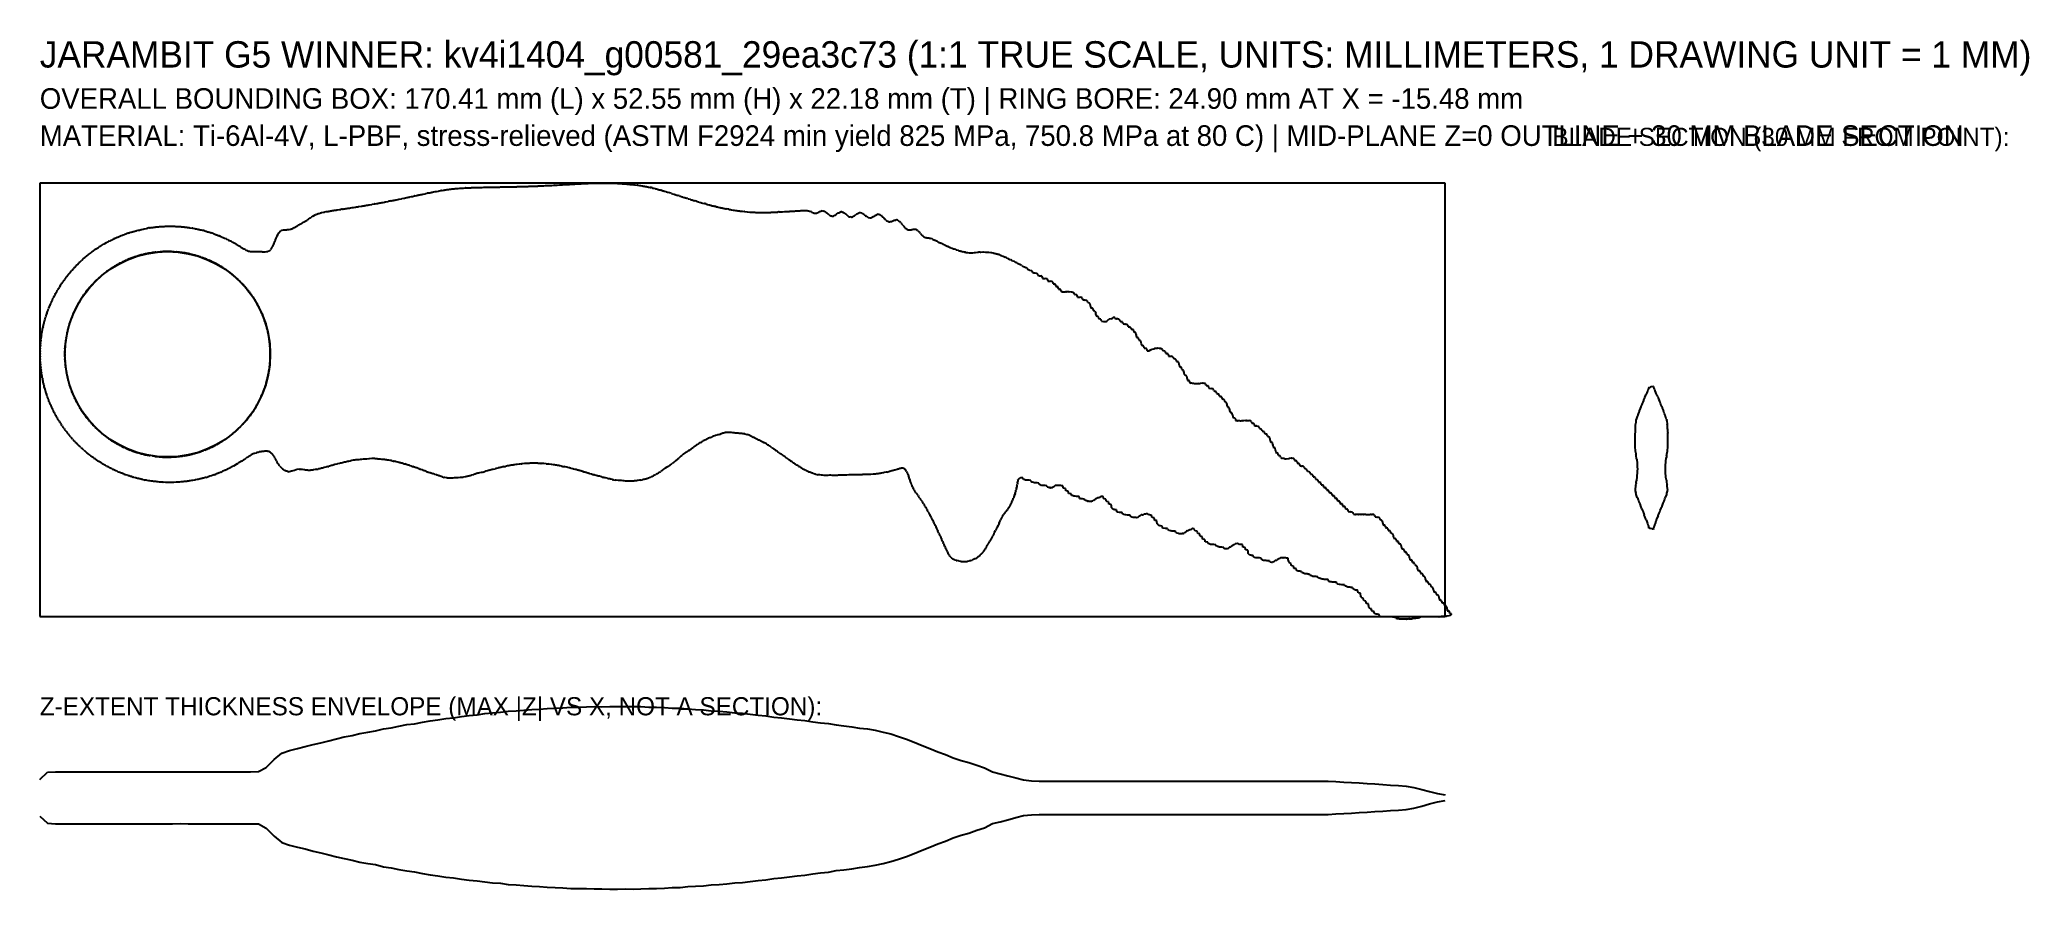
# Model space of a CAD drawing. Extents: x -31 to 210, y -65 to 38.
import ezdxf

# ---------------------------------------------------------------- set-up
doc = ezdxf.new("R2010")
doc.units = 0

msp = doc.modelspace()

# ---------------------------------------------------------------- texts
at = {"layer": 'DIMENSIONS'}
for s, height, p in [('JARAMBIT G5 WINNER: kv4i1404_g00581_29ea3c73 (1:1 TRUE SCALE, UNITS: MILLIMETERS, 1 DRAWING UNIT = 1 MM)', 3.2, (-30.986, 34.773)), ('OVERALL BOUNDING BOX: 170.41 mm (L) x 52.55 mm (H) x 22.18 mm (T) | RING BORE: 24.90 mm AT X = -15.48 mm', 2.5, (-30.986, 29.773)), ('MATERIAL: Ti-6Al-4V, L-PBF, stress-relieved (ASTM F2924 min yield 825 MPa, 750.8 MPa at 80 C) | MID-PLANE Z=0 OUTLINE + 30 MM BLADE SECTION', 2.5, (-30.986, 25.273)), ('BLADE SECTION (30 MM FROM POINT):', 2.2, (152.425, 25.273)), ('Z-EXTENT THICKNESS ENVELOPE (MAX |Z| VS X, NOT A SECTION):', 2.2, (-30.986, -43.778))]:
    msp.add_text(s, height=height, dxfattribs=at).set_placement(p)

# ---------------------------------------------------------------- linework, layer by layer
at = {"layer": 'BLADE_SECTION_30MM'}
for p, q in [((163.8261, -4.7467), (163.79, -4.8308)), ((163.8538, -4.6828), (163.8261, -4.7467)), ((163.919, -4.532), (163.8538, -4.6828)), ((163.978, -4.3955), (163.919, -4.532)), ((164.0387, -4.2454), (163.978, -4.3955)), ((164.0483, -4.2217), (164.0387, -4.2454)), ((164.1411, -4.0063), (164.0483, -4.2217)), ((164.1411, -4.0063), (164.315, -3.9728)), ((164.4013, -3.9561), (164.315, -3.9728)), ((164.6233, -3.9133), (164.4013, -3.9561)), ((164.6661, -3.9051), (164.6233, -3.9133)), ((164.671, -3.9164), (164.6661, -3.9051)), ((164.8026, -4.2217), (164.671, -3.9164)), ((164.8134, -4.2483), (164.8026, -4.2217)), ((164.8134, -4.2483), (164.84, -4.3141)), ((164.8729, -4.3955), (164.84, -4.3141)), ((164.8895, -4.4338), (164.8729, -4.3955)), ((164.9692, -4.6174), (164.8895, -4.4338)), ((165.025, -4.7467), (164.9692, -4.6174)), ((165.0998, -4.9205), (165.025, -4.7467)), ((162.8243, -7.2284), (162.7884, -7.3232)), ((162.903, -7.0205), (162.8243, -7.2284)), ((162.9358, -6.9207), (162.903, -7.0205)), ((162.9602, -6.8467), (162.9358, -6.9207)), ((163.0778, -6.564), (162.9602, -6.8467)), ((163.0911, -6.5319), (163.0778, -6.564)), ((163.0911, -6.5319), (163.1063, -6.4955)), ((163.1133, -6.4733), (163.1063, -6.4955)), ((163.1406, -6.3876), (163.1133, -6.4733)), ((163.1615, -6.3217), (163.1406, -6.3876)), ((163.2573, -6.104), (163.1615, -6.3217)), ((163.265, -6.0866), (163.2573, -6.104)), ((163.316, -5.9705), (163.265, -6.0866)), ((163.3741, -5.7967), (163.316, -5.9705)), ((163.455, -5.6066), (163.3741, -5.7967)), ((163.4872, -5.5315), (163.455, -5.6066)), ((163.524, -5.4455), (163.4872, -5.5315)), ((163.5601, -5.361), (163.524, -5.4455)), ((163.5982, -5.2717), (163.5601, -5.361)), ((163.6161, -5.2305), (163.5982, -5.2717)), ((163.6161, -5.2305), (163.6935, -5.0531)), ((163.6935, -5.0531), (163.7513, -4.9205)), ((163.7596, -4.9014), (163.7513, -4.9205)), ((163.79, -4.8308), (163.7596, -4.9014)), ((165.1185, -4.9637), (165.0998, -4.9205)), ((165.1274, -4.9843), (165.1185, -4.9637)), ((165.1571, -5.0525), (165.1274, -4.9843)), ((165.1911, -5.1305), (165.1571, -5.0525)), ((165.1911, -5.1305), (165.2527, -5.2717)), ((165.2527, -5.2717), (165.2864, -5.3503)), ((165.3226, -5.4347), (165.2864, -5.3503)), ((165.3272, -5.4455), (165.3226, -5.4347)), ((165.3272, -5.4455), (165.365, -5.5341)), ((165.4432, -5.7185), (165.365, -5.5341)), ((165.4768, -5.7967), (165.4432, -5.7185)), ((165.5348, -5.9705), (165.4768, -5.7967)), ((165.5605, -6.0288), (165.5348, -5.9705)), ((165.5903, -6.0964), (165.5605, -6.0288)), ((165.6894, -6.3217), (165.5903, -6.0964)), ((165.6894, -6.3217), (165.7124, -6.3941)), ((165.7124, -6.3941), (165.7161, -6.4059)), ((165.7161, -6.4059), (165.7377, -6.4739)), ((165.7446, -6.4955), (165.7377, -6.4739)), ((165.7446, -6.4955), (165.7509, -6.5107)), ((165.7509, -6.5107), (165.89, -6.845)), ((165.8905, -6.8462), (165.89, -6.845)), ((165.8907, -6.8467), (165.8905, -6.8462)), ((165.9479, -7.0205), (165.8907, -6.8467)), ((165.9623, -7.0585), (165.9479, -7.0205)), ((166.0284, -7.2332), (165.9623, -7.0585)), ((166.0808, -7.3717), (166.0284, -7.2332)), ((162.4272, -9.6455), (162.4263, -9.7245)), ((162.4469, -9.4717), (162.4272, -9.6455)), ((162.4678, -8.9849), (162.4431, -9.1205)), ((162.4431, -9.1205), (162.444, -9.2083)), ((162.444, -9.2083), (162.4444, -9.2423)), ((162.4444, -9.2423), (162.4469, -9.4717)), ((162.4748, -8.9467), (162.4678, -8.9849)), ((162.5073, -8.4217), (162.4737, -8.5955)), ((162.4737, -8.5955), (162.4739, -8.6877)), ((162.4739, -8.6877), (162.474, -8.7126)), ((162.474, -8.7126), (162.4748, -8.9467)), ((162.5305, -8.2495), (162.5073, -8.4217)), ((162.5528, -8.0838), (162.5305, -8.2495)), ((162.5546, -8.0705), (162.5528, -8.0838)), ((162.5661, -8.0208), (162.5546, -8.0705)), ((162.5661, -8.0208), (162.5949, -7.8967)), ((162.71, -7.5455), (162.5949, -7.8967)), ((162.7238, -7.5057), (162.71, -7.5455)), ((162.74, -7.4589), (162.7238, -7.5057)), ((162.7701, -7.3717), (162.74, -7.4589)), ((162.7884, -7.3232), (162.7701, -7.3717)), ((166.1408, -7.5455), (166.0808, -7.3717)), ((166.1475, -7.5657), (166.1408, -7.5455)), ((166.1656, -7.621), (166.1475, -7.5657)), ((166.2365, -7.8372), (166.1656, -7.621)), ((166.2411, -7.8514), (166.2365, -7.8372)), ((166.2411, -7.8514), (166.256, -7.8967)), ((166.256, -7.8967), (166.2859, -8.0258)), ((166.2963, -8.0705), (166.2859, -8.0258)), ((166.2963, -8.0705), (166.3025, -8.1168)), ((166.3025, -8.1168), (166.3436, -8.4217)), ((166.3436, -8.4217), (166.3552, -8.4815)), ((166.377, -8.5941), (166.3552, -8.4815)), ((166.3761, -8.9467), (166.3773, -8.5955)), ((166.3821, -8.9796), (166.3761, -8.9467)), ((166.3773, -8.5955), (166.377, -8.5941)), ((166.4075, -9.1188), (166.3821, -8.9796)), ((166.404, -9.4717), (166.4078, -9.1205)), ((166.4051, -9.4815), (166.404, -9.4717)), ((166.4051, -9.4815), (166.415, -9.5682)), ((166.4078, -9.1205), (166.4075, -9.1188)), ((166.4237, -9.6455), (166.415, -9.5682)), ((166.4239, -9.6615), (166.4237, -9.6455)), ((162.4178, -10.8438), (162.417, -11.0467)), ((162.417, -11.0467), (162.4186, -11.2205)), ((162.4179, -10.7754), (162.4178, -10.8438)), ((162.4197, -10.5217), (162.4179, -10.6955)), ((162.4179, -10.6955), (162.4179, -10.7754)), ((162.4186, -11.2205), (162.4276, -11.2929)), ((162.4202, -10.3165), (162.4197, -10.5217)), ((162.4203, -10.2507), (162.4202, -10.3165)), ((162.4205, -10.1705), (162.4203, -10.2507)), ((162.4233, -9.9967), (162.4205, -10.1705)), ((162.4256, -9.786), (162.4233, -9.9967)), ((162.4263, -9.7245), (162.4256, -9.786)), ((162.4276, -11.2929), (162.4349, -11.3518)), ((162.4349, -11.3518), (162.463, -11.5717)), ((162.463, -11.5717), (162.4658, -11.7455)), ((162.4658, -11.7455), (162.4745, -11.7842)), ((162.4745, -11.7842), (162.4842, -11.8275)), ((162.4842, -11.8275), (162.5444, -12.0967)), ((166.3065, -12.0967), (166.3851, -11.7455)), ((166.3851, -11.7455), (166.3853, -11.7299)), ((166.3853, -11.7299), (166.3874, -11.5993)), ((166.3874, -11.5993), (166.3878, -11.5717)), ((166.3878, -11.5717), (166.415, -11.3598)), ((166.415, -11.3598), (166.4283, -11.2555)), ((166.4274, -9.9842), (166.4239, -9.6615)), ((166.4276, -9.9967), (166.4274, -9.9842)), ((166.4304, -10.1705), (166.4276, -9.9967)), ((166.4283, -11.2555), (166.4327, -11.2205)), ((166.4305, -10.1975), (166.4304, -10.1705)), ((166.4312, -10.5055), (166.4305, -10.1975)), ((166.4312, -10.5217), (166.4312, -10.5055)), ((166.433, -10.6955), (166.4312, -10.5217)), ((166.4327, -11.2205), (166.4344, -11.0467)), ((166.4331, -10.7267), (166.433, -10.6955)), ((166.4344, -11.0273), (166.4331, -10.7267)), ((166.4344, -11.0467), (166.4344, -11.0273)), ((162.5612, -12.1826), (162.5444, -12.0967)), ((162.5661, -12.2078), (162.5612, -12.1826)), ((162.5764, -12.2603), (162.5661, -12.2078)), ((162.5764, -12.2603), (162.5784, -12.2705)), ((162.5849, -12.3165), (162.5784, -12.2705)), ((162.628, -12.6217), (162.5849, -12.3165)), ((162.644, -12.7177), (162.628, -12.6217)), ((162.644, -12.7177), (162.6555, -12.7872)), ((162.6555, -12.7872), (162.6569, -12.7955)), ((162.6569, -12.7955), (162.686, -13.1467)), ((162.7157, -14.3705), (162.6789, -14.7217)), ((162.686, -13.1467), (162.6919, -13.1948)), ((162.6919, -13.1948), (162.7062, -13.3119)), ((162.7062, -13.3119), (162.7072, -13.3205)), ((162.7072, -13.3205), (162.7124, -13.6717)), ((162.7124, -13.6717), (162.7143, -13.6974)), ((162.7253, -13.8455), (162.7136, -14.1967)), ((162.7136, -14.1967), (162.7139, -14.2228)), ((162.7139, -14.2228), (162.7156, -14.3596)), ((162.7143, -13.6974), (162.7249, -13.8396)), ((162.7156, -14.3596), (162.7157, -14.3705)), ((162.7249, -13.8396), (162.7253, -13.8455)), ((166.1256, -13.8455), (166.1385, -13.6717)), ((166.1277, -13.9102), (166.1256, -13.8455)), ((166.1293, -13.9574), (166.1277, -13.9102)), ((166.1373, -14.1967), (166.1293, -13.9574)), ((166.1352, -14.3705), (166.1373, -14.1967)), ((166.1405, -14.4218), (166.1352, -14.3705)), ((166.1385, -13.6717), (166.1422, -13.4194)), ((166.1452, -14.4664), (166.1405, -14.4218)), ((166.1422, -13.4194), (166.1427, -13.3874)), ((166.1427, -13.3874), (166.1437, -13.3205)), ((166.1437, -13.3205), (166.1649, -13.1467)), ((166.172, -14.7217), (166.1452, -14.4664)), ((166.1649, -13.1467), (166.1897, -12.847)), ((166.1897, -12.847), (166.1901, -12.8422)), ((166.1901, -12.8422), (166.194, -12.7955)), ((166.194, -12.7955), (166.1978, -12.7724)), ((166.1978, -12.7724), (166.2229, -12.6217)), ((166.2229, -12.6217), (166.2411, -12.4924)), ((166.2443, -12.47), (166.2411, -12.4924)), ((166.2725, -12.2705), (166.2443, -12.47)), ((166.2725, -12.2705), (166.2783, -12.2407)), ((166.2783, -12.2407), (166.2801, -12.2316)), ((166.2801, -12.2316), (166.3065, -12.0967)), ((162.4708, -16.2967), (162.4458, -16.4705)), ((162.4458, -16.4705), (162.4639, -16.5323)), ((162.4639, -16.5323), (162.4731, -16.5636)), ((162.5023, -16.0094), (162.4708, -16.2967)), ((162.4731, -16.5636), (162.5488, -16.8217)), ((162.503, -16.0028), (162.5023, -16.0094)), ((162.5093, -15.9455), (162.503, -16.0028)), ((162.5143, -15.9114), (162.5093, -15.9455)), ((162.5348, -15.7717), (162.5143, -15.9114)), ((162.5661, -15.5705), (162.5348, -15.7717)), ((162.5634, -16.9225), (162.5488, -16.8217)), ((162.5661, -15.5705), (162.5681, -15.5582)), ((162.5681, -15.5582), (162.5894, -15.4205)), ((162.5924, -15.3974), (162.5894, -15.4205)), ((162.5929, -15.3938), (162.5924, -15.3974)), ((162.6116, -15.2467), (162.5929, -15.3938)), ((162.6671, -14.8955), (162.6116, -15.2467)), ((162.6688, -14.8701), (162.6671, -14.8955)), ((162.6745, -14.7872), (162.6688, -14.8701)), ((162.6789, -14.7217), (162.6745, -14.7872)), ((166.1838, -14.8955), (166.172, -14.7217)), ((166.1875, -14.9184), (166.1838, -14.8955)), ((166.1917, -14.945), (166.1875, -14.9184)), ((166.2393, -15.2467), (166.1917, -14.945)), ((166.2393, -15.2467), (166.2408, -15.2582)), ((166.2408, -15.2582), (166.2411, -15.2611)), ((166.2411, -15.2611), (166.2591, -15.4025)), ((166.2614, -15.4205), (166.2591, -15.4025)), ((166.2614, -15.4205), (166.265, -15.4434)), ((166.265, -15.4434), (166.3161, -15.7717)), ((166.283, -16.9536), (166.3021, -16.8217)), ((166.3021, -16.8217), (166.4051, -16.4705)), ((166.3161, -15.7717), (166.3287, -15.8579)), ((166.3403, -15.9374), (166.3287, -15.8579)), ((166.3415, -15.9455), (166.3403, -15.9374)), ((166.38, -16.2967), (166.3415, -15.9455)), ((166.3844, -16.3273), (166.38, -16.2967)), ((166.4047, -16.4676), (166.3844, -16.3273)), ((166.4051, -16.4705), (166.4047, -16.4676)), ((162.5661, -16.9417), (162.5634, -16.9225)), ((162.5729, -16.9887), (162.5661, -16.9417)), ((162.5729, -16.9887), (162.5739, -16.9955)), ((162.5781, -17.0061), (162.5739, -16.9955)), ((162.7149, -17.3467), (162.5781, -17.0061)), ((162.7219, -17.3648), (162.7149, -17.3467)), ((162.74, -17.4117), (162.7219, -17.3648)), ((162.74, -17.4117), (162.7819, -17.5205)), ((162.7819, -17.5205), (162.7969, -17.5593)), ((162.7969, -17.5593), (162.8684, -17.7433)), ((162.8684, -17.7433), (162.9182, -17.8717)), ((162.9182, -17.8717), (162.9854, -18.0455)), ((162.9854, -18.0455), (163.0002, -18.0824)), ((163.0002, -18.0824), (163.0157, -18.121)), ((163.0157, -18.121), (163.0719, -18.2613)), ((163.0719, -18.2613), (163.0911, -18.3092)), ((163.1263, -18.3967), (163.0911, -18.3092)), ((163.1653, -18.4964), (163.1263, -18.3967)), ((163.1653, -18.4964), (163.1909, -18.5626)), ((163.1909, -18.5626), (163.1939, -18.5705)), ((163.265, -18.7403), (163.1939, -18.5705)), ((163.265, -18.7403), (163.3186, -18.8681)), ((163.3186, -18.8681), (163.3411, -18.9217)), ((163.3411, -18.9217), (163.4103, -19.0955)), ((163.4103, -19.0955), (163.4335, -19.1517)), ((163.4335, -19.1517), (163.4704, -19.2413)), ((163.4704, -19.2413), (163.5551, -19.4467)), ((165.2958, -19.4467), (165.365, -19.2789)), ((165.365, -19.2789), (165.3721, -19.2617)), ((165.3721, -19.2617), (165.4405, -19.0955)), ((165.4405, -19.0955), (165.5092, -18.9217)), ((165.5092, -18.9217), (165.6135, -18.6731)), ((165.6135, -18.6731), (165.6211, -18.6551)), ((165.6211, -18.6551), (165.6566, -18.5705)), ((165.6566, -18.5705), (165.6656, -18.5477)), ((165.6656, -18.5477), (165.7161, -18.4184)), ((165.7161, -18.4184), (165.7246, -18.3967)), ((165.7246, -18.3967), (165.8655, -18.0455)), ((165.8655, -18.0455), (165.8734, -18.025)), ((165.8734, -18.025), (165.89, -17.9822)), ((165.89, -17.9822), (165.9327, -17.8717)), ((165.9327, -17.8717), (165.9598, -17.8019)), ((165.9598, -17.8019), (166.0066, -17.6813)), ((166.0066, -17.6813), (166.069, -17.5205)), ((166.069, -17.5205), (166.1166, -17.397)), ((166.1166, -17.397), (166.136, -17.3467)), ((166.136, -17.3467), (166.2411, -17.0848)), ((166.257, -17.0452), (166.2411, -17.0848)), ((166.277, -16.9955), (166.257, -17.0452)), ((166.277, -16.9955), (166.2799, -16.9753)), ((166.2799, -16.9753), (166.283, -16.9536)), ((163.6046, -19.5779), (163.5551, -19.4467)), ((163.6161, -19.6086), (163.6046, -19.5779)), ((163.6194, -19.6173), (163.6161, -19.6086)), ((163.6194, -19.6173), (163.6206, -19.6205)), ((163.6333, -19.6533), (163.6206, -19.6205)), ((163.7569, -19.9717), (163.6333, -19.6533)), ((163.7652, -19.9965), (163.7569, -19.9717)), ((163.79, -20.0708), (163.7652, -19.9965)), ((163.79, -20.0708), (163.8149, -20.1455)), ((163.8149, -20.1455), (163.8231, -20.1682)), ((163.8231, -20.1682), (163.9016, -20.3851)), ((163.9016, -20.3851), (163.942, -20.4967)), ((163.942, -20.4967), (164.001, -20.6705)), ((164.001, -20.6705), (164.0137, -20.7076)), ((164.0137, -20.7076), (164.0368, -20.7749)), ((164.0368, -20.7749), (164.1213, -21.0217)), ((164.1361, -21.0708), (164.1213, -21.0217)), ((164.1411, -21.0873), (164.1361, -21.0708)), ((164.2261, -21.1106), (164.1411, -21.0873)), ((164.315, -21.135), (164.2261, -21.1106)), ((164.4624, -21.1755), (164.315, -21.135)), ((164.5355, -21.1955), (164.4624, -21.1755)), ((164.6403, -21.2214), (164.5355, -21.1955)), ((164.6661, -21.2278), (164.6403, -21.2214)), ((164.6769, -21.1955), (164.6661, -21.2278)), ((164.6769, -21.1955), (164.6817, -21.18)), ((164.6817, -21.18), (164.6934, -21.1415)), ((164.6934, -21.1415), (164.7296, -21.0217)), ((164.7296, -21.0217), (164.8334, -20.7185)), ((164.8334, -20.7185), (164.84, -20.6995)), ((164.84, -20.6995), (164.8499, -20.6705)), ((164.8499, -20.6705), (164.9088, -20.4967)), ((164.9088, -20.4967), (164.9478, -20.3889)), ((164.9478, -20.3889), (164.9723, -20.3213)), ((164.9723, -20.3213), (165.0359, -20.1455)), ((165.0359, -20.1455), (165.0633, -20.0635)), ((165.0633, -20.0635), (165.094, -19.9717)), ((165.094, -19.9717), (165.1911, -19.7213)), ((165.199, -19.701), (165.1911, -19.7213)), ((165.2303, -19.6205), (165.199, -19.701)), ((165.2303, -19.6205), (165.2477, -19.5742)), ((165.2477, -19.5742), (165.2539, -19.5577)), ((165.2539, -19.5577), (165.2958, -19.4467))]:
    msp.add_line(p, q, dxfattribs=at)
at = {"layer": 'BOUNDING_BOX'}
for p, q in [((139.4254, 20.7725), (-30.9858, 20.7725)), ((-30.9858, 20.7725), (-30.9858, -31.7776)), ((139.4254, -31.7776), (139.4254, 20.7725)), ((-30.9858, -31.7776), (139.4254, -31.7776))]:
    msp.add_line(p, q, dxfattribs=at)
at = {"layer": 'MIDPLANE_Z0_OUTLINE'}
for p, q in [((14.8609, 19.297), (14.903, 19.3059)), ((14.903, 19.3059), (14.9921, 19.325)), ((14.9921, 19.325), (15.1266, 19.3538)), ((15.1266, 19.3538), (15.1859, 19.3662)), ((15.1859, 19.3662), (15.3152, 19.3931)), ((15.3152, 19.3931), (15.3526, 19.401)), ((15.3526, 19.401), (15.4516, 19.4221)), ((15.4516, 19.4221), (15.5109, 19.4344)), ((15.5109, 19.4344), (15.7259, 19.4788)), ((15.7259, 19.4788), (15.7367, 19.481)), ((15.7367, 19.481), (15.7766, 19.4895)), ((15.7766, 19.4895), (15.8131, 19.4969)), ((15.8131, 19.4969), (15.8359, 19.5016)), ((15.8359, 19.5016), (15.9726, 19.5295)), ((16.0776, 19.5514), (15.9726, 19.5295)), ((16.1016, 19.5564), (16.0776, 19.5514)), ((16.1016, 19.5564), (16.1052, 19.5571)), ((16.1052, 19.5571), (16.1353, 19.5632)), ((16.1353, 19.5632), (16.1609, 19.5685)), ((16.1609, 19.5685), (16.2598, 19.5888)), ((16.2598, 19.5888), (16.3202, 19.6012)), ((16.3202, 19.6012), (16.4266, 19.623)), ((16.4266, 19.623), (16.4859, 19.6347)), ((16.4859, 19.6347), (16.5431, 19.6459)), ((16.5431, 19.6459), (16.6214, 19.6617)), ((16.6214, 19.6617), (16.7516, 19.6879)), ((16.7516, 19.6879), (16.8109, 19.6993)), ((16.8109, 19.6993), (16.9477, 19.7255)), ((16.9477, 19.7255), (16.9825, 19.7324)), ((16.9825, 19.7324), (17.0766, 19.7509)), ((17.0766, 19.7509), (17.1359, 19.7619)), ((17.1359, 19.7619), (17.3489, 19.8017)), ((17.3489, 19.8017), (17.3602, 19.8039)), ((17.3602, 19.8039), (17.4016, 19.8118)), ((17.4016, 19.8118), (17.4458, 19.8197)), ((17.4458, 19.8197), (17.4609, 19.8225)), ((17.4609, 19.8225), (17.6392, 19.8545)), ((17.7104, 19.8676), (17.6392, 19.8545)), ((17.7266, 19.8706), (17.7104, 19.8676)), ((17.7266, 19.8706), (17.7292, 19.871)), ((17.7292, 19.871), (17.7459, 19.8738)), ((17.7459, 19.8738), (17.7859, 19.8807)), ((17.7859, 19.8807), (17.9786, 19.9138)), ((17.9786, 19.9138), (17.9983, 19.9172)), ((17.9983, 19.9172), (18.0516, 19.9263)), ((18.0516, 19.9263), (18.1109, 19.9354)), ((18.1109, 19.9354), (18.1364, 19.9392)), ((18.1364, 19.9392), (18.2531, 19.9574)), ((18.2531, 19.9574), (18.3766, 19.9767)), ((18.3766, 19.9767), (18.4359, 19.9848)), ((18.4359, 19.9848), (18.5181, 19.9959)), ((18.5181, 19.9959), (18.5834, 20.0051)), ((18.5834, 20.0051), (18.7016, 20.0215)), ((18.7016, 20.0215), (18.7609, 20.0286)), ((18.7609, 20.0286), (18.8914, 20.0442)), ((18.8914, 20.0442), (18.9304, 20.049)), ((18.9304, 20.049), (19.0266, 20.0608)), ((19.0266, 20.0608), (19.0859, 20.0669)), ((19.0859, 20.0669), (19.2567, 20.0845)), ((19.2567, 20.0845), (19.2803, 20.087)), ((19.2803, 20.087), (19.3516, 20.0946)), ((19.3516, 20.0946), (19.4109, 20.0997)), ((19.4109, 20.0997), (19.6145, 20.1173)), ((19.6145, 20.1173), (19.6284, 20.1186)), ((19.6284, 20.1186), (19.6766, 20.1229)), ((19.6766, 20.1229), (19.7359, 20.1271)), ((19.7359, 20.1271), (19.9656, 20.1435)), ((19.9656, 20.1435), (19.9731, 20.144)), ((19.9731, 20.144), (20.0016, 20.1461)), ((20.0016, 20.1461), (20.0609, 20.1496)), ((20.0609, 20.1496), (20.3115, 20.1644)), ((20.3115, 20.1644), (20.3145, 20.1646)), ((20.3145, 20.1646), (20.3266, 20.1653)), ((20.3266, 20.1653), (20.3803, 20.168)), ((20.3803, 20.168), (20.3859, 20.1683)), ((20.3859, 20.1683), (20.6103, 20.1795)), ((20.6453, 20.1813), (20.6103, 20.1795)), ((20.6516, 20.1816), (20.6453, 20.1813)), ((20.6516, 20.1816), (20.6519, 20.1816)), ((20.6519, 20.1816), (20.6538, 20.1817)), ((20.6538, 20.1817), (20.7109, 20.1843)), ((20.7109, 20.1843), (20.9766, 20.1962)), ((20.9766, 20.1962), (20.979, 20.1963)), ((20.979, 20.1963), (20.994, 20.1969)), ((20.994, 20.1969), (21.0359, 20.1985)), ((21.0359, 20.1985), (21.3016, 20.2091)), ((21.3016, 20.2091), (21.3047, 20.2092)), ((21.3047, 20.2092), (21.3323, 20.2102)), ((21.3323, 20.2102), (21.3609, 20.2112)), ((21.3609, 20.2112), (21.6266, 20.2206)), ((21.6266, 20.2206), (21.6293, 20.2206)), ((21.6293, 20.2206), (21.669, 20.2219)), ((21.669, 20.2219), (21.6859, 20.2224)), ((21.6859, 20.2224), (21.9516, 20.2308)), ((21.9516, 20.2308), (21.9532, 20.2308)), ((21.9532, 20.2308), (22.0043, 20.2322)), ((22.0043, 20.2322), (22.0109, 20.2324)), ((22.0109, 20.2324), (22.2382, 20.2388)), ((22.2382, 20.2388), (22.2718, 20.2397)), ((22.2718, 20.2397), (22.2766, 20.2399)), ((22.2766, 20.2399), (22.3359, 20.2413)), ((22.3359, 20.2413), (22.3385, 20.2414)), ((22.3385, 20.2414), (22.5661, 20.2472)), ((22.5661, 20.2472), (22.6016, 20.2481)), ((22.6016, 20.2481), (22.6609, 20.2494)), ((22.6609, 20.2494), (22.6718, 20.2496)), ((22.6718, 20.2496), (22.8707, 20.2542)), ((22.8707, 20.2542), (22.9266, 20.2555)), ((22.9266, 20.2555), (22.9859, 20.2567)), ((22.9859, 20.2567), (23.0042, 20.2571)), ((23.0042, 20.2571), (23.1815, 20.2608)), ((23.1815, 20.2608), (23.2516, 20.2623)), ((23.2516, 20.2623), (23.3109, 20.2634)), ((23.3109, 20.2634), (23.336, 20.2639)), ((23.336, 20.2639), (23.4962, 20.267)), ((23.4962, 20.267), (23.5766, 20.2686)), ((23.5766, 20.2686), (23.6359, 20.2697)), ((23.6359, 20.2697), (23.6674, 20.2703)), ((23.6674, 20.2703), (23.8135, 20.273)), ((23.8135, 20.273), (23.9016, 20.2746)), ((23.9016, 20.2746), (23.9609, 20.2757)), ((23.9609, 20.2757), (23.9984, 20.2763)), ((23.9984, 20.2763), (24.1327, 20.2787)), ((24.1327, 20.2787), (24.2266, 20.2804)), ((24.2266, 20.2804), (24.2859, 20.2814)), ((24.2859, 20.2814), (24.3293, 20.2821)), ((24.3293, 20.2821), (24.4531, 20.2843)), ((24.4531, 20.2843), (24.5516, 20.2861)), ((24.5516, 20.2861), (24.6109, 20.2871)), ((24.6109, 20.2871), (24.6601, 20.2879)), ((24.6601, 20.2879), (24.7746, 20.2899)), ((24.7746, 20.2899), (24.8766, 20.2917)), ((24.8766, 20.2917), (24.9359, 20.2928)), ((24.9359, 20.2928), (24.9909, 20.2937)), ((24.9909, 20.2937), (25.0969, 20.2956)), ((25.0969, 20.2956), (25.2016, 20.2975)), ((25.2016, 20.2975), (25.2609, 20.2986)), ((25.2609, 20.2986), (25.3218, 20.2997)), ((25.3218, 20.2997), (25.4199, 20.3015)), ((25.4199, 20.3015), (25.5266, 20.3035)), ((25.5266, 20.3035), (25.5859, 20.3046)), ((25.5859, 20.3046), (25.653, 20.3059)), ((25.653, 20.3059), (25.7435, 20.3076)), ((25.7435, 20.3076), (25.8516, 20.3097)), ((25.8516, 20.3097), (25.9109, 20.3109)), ((25.9109, 20.3109), (25.9846, 20.3124)), ((25.9846, 20.3124), (26.0679, 20.3141)), ((26.0679, 20.3141), (26.1766, 20.3164)), ((26.1766, 20.3164), (26.2359, 20.3176)), ((26.2359, 20.3176), (26.3165, 20.3194)), ((26.3165, 20.3194), (26.3929, 20.321)), ((26.3929, 20.321), (26.5016, 20.3234)), ((26.5016, 20.3234), (26.5609, 20.3248)), ((26.5609, 20.3248), (26.649, 20.3268)), ((26.649, 20.3268), (26.7186, 20.3285)), ((26.7186, 20.3285), (26.8266, 20.331)), ((26.8266, 20.331), (26.8859, 20.3325)), ((26.8859, 20.3325), (26.982, 20.3348)), ((26.982, 20.3348), (27.0451, 20.3364)), ((27.0451, 20.3364), (27.1516, 20.3391)), ((27.1516, 20.3391), (27.2109, 20.3407)), ((27.2109, 20.3407), (27.3156, 20.3435)), ((27.3156, 20.3435), (27.3724, 20.345)), ((27.3724, 20.345), (27.4766, 20.3478)), ((27.4766, 20.3478), (27.5359, 20.3495)), ((27.5359, 20.3495), (27.6499, 20.3528)), ((27.6499, 20.3528), (27.7006, 20.3542)), ((27.7006, 20.3542), (27.8016, 20.3572)), ((27.8016, 20.3572), (27.8609, 20.359)), ((27.8609, 20.359), (27.9849, 20.3628)), ((27.9849, 20.3628), (28.0298, 20.3642)), ((28.0298, 20.3642), (28.1266, 20.3672)), ((28.1266, 20.3672), (28.1859, 20.3692)), ((28.1859, 20.3692), (28.3207, 20.3735)), ((28.3207, 20.3735), (28.3599, 20.3749)), ((28.3599, 20.3749), (28.4516, 20.3779)), ((28.4516, 20.3779), (28.5109, 20.38)), ((28.5109, 20.38), (28.6572, 20.3851)), ((28.6572, 20.3851), (28.691, 20.3863)), ((28.691, 20.3863), (28.7766, 20.3894)), ((28.7766, 20.3894), (28.8359, 20.3916)), ((28.8359, 20.3916), (28.9946, 20.3974)), ((28.9946, 20.3974), (29.0232, 20.3985)), ((29.0232, 20.3985), (29.1016, 20.4015)), ((29.1016, 20.4015), (29.1609, 20.4039)), ((29.1609, 20.4039), (29.3327, 20.4106)), ((29.3327, 20.4106), (29.3565, 20.4116)), ((29.3565, 20.4116), (29.4266, 20.4144)), ((29.4266, 20.4144), (29.4859, 20.4169)), ((29.4859, 20.4169), (29.6717, 20.4246)), ((29.6717, 20.4246), (29.6908, 20.4254)), ((29.6908, 20.4254), (29.7516, 20.428)), ((29.7516, 20.428), (29.8109, 20.4306)), ((29.8109, 20.4306), (30.0115, 20.4393)), ((30.0115, 20.4393), (30.0262, 20.44)), ((30.0262, 20.44), (30.0766, 20.4423)), ((30.0766, 20.4423), (30.1359, 20.445)), ((30.1359, 20.445), (30.352, 20.4549)), ((30.352, 20.4549), (30.3627, 20.4554)), ((30.3627, 20.4554), (30.4016, 20.4572)), ((30.4016, 20.4572), (30.4609, 20.4601)), ((30.4609, 20.4601), (30.6933, 20.4712)), ((30.6933, 20.4712), (30.7001, 20.4715)), ((30.7001, 20.4715), (30.7266, 20.4728)), ((30.7266, 20.4728), (30.7859, 20.4758)), ((30.7859, 20.4758), (31.0353, 20.4882)), ((31.0353, 20.4882), (31.0385, 20.4884)), ((31.0385, 20.4884), (31.0516, 20.489)), ((31.0516, 20.489), (31.1071, 20.4919)), ((31.1071, 20.4919), (31.1109, 20.4921)), ((31.1109, 20.4921), (31.351, 20.5045)), ((31.3725, 20.5056), (31.351, 20.5045)), ((31.3766, 20.5058), (31.3725, 20.5056)), ((31.3766, 20.5058), (31.3768, 20.5059)), ((31.3768, 20.5059), (31.3781, 20.5059)), ((31.3781, 20.5059), (31.4359, 20.5091)), ((31.4359, 20.5091), (31.7016, 20.5237)), ((31.7016, 20.5237), (31.7043, 20.5239)), ((31.7043, 20.5239), (31.722, 20.5248)), ((31.722, 20.5248), (31.7609, 20.527)), ((31.7609, 20.527), (32.0266, 20.5421)), ((32.0266, 20.5421), (32.0296, 20.5423)), ((32.0296, 20.5423), (32.0665, 20.5443)), ((32.0665, 20.5443), (32.0859, 20.5455)), ((32.0859, 20.5455), (32.3516, 20.5608)), ((32.3516, 20.5608), (32.3523, 20.5609)), ((32.3523, 20.5609), (32.4029, 20.5638)), ((32.4029, 20.5638), (32.4109, 20.5642)), ((32.4109, 20.5642), (32.4114, 20.5643)), ((32.4114, 20.5643), (32.6199, 20.5766)), ((32.6199, 20.5766), (32.6766, 20.5799)), ((32.6766, 20.5799), (32.7359, 20.5834)), ((32.7359, 20.5834), (32.7567, 20.5846)), ((32.7567, 20.5846), (32.91, 20.5938)), ((32.91, 20.5938), (33.0016, 20.5993)), ((33.0016, 20.5993), (33.0609, 20.6028)), ((33.0609, 20.6028), (33.1023, 20.6052)), ((33.1023, 20.6052), (33.2188, 20.6122)), ((33.2188, 20.6122), (33.3266, 20.6188)), ((33.3266, 20.6188), (33.3859, 20.6223)), ((33.3859, 20.6223), (33.4481, 20.6259)), ((33.4481, 20.6259), (33.5383, 20.6314)), ((33.5383, 20.6314), (33.6516, 20.6383)), ((33.6516, 20.6383), (33.7109, 20.6418)), ((33.7109, 20.6418), (33.7938, 20.6467)), ((33.7938, 20.6467), (33.8646, 20.651)), ((33.8646, 20.651), (33.9766, 20.6578)), ((33.9766, 20.6578), (34.0359, 20.6612)), ((34.0359, 20.6612), (34.1392, 20.6671)), ((34.1392, 20.6671), (34.1952, 20.6704)), ((34.1952, 20.6704), (34.3016, 20.6767)), ((34.3016, 20.6767), (34.3609, 20.68)), ((34.3609, 20.68), (34.4838, 20.6867)), ((34.4838, 20.6867), (34.5284, 20.6892)), ((34.5284, 20.6892), (34.6266, 20.6947)), ((34.6266, 20.6947), (34.6859, 20.6977)), ((34.6859, 20.6977), (34.827, 20.7048)), ((34.827, 20.7048), (34.8628, 20.7067)), ((34.8628, 20.7067), (34.9516, 20.7113)), ((34.9516, 20.7113), (35.0109, 20.714)), ((35.0109, 20.714), (35.1682, 20.7211)), ((35.1682, 20.7211), (35.1973, 20.7225)), ((35.1973, 20.7225), (35.2766, 20.7262)), ((35.2766, 20.7262), (35.3359, 20.7285)), ((35.3359, 20.7285), (35.5075, 20.7353)), ((35.5075, 20.7353), (35.5313, 20.7363)), ((35.5313, 20.7363), (35.6016, 20.7392)), ((35.6016, 20.7392), (35.6609, 20.7412)), ((35.6609, 20.7412), (35.8445, 20.7474)), ((35.8445, 20.7474), (35.8644, 20.748)), ((35.8644, 20.748), (35.9266, 20.7502)), ((35.9266, 20.7502), (35.9859, 20.7518)), ((35.9859, 20.7518), (36.1793, 20.7571)), ((36.1793, 20.7571), (36.1962, 20.7576)), ((36.1962, 20.7576), (36.2516, 20.7592)), ((36.2516, 20.7592), (36.3109, 20.7604)), ((36.3109, 20.7604), (36.5117, 20.7646)), ((36.5117, 20.7646), (36.5265, 20.7649)), ((36.5265, 20.7649), (36.5766, 20.766)), ((36.5766, 20.766), (36.6359, 20.7668)), ((36.6359, 20.7668), (36.8418, 20.7696)), ((36.8418, 20.7696), (36.8552, 20.7698)), ((36.8552, 20.7698), (36.9016, 20.7705)), ((36.9016, 20.7705), (36.9609, 20.7708)), ((36.9609, 20.7708), (37.1693, 20.7721)), ((37.1693, 20.7721), (37.182, 20.7722)), ((37.182, 20.7722), (37.2266, 20.7725)), ((37.2266, 20.7725), (37.2859, 20.7724)), ((37.2859, 20.7724), (37.4942, 20.7721)), ((37.4942, 20.7721), (37.507, 20.7721)), ((37.507, 20.7721), (37.5516, 20.772)), ((37.5516, 20.772), (37.6109, 20.7714)), ((37.6109, 20.7714), (37.8165, 20.7694)), ((37.8165, 20.7694), (37.83, 20.7692)), ((37.83, 20.7692), (37.8766, 20.7687)), ((37.8766, 20.7687), (37.9359, 20.7676)), ((37.9359, 20.7676), (38.136, 20.7639)), ((38.136, 20.7639), (38.1511, 20.7636)), ((38.1511, 20.7636), (38.2016, 20.7626)), ((38.2016, 20.7626), (38.2609, 20.761)), ((38.2609, 20.761), (38.4527, 20.7556)), ((38.4527, 20.7556), (38.4704, 20.7551)), ((38.4704, 20.7551), (38.5266, 20.7535)), ((38.5266, 20.7535), (38.5859, 20.7512)), ((38.5859, 20.7512), (38.7665, 20.7444)), ((38.7665, 20.7444), (38.7879, 20.7436)), ((38.7879, 20.7436), (38.8516, 20.7411)), ((38.8516, 20.7411), (38.9109, 20.7382)), ((38.9109, 20.7382), (39.0773, 20.7302)), ((39.0773, 20.7302), (39.1041, 20.7289)), ((39.1041, 20.7289), (39.1766, 20.7253)), ((39.1766, 20.7253), (39.2359, 20.7218)), ((39.2359, 20.7218), (39.3851, 20.713)), ((39.3851, 20.713), (39.4195, 20.7109)), ((39.4195, 20.7109), (39.5016, 20.7058)), ((39.5016, 20.7058), (39.5609, 20.7017)), ((39.5609, 20.7017), (39.6897, 20.6926)), ((39.6897, 20.6926), (39.7354, 20.6893)), ((39.7354, 20.6893), (39.8266, 20.6826)), ((39.8266, 20.6826), (39.8859, 20.6778)), ((39.8859, 20.6778), (39.9913, 20.6691)), ((39.9913, 20.6691), (40.0543, 20.6638)), ((40.0543, 20.6638), (40.1516, 20.6555)), ((40.1516, 20.6555), (40.2109, 20.65)), ((40.2109, 20.65), (40.2898, 20.6427)), ((40.2898, 20.6427), (40.382, 20.6338)), ((40.382, 20.6338), (40.4766, 20.6248)), ((40.4766, 20.6248), (40.5359, 20.6187)), ((40.5359, 20.6187), (40.5858, 20.6137)), ((40.5858, 20.6137), (40.7339, 20.5981)), ((40.7339, 20.5981), (40.8016, 20.591)), ((40.8016, 20.591), (40.8609, 20.5845)), ((40.8609, 20.5845), (40.8796, 20.5824)), ((40.8796, 20.5824), (41.0446, 20.5638)), ((41.1266, 20.5545), (41.0446, 20.5638)), ((41.1266, 20.5545), (41.1281, 20.5543)), ((41.1281, 20.5543), (41.1713, 20.5492)), ((41.1713, 20.5492), (41.1859, 20.5474)), ((41.1859, 20.5474), (41.4516, 20.5147)), ((41.4516, 20.5147), (41.453, 20.5145)), ((41.453, 20.5145), (41.4607, 20.5135)), ((41.5109, 20.5066), (41.4607, 20.5135)), ((41.5259, 20.5045), (41.5109, 20.5066)), ((41.5259, 20.5045), (41.5703, 20.4986)), ((41.5703, 20.4986), (41.7471, 20.475)), ((41.7471, 20.475), (41.7532, 20.4741)), ((41.7532, 20.4741), (41.7766, 20.4709)), ((41.7766, 20.4709), (41.8359, 20.4618)), ((41.8359, 20.4618), (42.0293, 20.4322)), ((42.0293, 20.4322), (42.0471, 20.4293)), ((42.0471, 20.4293), (42.1016, 20.4207)), ((42.1016, 20.4207), (42.1609, 20.4103)), ((42.1609, 20.4103), (42.3069, 20.3848)), ((42.3069, 20.3848), (42.3456, 20.3778)), ((42.3456, 20.3778), (42.4266, 20.3631)), ((42.4266, 20.3631), (42.4859, 20.3515)), ((42.4859, 20.3515), (42.5802, 20.333)), ((42.5802, 20.333), (42.6659, 20.3156)), ((42.6659, 20.3156), (42.7516, 20.2981)), ((42.7516, 20.2981), (42.8109, 20.2854)), ((42.8109, 20.2854), (42.8493, 20.2771)), ((42.8493, 20.2771), (43.0206, 20.2388)), ((43.0766, 20.2262), (43.0206, 20.2388)), ((43.0766, 20.2262), (43.0783, 20.2258)), ((43.0783, 20.2258), (43.1146, 20.2174)), ((43.1359, 20.2122), (43.1146, 20.2174)), ((43.2711, 20.1795), (43.1359, 20.2122)), ((43.2711, 20.1795), (43.3445, 20.1624)), ((43.3445, 20.1624), (43.377, 20.1548)), ((43.377, 20.1548), (43.382, 20.1536)), ((43.382, 20.1536), (43.4016, 20.1489)), ((43.4016, 20.1489), (43.4609, 20.1342)), ((43.4609, 20.1342), (43.6376, 20.0904)), ((43.6376, 20.0904), (43.6624, 20.084)), ((43.6624, 20.084), (43.7266, 20.0674)), ((43.7266, 20.0674), (43.7859, 20.0519)), ((43.7859, 20.0519), (43.8954, 20.0233)), ((43.8954, 20.0233), (43.9688, 20.0033)), ((43.9688, 20.0033), (44.0516, 19.9807)), ((44.0516, 19.9807), (44.1109, 19.9645)), ((44.1109, 19.9645), (44.1508, 19.9537)), ((44.1508, 19.9537), (44.2906, 19.9138)), ((44.3766, 19.8892), (44.2906, 19.9138)), ((44.3766, 19.8892), (44.3789, 19.8886)), ((44.3789, 19.8886), (44.4037, 19.8816)), ((44.4359, 19.872), (44.4037, 19.8816)), ((44.4951, 19.8545), (44.4359, 19.872)), ((44.4951, 19.8545), (44.5753, 19.8317)), ((44.5753, 19.8317), (44.656, 19.8089)), ((44.656, 19.8089), (44.6662, 19.8058)), ((44.6662, 19.8058), (44.7016, 19.7954)), ((44.7016, 19.7954), (44.7609, 19.778)), ((44.7609, 19.778), (44.9074, 19.7352)), ((44.9074, 19.7352), (44.9492, 19.7225)), ((44.9492, 19.7225), (45.0266, 19.6988)), ((45.0266, 19.6988), (45.0859, 19.6811)), ((45.0859, 19.6811), (45.1569, 19.6598)), ((45.1569, 19.6598), (45.3234, 19.6077)), ((45.3234, 19.6077), (45.3516, 19.5988)), ((45.3516, 19.5988), (45.3846, 19.5888)), ((45.4048, 19.5826), (45.3846, 19.5888)), ((45.4109, 19.5807), (45.4048, 19.5826)), ((45.5713, 19.5295), (45.4109, 19.5807)), ((45.5713, 19.5295), (45.6301, 19.5116)), ((45.6301, 19.5116), (45.652, 19.5049)), ((45.652, 19.5049), (45.657, 19.5033)), ((45.657, 19.5033), (45.6766, 19.497)), ((45.6766, 19.497), (45.7359, 19.4787)), ((45.7359, 19.4787), (45.9001, 19.428)), ((45.9001, 19.428), (45.9317, 19.4177)), ((45.9317, 19.4177), (46.0016, 19.3951)), ((46.0016, 19.3951), (46.0609, 19.3766)), ((46.0609, 19.3766), (46.1469, 19.3498)), ((46.1469, 19.3498), (46.2701, 19.3095)), ((46.2701, 19.3095), (46.3266, 19.291)), ((2.1859, 16.8008), (2.4213, 16.9295)), ((2.4511, 16.9459), (2.4213, 16.9295)), ((2.4516, 16.9461), (2.4511, 16.9459)), ((2.4516, 16.9461), (2.452, 16.9463)), ((2.452, 16.9463), (2.4779, 16.9557)), ((2.4779, 16.9557), (2.5109, 16.9695)), ((2.5109, 16.9695), (2.5575, 16.9888)), ((2.5575, 16.9888), (2.602, 17.007)), ((2.602, 17.007), (2.7766, 17.0786)), ((2.7766, 17.0786), (2.8359, 17.0941)), ((2.8359, 17.0941), (2.9771, 17.13)), ((2.9771, 17.13), (3.0108, 17.1399)), ((3.0108, 17.1399), (3.1016, 17.1667)), ((3.1016, 17.1667), (3.1609, 17.1785)), ((3.1609, 17.1785), (3.3967, 17.2245)), ((3.3967, 17.2245), (3.4042, 17.2262)), ((3.4042, 17.2262), (3.4266, 17.2311)), ((3.4266, 17.2311), (3.456, 17.2365)), ((3.456, 17.2365), (3.4859, 17.2421)), ((3.4859, 17.2421), (3.5527, 17.2545)), ((3.7119, 17.2851), (3.5527, 17.2545)), ((3.7516, 17.2928), (3.7119, 17.2851)), ((3.7516, 17.2928), (3.7544, 17.2933)), ((3.7544, 17.2933), (3.7988, 17.3016)), ((3.7988, 17.3016), (3.8109, 17.304)), ((3.8109, 17.304), (3.8605, 17.3138)), ((3.8605, 17.3138), (3.9628, 17.3339)), ((3.9628, 17.3339), (4.0766, 17.3563)), ((4.0766, 17.3563), (4.1359, 17.3665)), ((4.1359, 17.3665), (4.1995, 17.3773)), ((4.1995, 17.3773), (4.2761, 17.3914)), ((4.2761, 17.3914), (4.4016, 17.4143)), ((4.4016, 17.4143), (4.4609, 17.4235)), ((4.4609, 17.4235), (4.5901, 17.4429)), ((4.5901, 17.4429), (4.6297, 17.4493)), ((4.6297, 17.4493), (4.7266, 17.4649)), ((4.7266, 17.4649), (4.7859, 17.4735)), ((4.7859, 17.4735), (4.9721, 17.4999)), ((4.9721, 17.4999), (4.9912, 17.5027)), ((4.9912, 17.5027), (5.0516, 17.5117)), ((5.0516, 17.5117), (5.1109, 17.5203)), ((5.1109, 17.5203), (5.3522, 17.555)), ((5.3522, 17.555), (5.3576, 17.5558)), ((5.3576, 17.5558), (5.3766, 17.5586)), ((5.3766, 17.5586), (5.4055, 17.563)), ((5.4055, 17.563), (5.4359, 17.5676)), ((5.4359, 17.5676), (5.5145, 17.5795)), ((5.6546, 17.6013), (5.5145, 17.5795)), ((5.7016, 17.6086), (5.6546, 17.6013)), ((5.7016, 17.6086), (5.7047, 17.6091)), ((5.7047, 17.6091), (5.736, 17.6139)), ((5.736, 17.6139), (5.7609, 17.6179)), ((5.7609, 17.6179), (5.8923, 17.6388)), ((5.8923, 17.6388), (5.9504, 17.648)), ((5.9504, 17.648), (6.0266, 17.6602)), ((6.0266, 17.6602), (6.0859, 17.6691)), ((6.0859, 17.6691), (6.1216, 17.6745)), ((6.1216, 17.6745), (6.2267, 17.6909)), ((6.2267, 17.6909), (6.3516, 17.7105)), ((6.3516, 17.7105), (6.4109, 17.7193)), ((6.4109, 17.7193), (6.5053, 17.7332)), ((6.5053, 17.7332), (6.5626, 17.7419)), ((6.5626, 17.7419), (6.6766, 17.7594)), ((6.6766, 17.7594), (6.7359, 17.7683)), ((6.7359, 17.7683), (6.8881, 17.7909)), ((6.8881, 17.7909), (6.9182, 17.7956)), ((6.9182, 17.7956), (7.0016, 17.8084)), ((7.0016, 17.8084), (7.0609, 17.8174)), ((7.0609, 17.8174), (7.2719, 17.8497)), ((7.2719, 17.8497), (7.2841, 17.8516)), ((7.2841, 17.8516), (7.3266, 17.8583)), ((7.3266, 17.8583), (7.3829, 17.8671)), ((7.3829, 17.8671), (7.3859, 17.8676)), ((7.3859, 17.8676), (7.6205, 17.9045)), ((7.6485, 17.909), (7.6205, 17.9045)), ((7.6516, 17.9095), (7.6485, 17.909)), ((7.6516, 17.9095), (7.6522, 17.9096)), ((7.6522, 17.9096), (7.6576, 17.9104)), ((7.6576, 17.9104), (7.7109, 17.9192)), ((7.7109, 17.9192), (7.9766, 17.9627)), ((7.9766, 17.9627), (7.9769, 17.9627)), ((7.9769, 17.9627), (7.9835, 17.9638)), ((7.9835, 17.9638), (8.0359, 17.9723)), ((8.0359, 17.9723), (8.046, 17.9739)), ((8.046, 17.9739), (8.1825, 17.9964)), ((8.1825, 17.9964), (8.3016, 18.0162)), ((8.3016, 18.0162), (8.3609, 18.0259)), ((8.3609, 18.0259), (8.4352, 18.038)), ((8.4352, 18.038), (8.5044, 18.0496)), ((8.5044, 18.0496), (8.6266, 18.0701)), ((8.6266, 18.0701), (8.6859, 18.08)), ((8.6859, 18.08), (8.8255, 18.1033)), ((8.8255, 18.1033), (8.86, 18.1092)), ((8.86, 18.1092), (8.9516, 18.1249)), ((8.9516, 18.1249), (9.0109, 18.135)), ((9.0109, 18.135), (9.2175, 18.1704)), ((9.2175, 18.1704), (9.2307, 18.1727)), ((9.2307, 18.1727), (9.2766, 18.1807)), ((9.2766, 18.1807), (9.3294, 18.19)), ((9.3294, 18.19), (9.3359, 18.1911)), ((9.3359, 18.1911), (9.5554, 18.2295)), ((9.5948, 18.2365), (9.5554, 18.2295)), ((9.6016, 18.2378), (9.5948, 18.2365)), ((9.6016, 18.2378), (9.6029, 18.238)), ((9.6029, 18.238), (9.6117, 18.2396)), ((9.6117, 18.2396), (9.6609, 18.2486)), ((9.6609, 18.2486), (9.8811, 18.2888)), ((9.8811, 18.2888), (9.8882, 18.2901)), ((9.8882, 18.2901), (9.9266, 18.2971)), ((9.9266, 18.2971), (9.9859, 18.3079)), ((9.9859, 18.3079), (10.0092, 18.3121)), ((10.0092, 18.3121), (10.1224, 18.3331)), ((10.1224, 18.3331), (10.2516, 18.3571)), ((10.2516, 18.3571), (10.3109, 18.368)), ((10.3109, 18.368), (10.4081, 18.3859)), ((10.4081, 18.3859), (10.4617, 18.3961)), ((10.4617, 18.3961), (10.5766, 18.4178)), ((10.5766, 18.4178), (10.6359, 18.4289)), ((10.6359, 18.4289), (10.8085, 18.4614)), ((10.8085, 18.4614), (10.831, 18.4657)), ((10.831, 18.4657), (10.9016, 18.4793)), ((10.9016, 18.4793), (10.9609, 18.4907)), ((10.9609, 18.4907), (11.2107, 18.5385)), ((11.2107, 18.5385), (11.2141, 18.5392)), ((11.2141, 18.5392), (11.2266, 18.5417)), ((11.2266, 18.5417), (11.2399, 18.5443)), ((11.2399, 18.5443), (11.2859, 18.5533)), ((11.2859, 18.5533), (11.2922, 18.5545)), ((11.4123, 18.5785), (11.2922, 18.5545)), ((11.5516, 18.6063), (11.4123, 18.5785)), ((11.5516, 18.6063), (11.5533, 18.6066)), ((11.5533, 18.6066), (11.5894, 18.6138)), ((11.5894, 18.6138), (11.6109, 18.618)), ((11.6109, 18.618), (11.6162, 18.6191)), ((11.6162, 18.6191), (11.7483, 18.6458)), ((11.7483, 18.6458), (11.8766, 18.6718)), ((11.8766, 18.6718), (11.9359, 18.6836)), ((11.9359, 18.6836), (12.0232, 18.7011)), ((12.0232, 18.7011), (12.0814, 18.713)), ((12.0814, 18.713), (12.2016, 18.7376)), ((12.2016, 18.7376), (12.2609, 18.7496)), ((12.2609, 18.7496), (12.4313, 18.7841)), ((12.4313, 18.7841), (12.4543, 18.7889)), ((12.4543, 18.7889), (12.5266, 18.8039)), ((12.5266, 18.8039), (12.5859, 18.8161)), ((12.5859, 18.8161), (12.8404, 18.8683)), ((12.8404, 18.8683), (12.8428, 18.8688)), ((12.8428, 18.8688), (12.8516, 18.8706)), ((12.8516, 18.8706), (12.8604, 18.8724)), ((12.8604, 18.8724), (12.8944, 18.8795)), ((12.8944, 18.8795), (12.9109, 18.883)), ((12.9109, 18.883), (13.1679, 18.9375)), ((13.1679, 18.9375), (13.1741, 18.9388)), ((13.1741, 18.9388), (13.1766, 18.9393)), ((13.1766, 18.9393), (13.2359, 18.9517)), ((13.2359, 18.9517), (13.2522, 18.9551)), ((13.2522, 18.9551), (13.3674, 18.9797)), ((13.3674, 18.9797), (13.5016, 19.0083)), ((13.5016, 19.0083), (13.5609, 19.0208)), ((13.5609, 19.0208), (13.6646, 19.0425)), ((13.6646, 19.0425), (13.7135, 19.053)), ((13.7135, 19.053), (13.8266, 19.0772)), ((13.8266, 19.0772), (13.8859, 19.0897)), ((13.8859, 19.0897), (14.077, 19.1299)), ((14.077, 19.1299), (14.0939, 19.1335)), ((14.0939, 19.1335), (14.1516, 19.1459)), ((14.1516, 19.1459), (14.2031, 19.1568)), ((14.2031, 19.1568), (14.2109, 19.1584)), ((14.2109, 19.1584), (14.4294, 19.2045)), ((14.4688, 19.213), (14.4294, 19.2045)), ((14.4766, 19.2147), (14.4688, 19.213)), ((14.4766, 19.2147), (14.4784, 19.215)), ((14.4784, 19.215), (14.4895, 19.2174)), ((14.4895, 19.2174), (14.5359, 19.2274)), ((14.5359, 19.2274), (14.7049, 19.2638)), ((14.7049, 19.2638), (14.7208, 19.2672)), ((14.7208, 19.2672), (14.8016, 19.2846)), ((14.8016, 19.2846), (14.8609, 19.297)), ((46.3266, 19.291), (46.3859, 19.2724)), ((46.3859, 19.2724), (46.3925, 19.2704)), ((46.3925, 19.2704), (46.4125, 19.2638)), ((46.5929, 19.2045), (46.4125, 19.2638)), ((46.5929, 19.2045), (46.6276, 19.1936)), ((46.6276, 19.1936), (46.6376, 19.1905)), ((46.6376, 19.1905), (46.6404, 19.1896)), ((46.6404, 19.1896), (46.6516, 19.1859)), ((46.6516, 19.1859), (46.7109, 19.1673)), ((46.7109, 19.1673), (46.8849, 19.1127)), ((46.8849, 19.1127), (46.9117, 19.1039)), ((46.9117, 19.1039), (46.9766, 19.0825)), ((46.9766, 19.0825), (47.0359, 19.064)), ((47.0359, 19.064), (47.1313, 19.0341)), ((47.1313, 19.0341), (47.2337, 19.0005)), ((47.2337, 19.0005), (47.3016, 18.9782)), ((47.3016, 18.9782), (47.3609, 18.9598)), ((47.3609, 18.9598), (47.3769, 18.9548)), ((47.3769, 18.9548), (47.426, 18.9388)), ((47.6077, 18.8795), (47.426, 18.9388)), ((47.6077, 18.8795), (47.6193, 18.8759)), ((47.6193, 18.8759), (47.6221, 18.875)), ((47.6221, 18.875), (47.623, 18.8747)), ((47.623, 18.8747), (47.6266, 18.8735)), ((47.6266, 18.8735), (47.6859, 18.8553)), ((47.6859, 18.8553), (47.8706, 18.7985)), ((47.8706, 18.7985), (47.8927, 18.7914)), ((47.8927, 18.7914), (47.9516, 18.7723)), ((47.9516, 18.7723), (48.0109, 18.7543)), ((48.0109, 18.7543), (48.1188, 18.7216)), ((48.1188, 18.7216), (48.199, 18.696)), ((48.199, 18.696), (48.2766, 18.6712)), ((48.2766, 18.6712), (48.3359, 18.6535)), ((48.3359, 18.6535), (48.3666, 18.6444)), ((48.3666, 18.6444), (48.4642, 18.6138)), ((48.6016, 18.5706), (48.4642, 18.6138)), ((48.6016, 18.5706), (48.6033, 18.5701)), ((48.6033, 18.5701), (48.6141, 18.567)), ((48.6141, 18.567), (48.6539, 18.5548)), ((48.6539, 18.5548), (48.6548, 18.5545)), ((48.6609, 18.5527), (48.6548, 18.5545)), ((48.6609, 18.5527), (48.8651, 18.493)), ((48.8651, 18.493), (48.8801, 18.4884)), ((48.8801, 18.4884), (48.9266, 18.4741)), ((48.9266, 18.4741), (48.9859, 18.4571)), ((48.9859, 18.4571), (49.1169, 18.4197)), ((49.1169, 18.4197), (49.1703, 18.4037)), ((49.1703, 18.4037), (49.2516, 18.3793)), ((49.2516, 18.3793), (49.3109, 18.3628)), ((49.3109, 18.3628), (49.3688, 18.3467)), ((49.3688, 18.3467), (49.5666, 18.2888)), ((49.5766, 18.2859), (49.5666, 18.2888)), ((49.5766, 18.2859), (49.5771, 18.2857)), ((49.5771, 18.2857), (49.621, 18.2739)), ((49.6359, 18.2697), (49.621, 18.2739)), ((49.7774, 18.2295), (49.6359, 18.2697)), ((49.7774, 18.2295), (49.8462, 18.2109)), ((49.8462, 18.2109), (49.8753, 18.2031)), ((49.8753, 18.2031), (49.8807, 18.2016)), ((49.8807, 18.2016), (49.9016, 18.1956)), ((49.9016, 18.1956), (49.9609, 18.1802)), ((49.9609, 18.1802), (50.1326, 18.1354)), ((50.1326, 18.1354), (50.1598, 18.1279)), ((50.1598, 18.1279), (50.2266, 18.1096)), ((50.2266, 18.1096), (50.2859, 18.0947)), ((50.2859, 18.0947), (50.3905, 18.0684)), ((50.3905, 18.0684), (50.4693, 18.0476)), ((50.4693, 18.0476), (50.5516, 18.0258)), ((50.5516, 18.0258), (50.6109, 18.0115)), ((50.6109, 18.0115), (50.6494, 18.0022)), ((50.6494, 18.0022), (50.8009, 17.9638)), ((50.8766, 17.9446), (50.8009, 17.9638)), ((50.8766, 17.9446), (50.8788, 17.9441)), ((50.8788, 17.9441), (50.9092, 17.937)), ((50.9359, 17.9306), (50.9092, 17.937)), ((51.0434, 17.9045), (50.9359, 17.9306)), ((51.0434, 17.9045), (51.1261, 17.8854)), ((51.1261, 17.8854), (51.172, 17.8748)), ((51.172, 17.8748), (51.1781, 17.8734)), ((51.1781, 17.8734), (51.2016, 17.8677)), ((51.2016, 17.8677), (51.2609, 17.8546)), ((51.2609, 17.8546), (51.4379, 17.8158)), ((51.4379, 17.8158), (51.4623, 17.8101)), ((51.4623, 17.8101), (51.5266, 17.7953)), ((51.5266, 17.7953), (51.5859, 17.7829)), ((51.5859, 17.7829), (51.7053, 17.7581)), ((51.7053, 17.7581), (51.7645, 17.7451)), ((51.7645, 17.7451), (51.8516, 17.726)), ((51.8516, 17.726), (51.9109, 17.7144)), ((51.9109, 17.7144), (51.9741, 17.702)), ((51.9741, 17.702), (52.1231, 17.6712)), ((52.1231, 17.6712), (52.1766, 17.6601)), ((52.1766, 17.6601), (52.2359, 17.6492)), ((52.2359, 17.6492), (52.2447, 17.6476)), ((52.2447, 17.6476), (52.29, 17.6388)), ((52.5016, 17.5977), (52.29, 17.6388)), ((52.5016, 17.5977), (52.5037, 17.5974)), ((52.5037, 17.5974), (52.5172, 17.595)), ((52.5609, 17.5871), (52.5172, 17.595)), ((52.6031, 17.5795), (52.5609, 17.5871)), ((52.6031, 17.5795), (52.682, 17.5659)), ((52.682, 17.5659), (52.7938, 17.5466)), ((52.7938, 17.5466), (52.8006, 17.5454)), ((52.8006, 17.5454), (52.8266, 17.5407)), ((52.8266, 17.5407), (52.8859, 17.5312)), ((52.8859, 17.5312), (53.0733, 17.5012)), ((53.0733, 17.5012), (53.0933, 17.4978)), ((53.0933, 17.4978), (53.1516, 17.488)), ((53.1516, 17.488), (53.2109, 17.4793)), ((53.2109, 17.4793), (53.3551, 17.458)), ((53.3551, 17.458), (53.3942, 17.4519)), ((53.3942, 17.4519), (53.4766, 17.4391)), ((53.4766, 17.4391), (53.5359, 17.4311)), ((53.5359, 17.4311), (53.6393, 17.4171)), ((53.6393, 17.4171), (53.7083, 17.4073)), ((53.7083, 17.4073), (53.8016, 17.3941)), ((53.8016, 17.3941), (53.8609, 17.3868)), ((53.8609, 17.3868), (53.9259, 17.3788)), ((53.9259, 17.3788), (54.0468, 17.3632)), ((54.0468, 17.3632), (54.1266, 17.353)), ((54.1266, 17.353), (54.1859, 17.3465)), ((54.1859, 17.3465), (54.2154, 17.3432)), ((54.2154, 17.3432), (54.4429, 17.3171)), ((54.4429, 17.3171), (54.4516, 17.3161)), ((54.4516, 17.3161), (54.4755, 17.3138)), ((54.5078, 17.3107), (54.4755, 17.3138)), ((54.5078, 17.3107), (54.5109, 17.3104)), ((54.5109, 17.3104), (54.7766, 17.2838)), ((54.7766, 17.2838), (54.7794, 17.2836)), ((54.7794, 17.2836), (54.8038, 17.2816)), ((54.8038, 17.2816), (54.8359, 17.279)), ((54.8359, 17.279), (55.1016, 17.2567)), ((55.1016, 17.2567), (55.102, 17.2567)), ((55.102, 17.2567), (55.1037, 17.2566)), ((55.1037, 17.2566), (55.133, 17.2546)), ((55.133, 17.2546), (55.1355, 17.2545)), ((55.1609, 17.2529), (55.1355, 17.2545)), ((55.1609, 17.2529), (55.4092, 17.2371)), ((55.4092, 17.2371), (55.4126, 17.2368)), ((55.4126, 17.2368), (55.4266, 17.2359)), ((55.4266, 17.2359), (55.4859, 17.2331)), ((55.4859, 17.2331), (55.7191, 17.2219)), ((55.7191, 17.2219), (55.7258, 17.2216)), ((55.7258, 17.2216), (55.7516, 17.2203)), ((55.7516, 17.2203), (55.8109, 17.2184)), ((55.8109, 17.2184), (56.0333, 17.2111)), ((56.0333, 17.2111), (56.0425, 17.2108)), ((56.0425, 17.2108), (56.0766, 17.2097)), ((56.0766, 17.2097), (56.1359, 17.2086)), ((56.1359, 17.2086), (56.3518, 17.2046)), ((56.3518, 17.2046), (56.3626, 17.2044)), ((56.3626, 17.2044), (56.4016, 17.2037)), ((56.4016, 17.2037), (56.4609, 17.2034)), ((56.4609, 17.2034), (56.6744, 17.2023)), ((56.6744, 17.2023), (56.6858, 17.2022)), ((56.6858, 17.2022), (56.7266, 17.202)), ((56.7266, 17.202), (56.7859, 17.2024)), ((56.7859, 17.2024), (57.0011, 17.204)), ((57.0011, 17.204), (57.0121, 17.204)), ((57.0121, 17.204), (57.0516, 17.2043)), ((57.0516, 17.2043), (57.1109, 17.2054)), ((57.1109, 17.2054), (57.3316, 17.2094)), ((57.3316, 17.2094), (57.3412, 17.2096)), ((57.3412, 17.2096), (57.3766, 17.2103)), ((57.3766, 17.2103), (57.4359, 17.212)), ((57.4359, 17.212), (57.6656, 17.2185)), ((57.6656, 17.2185), (57.673, 17.2187)), ((57.673, 17.2187), (57.7016, 17.2195)), ((57.7016, 17.2195), (57.7609, 17.2217)), ((57.7609, 17.2217), (58.0028, 17.2307)), ((58.0028, 17.2307), (58.0076, 17.2309)), ((58.0076, 17.2309), (58.0266, 17.2316)), ((58.0266, 17.2316), (58.0859, 17.2343)), ((58.0859, 17.2343), (58.3429, 17.2458)), ((58.3429, 17.2458), (58.3446, 17.2459)), ((58.3446, 17.2459), (58.3516, 17.2462)), ((58.3516, 17.2462), (58.3822, 17.2477)), ((58.3822, 17.2477), (58.4109, 17.2492)), ((58.4109, 17.2492), (58.5138, 17.2545)), ((58.6244, 17.2604), (58.5138, 17.2545)), ((58.6766, 17.2631), (58.6244, 17.2604)), ((58.6766, 17.2631), (58.678, 17.2632)), ((58.678, 17.2632), (58.6858, 17.2636)), ((58.6858, 17.2636), (58.7359, 17.2666)), ((58.7359, 17.2666), (59.0016, 17.2821)), ((59.0016, 17.2821), (59.0047, 17.2823)), ((59.0047, 17.2823), (59.031, 17.2839)), ((59.031, 17.2839), (59.0609, 17.2857)), ((59.0609, 17.2857), (59.3266, 17.3023)), ((59.3266, 17.3023), (59.3287, 17.3024)), ((59.3287, 17.3024), (59.3776, 17.3055)), ((59.3776, 17.3055), (59.3859, 17.306)), ((59.3859, 17.306), (59.506, 17.3138)), ((59.506, 17.3138), (59.6141, 17.3208)), ((59.6141, 17.3208), (59.6516, 17.3232)), ((59.6516, 17.3232), (59.7109, 17.327)), ((59.7109, 17.327), (59.725, 17.3279)), ((59.725, 17.3279), (59.891, 17.3388)), ((59.891, 17.3388), (59.9766, 17.3445)), ((59.9766, 17.3445), (60.0359, 17.3482)), ((60.0359, 17.3482), (60.0727, 17.3505)), ((60.0727, 17.3505), (60.1951, 17.3585)), ((60.1951, 17.3585), (60.3016, 17.3655)), ((60.3016, 17.3655), (60.3609, 17.3691)), ((60.3609, 17.3691), (60.4199, 17.3727)), ((60.4199, 17.3727), (60.5133, 17.3786)), ((60.5133, 17.3786), (60.6266, 17.3858)), ((60.6266, 17.3858), (60.6859, 17.3893)), ((60.6859, 17.3893), (60.766, 17.3939)), ((60.766, 17.3939), (60.8393, 17.3983)), ((60.8393, 17.3983), (60.9516, 17.405)), ((60.9516, 17.405), (61.0109, 17.4081)), ((61.0109, 17.4081), (61.1105, 17.4134)), ((61.1105, 17.4134), (61.1693, 17.4166)), ((61.1693, 17.4166), (61.2766, 17.4225)), ((61.2766, 17.4225), (61.3359, 17.4252)), ((61.3359, 17.4252), (61.4528, 17.4306)), ((61.4528, 17.4306), (61.501, 17.4329)), ((61.501, 17.4329), (61.6016, 17.4378)), ((61.6016, 17.4378), (61.6609, 17.4396)), ((61.6609, 17.4396), (61.7908, 17.4436)), ((61.7908, 17.4436), (61.8325, 17.445)), ((61.8325, 17.445), (61.9266, 17.448)), ((61.9266, 17.448), (61.9859, 17.441)), ((61.9859, 17.441), (62.0995, 17.4274)), ((62.0995, 17.4274), (62.1579, 17.4205)), ((62.1579, 17.4205), (62.2516, 17.4094)), ((62.2516, 17.4094), (62.3109, 17.3839)), ((62.3109, 17.3839), (62.36, 17.3629)), ((62.36, 17.3629), (62.4745, 17.3138)), ((62.5766, 17.27), (62.4745, 17.3138)), ((62.5766, 17.27), (62.5781, 17.2693)), ((62.5781, 17.2693), (62.5872, 17.265)), ((62.5872, 17.265), (62.6076, 17.2554)), ((62.6076, 17.2554), (62.6096, 17.2545)), ((62.6359, 17.2425), (62.6096, 17.2545)), ((62.6359, 17.2425), (62.8103, 17.1631)), ((62.8103, 17.1631), (62.8386, 17.1503)), ((62.8386, 17.1503), (62.9016, 17.1216)), ((62.9016, 17.1216), (62.9609, 17.1215)), ((62.9609, 17.1215), (63.0934, 17.1213)), ((63.0934, 17.1213), (63.1348, 17.1212)), ((63.1348, 17.1212), (63.2266, 17.121)), ((63.2266, 17.121), (63.2745, 17.1455)), ((63.2745, 17.1455), (63.2859, 17.1513)), ((63.2859, 17.1513), (63.488, 17.2545)), ((63.5446, 17.2844), (63.488, 17.2545)), ((63.5516, 17.2882), (63.5446, 17.2844)), ((63.5516, 17.2882), (63.5568, 17.2905)), ((63.5568, 17.2905), (63.6099, 17.3138)), ((63.6099, 17.3138), (63.6109, 17.3142)), ((63.6109, 17.3142), (63.6117, 17.3146)), ((63.6117, 17.3146), (63.7011, 17.3537)), ((63.7011, 17.3537), (63.8766, 17.4307)), ((63.8766, 17.4307), (63.9359, 17.4158)), ((63.9359, 17.4158), (64.0175, 17.3953)), ((64.0175, 17.3953), (64.1335, 17.3659)), ((64.1335, 17.3659), (64.2016, 17.3486)), ((64.2016, 17.3486), (64.2433, 17.3138)), ((64.2529, 17.3057), (64.2433, 17.3138)), ((64.2609, 17.299), (64.2529, 17.3057)), ((64.3138, 17.2545), (64.2609, 17.299)), ((64.3138, 17.2545), (64.3692, 17.2096)), ((64.3692, 17.2096), (64.4314, 17.1592)), ((64.4314, 17.1592), (64.4686, 17.129)), ((64.4686, 17.129), (64.5266, 17.0817)), ((64.5266, 17.0817), (64.5859, 17.0337)), ((64.5859, 17.0337), (64.6108, 17.0136)), ((64.6108, 17.0136), (64.6413, 16.9888)), ((64.7142, 16.9295), (64.6413, 16.9888)), ((64.7142, 16.9295), (64.7668, 16.8883)), ((64.7668, 16.8883), (64.7913, 16.8692)), ((65.4445, 16.8639), (65.5016, 16.8893)), ((65.5016, 16.8893), (65.5115, 16.8967)), ((65.5115, 16.8967), (65.5553, 16.9295)), ((65.5553, 16.9295), (65.5609, 16.9339)), ((65.5609, 16.9339), (65.565, 16.937)), ((65.565, 16.937), (65.6315, 16.9888)), ((65.6315, 16.9888), (65.8266, 17.1407)), ((65.8266, 17.1407), (65.8715, 17.1615)), ((65.8715, 17.1615), (65.8859, 17.1682)), ((65.8859, 17.1682), (66.0718, 17.2545)), ((66.1437, 17.2891), (66.0718, 17.2545)), ((66.1516, 17.2929), (66.1437, 17.2891)), ((66.1516, 17.2929), (66.1538, 17.2924)), ((66.1538, 17.2924), (66.1824, 17.2852)), ((66.2109, 17.278), (66.1824, 17.2852)), ((66.3043, 17.2545), (66.2109, 17.278)), ((66.3043, 17.2545), (66.3886, 17.2339)), ((66.3886, 17.2339), (66.4429, 17.2207)), ((66.4429, 17.2207), (66.45, 17.219)), ((66.45, 17.219), (66.4766, 17.2124)), ((66.4766, 17.2124), (66.5359, 17.1642)), ((66.5359, 17.1642), (66.6328, 17.0856)), ((66.6328, 17.0856), (66.7512, 16.9888)), ((66.8016, 16.9476), (66.7512, 16.9888)), ((66.8016, 16.9476), (66.8029, 16.9465)), ((66.8029, 16.9465), (66.8116, 16.9395)), ((66.8116, 16.9395), (66.8225, 16.9307)), ((66.8225, 16.9307), (66.8239, 16.9295)), ((66.8609, 16.9006), (66.8239, 16.9295)), ((66.8609, 16.9006), (66.9939, 16.7967)), ((67.8359, 16.822), (67.9733, 16.9295)), ((68.0464, 16.9888), (67.9733, 16.9295)), ((68.0464, 16.9888), (68.1016, 17.0336)), ((68.1016, 17.0336), (68.1609, 17.0626)), ((68.1609, 17.0626), (68.3057, 17.1335)), ((68.3057, 17.1335), (68.3332, 17.147)), ((68.3332, 17.147), (68.4266, 17.1927)), ((68.4266, 17.1927), (68.4859, 17.1792)), ((68.4859, 17.1792), (68.6409, 17.1438)), ((68.6409, 17.1438), (68.6758, 17.1357)), ((68.6758, 17.1357), (68.7516, 17.1183)), ((68.7516, 17.1183), (68.8109, 17.0708)), ((68.8109, 17.0708), (68.8565, 17.0343)), ((68.8565, 17.0343), (68.9131, 16.9888)), ((68.9869, 16.9295), (68.9131, 16.9888)), ((68.9869, 16.9295), (69.0246, 16.9003)), ((69.0246, 16.9003), (69.0375, 16.8903)), ((69.0375, 16.8903), (69.0467, 16.8832)), ((70.2754, 16.8195), (70.3766, 16.8882)), ((70.3766, 16.8882), (70.4007, 16.8959)), ((70.4007, 16.8959), (70.4359, 16.9071)), ((70.4359, 16.9071), (70.5061, 16.9295)), ((70.6821, 16.9888), (70.5061, 16.9295)), ((70.6821, 16.9888), (70.7016, 16.9954)), ((70.7016, 16.9954), (70.717, 16.9888)), ((70.7477, 16.9756), (70.717, 16.9888)), ((70.7609, 16.9699), (70.7477, 16.9756)), ((70.8547, 16.9295), (70.7609, 16.9699)), ((70.8547, 16.9295), (70.9291, 16.8991)), ((70.9291, 16.8991), (70.9767, 16.8796)), ((-20.9484, 14.4634), (-20.8891, 14.4856)), ((-20.8891, 14.4856), (-20.734, 14.5439)), ((-20.734, 14.5439), (-20.7083, 14.5533)), ((-20.7083, 14.5533), (-20.6234, 14.5843)), ((-20.6234, 14.5843), (-20.5875, 14.5971)), ((-20.5875, 14.5971), (-20.5641, 14.6055)), ((-20.5641, 14.6055), (-20.427, 14.6545)), ((-20.3111, 14.6943), (-20.427, 14.6545)), ((-20.2984, 14.6987), (-20.3111, 14.6943)), ((-20.2984, 14.6987), (-20.295, 14.6997)), ((-20.295, 14.6997), (-20.2484, 14.7138)), ((-20.2484, 14.7138), (-20.2391, 14.7166)), ((-20.2391, 14.7166), (-20.235, 14.7178)), ((-20.235, 14.7178), (-20.1264, 14.7508)), ((-20.1264, 14.7508), (-19.9734, 14.7973)), ((-19.9734, 14.7973), (-19.9141, 14.8131)), ((-19.9141, 14.8131), (-19.7787, 14.8491)), ((-19.7787, 14.8491), (-19.7449, 14.8579)), ((-19.7449, 14.8579), (-19.6484, 14.883)), ((-19.6484, 14.883), (-19.5891, 14.898)), ((-19.5891, 14.898), (-19.3428, 14.9601)), ((-19.3428, 14.9601), (-19.3391, 14.9609)), ((-19.3391, 14.9609), (-19.3234, 14.9646)), ((-19.3234, 14.9646), (-19.3132, 14.9673)), ((-19.3132, 14.9673), (-19.2676, 14.9795)), ((-19.2676, 14.9795), (-19.2641, 14.9804)), ((-19.2641, 14.9804), (-19.1994, 14.9971)), ((-19.1994, 14.9971), (-19.0387, 15.0388)), ((-19.0387, 15.0388), (-18.9984, 15.0492)), ((-18.9984, 15.0492), (-18.9391, 15.0647)), ((-18.9391, 15.0647), (-18.9041, 15.0738)), ((-18.9041, 15.0738), (-18.8156, 15.0969)), ((-18.8156, 15.0969), (-18.6734, 15.134)), ((-18.6734, 15.134), (-18.6141, 15.1481)), ((-18.6141, 15.1481), (-18.4708, 15.1821)), ((-18.4708, 15.1821), (-18.4395, 15.1895)), ((-18.4395, 15.1895), (-18.3484, 15.2112)), ((-18.3484, 15.2112), (-18.2891, 15.2236)), ((-18.2891, 15.2236), (-18.0554, 15.2725)), ((-18.0554, 15.2725), (-18.049, 15.2738)), ((-18.049, 15.2738), (-18.0234, 15.279)), ((-18.0234, 15.279), (-17.9983, 15.2837)), ((-17.9983, 15.2837), (-17.9641, 15.29)), ((-17.9641, 15.29), (-17.886, 15.3045)), ((-17.7452, 15.3295), (-17.886, 15.3045)), ((-17.6984, 15.3378), (-17.7452, 15.3295)), ((-17.6984, 15.3378), (-17.6949, 15.3383)), ((-17.6949, 15.3383), (-17.6593, 15.3436)), ((-17.6593, 15.3436), (-17.6391, 15.3467)), ((-17.6391, 15.3467), (-17.5268, 15.3638)), ((-17.5268, 15.3638), (-17.4542, 15.3748)), ((-17.4542, 15.3748), (-17.3734, 15.3872)), ((-17.3734, 15.3872), (-17.3141, 15.3946)), ((-17.3141, 15.3946), (-17.2788, 15.399)), ((-17.2788, 15.399), (-17.1685, 15.4131)), ((-17.1685, 15.4131), (-17.0484, 15.4284)), ((-17.0484, 15.4284), (-16.9891, 15.4346)), ((-16.9891, 15.4346), (-16.91, 15.4429)), ((-16.91, 15.4429), (-16.8399, 15.4502)), ((-16.8399, 15.4502), (-16.7234, 15.4625)), ((-16.7234, 15.4625), (-16.6641, 15.4675)), ((-16.6641, 15.4675), (-16.5508, 15.4771)), ((-16.5508, 15.4771), (-16.502, 15.4812)), ((-16.502, 15.4812), (-16.3984, 15.4899)), ((-16.3984, 15.4899), (-16.3391, 15.4938)), ((-16.3391, 15.4938), (-16.2001, 15.5028)), ((-16.2001, 15.5028), (-16.1637, 15.5051)), ((-16.1637, 15.5051), (-16.0734, 15.5109)), ((-16.0734, 15.5109), (-16.0141, 15.5135)), ((-16.0141, 15.5135), (-15.8573, 15.5205)), ((-15.8573, 15.5205), (-15.8281, 15.5218)), ((-15.8281, 15.5218), (-15.7484, 15.5253)), ((-15.7484, 15.5253), (-15.6891, 15.5268)), ((-15.6891, 15.5268), (-15.5221, 15.5308)), ((-15.5221, 15.5308), (-15.4964, 15.5314)), ((-15.4964, 15.5314), (-15.4234, 15.5332)), ((-15.4234, 15.5332), (-15.3641, 15.5334)), ((-15.3641, 15.5334), (-15.1938, 15.5341)), ((-15.1938, 15.5341), (-15.1692, 15.5342)), ((-15.1692, 15.5342), (-15.0984, 15.5345)), ((-15.0984, 15.5345), (-15.0391, 15.5335)), ((-15.0391, 15.5335), (-14.8721, 15.5307)), ((-14.8721, 15.5307), (-14.846, 15.5303)), ((-14.846, 15.5303), (-14.7734, 15.5292)), ((-14.7734, 15.5292), (-14.7141, 15.527)), ((-14.7141, 15.527), (-14.5566, 15.5212)), ((-14.5566, 15.5212), (-14.5265, 15.5202)), ((-14.5265, 15.5202), (-14.4484, 15.5174)), ((-14.4484, 15.5174), (-14.3891, 15.514)), ((-14.3891, 15.514), (-14.247, 15.5059)), ((-14.247, 15.5059), (-14.2093, 15.5038)), ((-14.2093, 15.5038), (-14.1234, 15.499)), ((-14.1234, 15.499), (-14.0641, 15.4945)), ((-14.0641, 15.4945), (-13.9427, 15.4851)), ((-13.9427, 15.4851), (-13.8923, 15.4813)), ((-13.8923, 15.4813), (-13.7984, 15.4741)), ((-13.7984, 15.4741), (-13.7391, 15.4684)), ((-13.7391, 15.4684), (-13.6437, 15.4592)), ((-13.6437, 15.4592), (-13.5705, 15.452)), ((-13.5705, 15.452), (-13.4734, 15.4425)), ((-13.4734, 15.4425), (-13.4141, 15.4356)), ((-13.4141, 15.4356), (-13.3497, 15.4281)), ((-13.3497, 15.4281), (-13.23, 15.4139)), ((-13.23, 15.4139), (-13.1484, 15.4042)), ((-13.1484, 15.4042), (-13.0891, 15.3961)), ((-13.0891, 15.3961), (-13.0606, 15.3922)), ((-13.0606, 15.3922), (-12.8581, 15.3638)), ((-12.8234, 15.3589), (-12.8581, 15.3638)), ((-12.8234, 15.3589), (-12.8225, 15.3588)), ((-12.8225, 15.3588), (-12.7764, 15.3515)), ((-12.7764, 15.3515), (-12.7641, 15.3494)), ((-12.7641, 15.3494), (-12.4984, 15.3062)), ((-12.4984, 15.3062), (-12.4981, 15.3061)), ((-12.4981, 15.3061), (-12.497, 15.3059)), ((-12.497, 15.3059), (-12.4905, 15.3047)), ((-12.4905, 15.3047), (-12.4893, 15.3045)), ((-12.4391, 15.2951), (-12.4893, 15.3045)), ((-12.4391, 15.2951), (-12.2231, 15.2547)), ((-12.2231, 15.2547), (-12.212, 15.2527)), ((-12.212, 15.2527), (-12.1734, 15.2458)), ((-12.1734, 15.2458), (-12.1141, 15.2337)), ((-12.1141, 15.2337), (-11.9523, 15.2006)), ((-11.9523, 15.2006), (-11.9214, 15.1943)), ((-11.9214, 15.1943), (-11.8484, 15.1795)), ((-11.8484, 15.1795), (-11.7891, 15.1663)), ((-11.7891, 15.1663), (-11.6847, 15.1431)), ((-11.6847, 15.1431), (-11.6093, 15.1259)), ((-11.6093, 15.1259), (-11.5234, 15.1064)), ((-11.5234, 15.1064), (-11.4641, 15.0919)), ((-11.4641, 15.0919), (-11.4213, 15.0815)), ((-11.4213, 15.0815), (-11.2505, 15.0388)), ((-11.1984, 15.0257), (-11.2505, 15.0388)), ((-11.1984, 15.0257), (-11.1967, 15.0253)), ((-11.1967, 15.0253), (-11.1618, 15.016)), ((-11.1391, 15.0098), (-11.1618, 15.016)), ((-11.0277, 14.9795), (-11.1391, 15.0098)), ((-11.0277, 14.9795), (-10.949, 14.9578)), ((-10.949, 14.9578), (-10.9068, 14.9461)), ((-10.9068, 14.9461), (-10.8997, 14.9442)), ((-10.8997, 14.9442), (-10.8734, 14.9373)), ((-10.8734, 14.9373), (-10.8141, 14.9199)), ((-10.8141, 14.9199), (-10.6546, 14.8733)), ((-10.6546, 14.8733), (-10.6209, 14.8633)), ((-10.6209, 14.8633), (-10.5484, 14.8419)), ((-10.5484, 14.8419), (-10.4891, 14.8234)), ((-10.4891, 14.8234), (-10.4056, 14.7973)), ((-10.4056, 14.7973), (-10.2775, 14.7562)), ((-10.2775, 14.7562), (-10.2234, 14.7389)), ((-10.2234, 14.7389), (-10.1641, 14.7191)), ((-10.1641, 14.7191), (-10.1601, 14.7178)), ((-10.1601, 14.7178), (-10.1484, 14.7138)), ((-9.9753, 14.6545), (-10.1484, 14.7138)), ((-9.9753, 14.6545), (-9.932, 14.6394)), ((-9.932, 14.6394), (-9.9182, 14.6346)), ((-9.9182, 14.6346), (-9.9142, 14.6333)), ((-9.9142, 14.6333), (-9.8984, 14.628)), ((-9.8984, 14.628), (-9.8391, 14.6065)), ((-9.8391, 14.6065), (-9.6793, 14.5486)), ((-9.6793, 14.5486), (-9.6443, 14.5357)), ((-9.6443, 14.5357), (-9.5734, 14.5095)), ((-9.5734, 14.5095), (-9.5141, 14.4868)), ((-9.5141, 14.4868), (-9.4432, 14.4597)), ((-2.1922, 14.3888), (-2.0984, 14.5894)), ((-2.0984, 14.5894), (-2.0885, 14.6026)), ((-2.0885, 14.6026), (-2.0498, 14.6545)), ((-2.0498, 14.6545), (-2.0391, 14.6673)), ((-2.0391, 14.6673), (-2.0004, 14.7138)), ((-2.0391, 14.6673), (-2.0391, 14.6673)), ((-2.0004, 14.7138), (-1.9977, 14.717)), ((-1.9977, 14.717), (-1.7947, 14.9582)), ((-1.7947, 14.9582), (-1.7773, 14.9795)), ((-1.7773, 14.9795), (-1.7734, 14.9841)), ((-1.7734, 14.9841), (-1.7665, 14.9864)), ((-1.7141, 15.0069), (-1.7665, 14.9864)), ((-1.7141, 15.0069), (-1.633, 15.0388)), ((-1.633, 15.0388), (-1.6212, 15.0434)), ((-1.6212, 15.0434), (-1.4484, 15.1107)), ((-1.4484, 15.1107), (-1.3891, 15.1092)), ((-1.3891, 15.1092), (-1.3198, 15.1081)), ((-1.3198, 15.1081), (-1.2326, 15.1113)), ((-1.2326, 15.1113), (-1.1234, 15.1154)), ((-1.1234, 15.1154), (-1.0641, 15.1166)), ((-1.0641, 15.1166), (-0.9835, 15.1194)), ((-0.9835, 15.1194), (-0.9098, 15.1251)), ((-0.9098, 15.1251), (-0.7984, 15.1336)), ((-0.7984, 15.1336), (-0.7391, 15.1468)), ((-0.7391, 15.1468), (-0.5986, 15.1792)), ((-0.5986, 15.1792), (-0.564, 15.1888)), ((-0.564, 15.1888), (-0.4734, 15.2139)), ((-0.4734, 15.2139), (-0.4274, 15.2321)), ((-0.4274, 15.2321), (-0.4141, 15.2374)), ((-0.4141, 15.2374), (-0.2455, 15.3045)), ((-0.1515, 15.3543), (-0.2455, 15.3045)), ((-0.1484, 15.356), (-0.1515, 15.3543)), ((-0.1484, 15.356), (-0.1459, 15.3574)), ((-0.1459, 15.3574), (-0.1349, 15.3638)), ((-0.1349, 15.3638), (-0.0891, 15.3899)), ((-0.0891, 15.3899), (-0.0264, 15.4265)), ((-0.0264, 15.4265), (0.0283, 15.4608)), ((0.0283, 15.4608), (0.1766, 15.554)), ((0.1766, 15.554), (0.2053, 15.5698)), ((0.2053, 15.5698), (0.2359, 15.5866)), ((0.2359, 15.5866), (0.3121, 15.6295)), ((0.4039, 15.6888), (0.3121, 15.6295)), ((0.4039, 15.6888), (0.5016, 15.7514)), ((0.5016, 15.7514), (0.5609, 15.7819)), ((0.5609, 15.7819), (0.7558, 15.8837)), ((0.7558, 15.8837), (0.7765, 15.8958)), ((0.7765, 15.8958), (0.8266, 15.9251)), ((0.8266, 15.9251), (0.8423, 15.933)), ((0.8423, 15.933), (0.885, 15.9545)), ((0.885, 15.9545), (0.8859, 15.955)), ((0.8859, 15.955), (0.8878, 15.9561)), ((0.8878, 15.9561), (0.9862, 16.0138)), ((0.9862, 16.0138), (1.1516, 16.1093)), ((1.1516, 16.1093), (1.2095, 16.1426)), ((1.2095, 16.1426), (1.2109, 16.1434)), ((1.2109, 16.1434), (1.449, 16.2795)), ((1.4755, 16.2978), (1.449, 16.2795)), ((1.4766, 16.2986), (1.4755, 16.2978)), ((1.4766, 16.2986), (1.479, 16.3002)), ((1.479, 16.3002), (1.5331, 16.3388)), ((1.5331, 16.3388), (1.5359, 16.3408)), ((1.5359, 16.3408), (1.5428, 16.3457)), ((1.5428, 16.3457), (1.6123, 16.3967)), ((1.6123, 16.3967), (1.8016, 16.5358)), ((1.8016, 16.5358), (1.824, 16.5505)), ((1.824, 16.5505), (1.8609, 16.5747)), ((1.8609, 16.5747), (1.9057, 16.6045)), ((1.9852, 16.6638), (1.9057, 16.6045)), ((1.9852, 16.6638), (2.1266, 16.7685)), ((2.1266, 16.7685), (2.1853, 16.8005)), ((2.1853, 16.8005), (2.1859, 16.8008)), ((64.7913, 16.8692), (64.8078, 16.8561)), ((64.8078, 16.8561), (64.8516, 16.8217)), ((64.8516, 16.8217), (64.9109, 16.8077)), ((64.9109, 16.8077), (65.0274, 16.7802)), ((65.0274, 16.7802), (65.0907, 16.7651)), ((65.0907, 16.7651), (65.1766, 16.7445)), ((65.1766, 16.7445), (65.2359, 16.771)), ((65.2359, 16.771), (65.4293, 16.8571)), ((65.4293, 16.8571), (65.4445, 16.8639)), ((66.9939, 16.7967), (67.083, 16.727)), ((67.083, 16.727), (67.1266, 16.6929)), ((67.1266, 16.6929), (67.1859, 16.6798)), ((67.1859, 16.6798), (67.1991, 16.6769)), ((67.1991, 16.6769), (67.2587, 16.6638)), ((67.4516, 16.6213), (67.2587, 16.6638)), ((67.4516, 16.6213), (67.4559, 16.6234)), ((67.4559, 16.6234), (67.4837, 16.6366)), ((67.4837, 16.6366), (67.5109, 16.6495)), ((67.5109, 16.6495), (67.541, 16.6638)), ((67.541, 16.6638), (67.5855, 16.6849)), ((67.5855, 16.6849), (67.7766, 16.7757)), ((67.7766, 16.7757), (67.8127, 16.8038)), ((67.8127, 16.8038), (67.8359, 16.822)), ((69.0467, 16.8832), (69.0766, 16.8599)), ((69.0766, 16.8599), (69.1359, 16.814)), ((69.1359, 16.814), (69.2206, 16.7485)), ((69.2206, 16.7485), (69.3295, 16.6638)), ((69.4016, 16.6076), (69.3295, 16.6638)), ((69.4016, 16.6076), (69.4019, 16.6076)), ((69.4019, 16.6076), (69.4042, 16.607)), ((69.4042, 16.607), (69.4139, 16.6047)), ((69.4139, 16.6047), (69.415, 16.6045)), ((69.4609, 16.594), (69.415, 16.6045)), ((69.4609, 16.594), (69.6689, 16.5468)), ((69.6689, 16.5468), (69.6826, 16.5437)), ((69.6826, 16.5437), (69.7266, 16.5335)), ((69.7266, 16.5335), (69.7592, 16.5466)), ((69.7592, 16.5466), (69.7859, 16.5574)), ((69.7859, 16.5574), (69.9032, 16.6045)), ((70.0438, 16.6638), (69.9032, 16.6045)), ((70.0438, 16.6638), (70.0516, 16.6671)), ((70.0516, 16.6671), (70.1109, 16.7075)), ((70.1109, 16.7075), (70.2481, 16.8009)), ((70.2481, 16.8009), (70.2754, 16.8195)), ((70.9767, 16.8796), (70.9885, 16.8748)), ((70.9885, 16.8748), (71.0266, 16.8592)), ((71.0266, 16.8592), (71.0859, 16.801)), ((71.0859, 16.801), (71.1552, 16.733)), ((71.1552, 16.733), (71.225, 16.6638)), ((71.2848, 16.6045), (71.225, 16.6638)), ((71.2848, 16.6045), (71.3113, 16.5797)), ((71.3113, 16.5797), (71.3193, 16.5722)), ((71.3193, 16.5722), (71.3267, 16.5651)), ((71.3267, 16.5651), (71.3516, 16.5411)), ((71.3516, 16.5411), (71.4109, 16.4835)), ((71.4109, 16.4835), (71.4843, 16.4122)), ((71.4843, 16.4122), (71.5573, 16.3388)), ((71.6162, 16.2795), (71.5573, 16.3388)), ((71.6162, 16.2795), (71.6401, 16.2567)), ((71.6401, 16.2567), (71.6472, 16.25)), ((71.6472, 16.25), (71.6538, 16.2435)), ((71.6538, 16.2435), (71.6766, 16.2209)), ((71.6766, 16.2209), (71.7359, 16.1933)), ((71.7359, 16.1933), (71.8583, 16.1362)), ((71.8583, 16.1362), (71.9348, 16.0987)), ((71.9348, 16.0987), (72.0016, 16.0659)), ((72.0016, 16.0659), (72.0609, 16.0759)), ((72.0609, 16.0759), (72.1358, 16.0886)), ((72.1358, 16.0886), (72.2049, 16.0996)), ((72.2049, 16.0996), (72.3266, 16.1188)), ((72.3266, 16.1188), (72.3859, 16.1451)), ((72.3859, 16.1451), (72.6217, 16.2496)), ((72.6217, 16.2496), (72.6278, 16.2522)), ((72.6278, 16.2522), (72.6516, 16.2626)), ((72.6516, 16.2626), (72.6822, 16.2659)), ((72.6822, 16.2659), (72.7109, 16.2689)), ((72.7109, 16.2689), (72.8103, 16.2795)), ((72.9307, 16.2929), (72.8103, 16.2795)), ((72.9766, 16.2981), (72.9307, 16.2929)), ((72.9766, 16.2981), (72.978, 16.2972)), ((72.978, 16.2972), (72.988, 16.2909)), ((72.988, 16.2909), (73.0037, 16.2806)), ((73.0037, 16.2806), (73.0054, 16.2795)), ((73.0359, 16.2605), (73.0054, 16.2795)), ((73.0359, 16.2605), (73.1879, 16.1658)), ((73.1879, 16.1658), (73.2371, 16.1339)), ((73.2371, 16.1339), (73.3016, 16.0921)), ((73.3016, 16.0921), (73.3609, 16.0198)), ((73.3609, 16.0198), (73.3637, 16.0165)), ((73.3637, 16.0165), (73.3658, 16.0138)), ((73.4131, 15.9545), (73.3658, 16.0138)), ((73.4131, 15.9545), (73.4586, 15.9003)), ((73.4586, 15.9003), (73.5106, 15.8384)), ((73.5106, 15.8384), (73.6149, 15.71)), ((73.6149, 15.71), (73.6266, 15.6955)), ((73.6266, 15.6955), (73.6322, 15.6888)), ((73.6565, 15.6594), (73.6322, 15.6888)), ((73.6565, 15.6594), (73.6798, 15.6301)), ((73.6798, 15.6301), (73.6803, 15.6295)), ((73.6859, 15.6228), (73.6803, 15.6295)), ((73.6859, 15.6228), (73.8044, 15.4823)), ((73.8044, 15.4823), (73.9002, 15.3638)), ((73.9481, 15.3045), (73.9002, 15.3638)), ((73.9481, 15.3045), (73.9494, 15.303)), ((73.9494, 15.303), (73.9497, 15.3026)), ((73.9497, 15.3026), (73.9502, 15.3021)), ((73.9502, 15.3021), (73.9516, 15.3003)), ((73.9516, 15.3003), (74.0109, 15.2615)), ((74.0109, 15.2615), (74.1455, 15.1734)), ((74.1455, 15.1734), (74.2216, 15.1203)), ((74.2216, 15.1203), (74.2766, 15.0819)), ((74.2766, 15.0819), (74.3359, 15.0824)), ((74.3359, 15.0824), (74.3799, 15.0828)), ((74.3799, 15.0828), (74.5127, 15.0803)), ((74.5127, 15.0803), (74.6016, 15.0787)), ((74.6016, 15.0787), (74.6609, 15.0974)), ((74.6609, 15.0974), (74.7467, 15.1246)), ((74.7467, 15.1246), (74.8008, 15.1407)), ((74.8008, 15.1407), (74.9266, 15.1781)), ((74.9266, 15.1781), (74.9859, 15.1777)), ((74.9859, 15.1777), (75.124, 15.1769)), ((75.124, 15.1769), (75.1635, 15.1754)), ((75.1635, 15.1754), (75.2516, 15.1721)), ((75.2516, 15.1721), (75.3109, 15.1268)), ((75.3109, 15.1268), (75.3608, 15.0886)), ((75.3608, 15.0886), (75.4217, 15.0388)), ((75.4942, 14.9795), (75.4217, 15.0388)), ((75.4942, 14.9795), (75.5296, 14.9528)), ((75.5296, 14.9528), (75.5412, 14.944)), ((75.5412, 14.944), (75.5494, 14.9374)), ((75.5494, 14.9374), (75.5766, 14.9153)), ((75.5766, 14.9153), (75.6359, 14.8433)), ((75.6359, 14.8433), (75.6944, 14.7723)), ((75.6944, 14.7723), (75.7408, 14.7138)), ((75.7878, 14.6545), (75.7408, 14.7138)), ((75.7878, 14.6545), (75.8257, 14.6108)), ((75.8257, 14.6108), (75.8407, 14.5936)), ((75.8407, 14.5936), (75.8598, 14.5703)), ((75.8598, 14.5703), (75.9016, 14.5195)), ((75.9016, 14.5195), (75.9609, 14.469)), ((-25.1364, 12.0545), (-25.1141, 12.0718)), ((-25.1141, 12.0718), (-25.102, 12.0812)), ((-25.102, 12.0812), (-25.0602, 12.1138)), ((-25.0602, 12.1138), (-24.8484, 12.2786)), ((-24.8484, 12.2786), (-24.8242, 12.297)), ((-24.8242, 12.297), (-24.7891, 12.3237)), ((-24.7891, 12.3237), (-24.7158, 12.3795)), ((-24.6352, 12.4388), (-24.7158, 12.3795)), ((-24.6352, 12.4388), (-24.5234, 12.521)), ((-24.5234, 12.521), (-24.4764, 12.5545)), ((-24.4764, 12.5545), (-24.4641, 12.5633)), ((-24.4641, 12.5633), (-24.2662, 12.7045)), ((-24.2023, 12.7488), (-24.2662, 12.7045)), ((-24.1984, 12.7516), (-24.2023, 12.7488)), ((-24.1984, 12.7516), (-24.1922, 12.7557)), ((-24.1922, 12.7557), (-24.1801, 12.7638)), ((-24.1801, 12.7638), (-24.1391, 12.7911)), ((-24.1391, 12.7911), (-24.0573, 12.8456)), ((-24.0573, 12.8456), (-24.0157, 12.873)), ((-24.0157, 12.873), (-23.8734, 12.967)), ((-23.8734, 12.967), (-23.8559, 12.9784)), ((-23.8559, 12.9784), (-23.8141, 13.0056)), ((-23.8141, 13.0056), (-23.7775, 13.0295)), ((-23.683, 13.0888), (-23.7775, 13.0295)), ((-23.683, 13.0888), (-23.5484, 13.1731)), ((-23.5484, 13.1731), (-23.4938, 13.2062)), ((-23.4938, 13.2062), (-23.4891, 13.2091)), ((-23.4891, 13.2091), (-23.2494, 13.3545)), ((-23.2274, 13.3675), (-23.2494, 13.3545)), ((-23.2234, 13.3699), (-23.2274, 13.3675)), ((-23.2234, 13.3699), (-23.2184, 13.3727)), ((-23.2184, 13.3727), (-23.1881, 13.3897)), ((-23.1881, 13.3897), (-23.1641, 13.4032)), ((-23.1641, 13.4032), (-23.1452, 13.4138)), ((-23.1452, 13.4138), (-23.1012, 13.4384)), ((-23.1012, 13.4384), (-22.8984, 13.5521)), ((-22.8984, 13.5521), (-22.856, 13.5754)), ((-22.856, 13.5754), (-22.8391, 13.5847)), ((-22.8391, 13.5847), (-22.6661, 13.6795)), ((-22.5784, 13.7261), (-22.6661, 13.6795)), ((-22.5734, 13.7288), (-22.5784, 13.7261)), ((-22.5734, 13.7288), (-22.5698, 13.7306)), ((-22.5698, 13.7306), (-22.5536, 13.7388)), ((-22.5536, 13.7388), (-22.5141, 13.7587)), ((-22.5141, 13.7587), (-22.4738, 13.779)), ((-22.4738, 13.779), (-22.4109, 13.8105)), ((-22.4109, 13.8105), (-22.2484, 13.8917)), ((-22.2484, 13.8917), (-22.2064, 13.9123)), ((-22.2064, 13.9123), (-22.1891, 13.9208)), ((-22.1891, 13.9208), (-22.0185, 14.0045)), ((-21.9306, 14.0462), (-22.0185, 14.0045)), ((-21.9234, 14.0497), (-21.9306, 14.0462)), ((-21.9234, 14.0497), (-21.9192, 14.0515)), ((-21.9192, 14.0515), (-21.8919, 14.0638)), ((-21.8919, 14.0638), (-21.8641, 14.0763)), ((-21.8641, 14.0763), (-21.8414, 14.0864)), ((-21.8414, 14.0864), (-21.7657, 14.1201)), ((-21.7657, 14.1201), (-21.5984, 14.1946)), ((-21.5984, 14.1946), (-21.5414, 14.2192)), ((-21.5414, 14.2192), (-21.5391, 14.2202)), ((-21.5391, 14.2202), (-21.2861, 14.3295)), ((-21.2756, 14.3339), (-21.2861, 14.3295)), ((-21.2734, 14.3348), (-21.2756, 14.3339)), ((-21.2734, 14.3348), (-21.2719, 14.3354)), ((-21.2719, 14.3354), (-21.2645, 14.3383)), ((-21.2645, 14.3383), (-21.2141, 14.3583)), ((-21.2141, 14.3583), (-21.137, 14.3888)), ((-21.137, 14.3888), (-21.1245, 14.3937)), ((-21.1245, 14.3937), (-20.9484, 14.4634)), ((-18.6141, 12.0648), (-18.6543, 12.0545)), ((-18.4489, 12.1073), (-18.6141, 12.0648)), ((-18.4235, 12.1138), (-18.4489, 12.1073)), ((-18.3484, 12.1331), (-18.4235, 12.1138)), ((-18.2891, 12.1456), (-18.3484, 12.1331)), ((-18.2487, 12.1542), (-18.2891, 12.1456)), ((-18.1609, 12.1743), (-18.2487, 12.1542)), ((-18.0234, 12.2058), (-18.1609, 12.1743)), ((-17.9641, 12.2168), (-18.0234, 12.2058)), ((-17.8375, 12.2403), (-17.9641, 12.2168)), ((-17.7993, 12.248), (-17.8375, 12.2403)), ((-17.6984, 12.2682), (-17.7993, 12.248)), ((-17.6391, 12.2777), (-17.6984, 12.2682)), ((-17.444, 12.3089), (-17.6391, 12.2777)), ((-17.4286, 12.3115), (-17.444, 12.3089)), ((-17.3734, 12.3211), (-17.4286, 12.3115)), ((-17.3141, 12.329), (-17.3734, 12.3211)), ((-17.0654, 12.3625), (-17.3141, 12.329)), ((-17.0624, 12.3629), (-17.0654, 12.3625)), ((-17.0484, 12.365), (-17.0624, 12.3629)), ((-17.0262, 12.3674), (-17.0484, 12.365)), ((-16.9891, 12.3715), (-17.0262, 12.3674)), ((-16.916, 12.3795), (-16.9891, 12.3715)), ((-16.916, 12.3795), (-16.7909, 12.394)), ((-16.7909, 12.394), (-16.7234, 12.4019)), ((-16.7202, 12.4021), (-16.7234, 12.4019)), ((-16.699, 12.4038), (-16.7202, 12.4021)), ((-16.6641, 12.407), (-16.699, 12.4038)), ((-16.3984, 12.4308), (-16.6641, 12.407)), ((-16.3968, 12.4309), (-16.3984, 12.4308)), ((-16.344, 12.4339), (-16.3968, 12.4309)), ((-16.3391, 12.4342), (-16.344, 12.4339)), ((-16.2662, 12.4388), (-16.3391, 12.4342)), ((-16.1195, 12.448), (-16.2662, 12.4388)), ((-16.0734, 12.4509), (-16.1195, 12.448)), ((-16.0141, 12.4527), (-16.0734, 12.4509)), ((-15.9997, 12.4532), (-16.0141, 12.4527)), ((-15.8196, 12.4596), (-15.9997, 12.4532)), ((-15.7484, 12.4621), (-15.8196, 12.4596)), ((-15.6891, 12.4624), (-15.7484, 12.4621)), ((-15.6653, 12.4626), (-15.6891, 12.4624)), ((-15.497, 12.4639), (-15.6653, 12.4626)), ((-15.4234, 12.4645), (-15.497, 12.4639)), ((-15.3641, 12.4634), (-15.4234, 12.4645)), ((-15.3399, 12.463), (-15.3641, 12.4634)), ((-15.1584, 12.4594), (-15.3399, 12.463)), ((-15.0984, 12.4583), (-15.1584, 12.4594)), ((-15.0391, 12.4557), (-15.0984, 12.4583)), ((-15.0229, 12.455), (-15.0391, 12.4557)), ((-14.7911, 12.4441), (-15.0229, 12.455)), ((-14.7734, 12.4433), (-14.7911, 12.4441)), ((-14.7141, 12.4392), (-14.7734, 12.4433)), ((-14.7136, 12.4392), (-14.7141, 12.4392)), ((-14.7079, 12.4388), (-14.7136, 12.4392)), ((-14.7079, 12.4388), (-14.4484, 12.4195)), ((-14.4458, 12.4193), (-14.4484, 12.4195)), ((-14.4117, 12.4161), (-14.4458, 12.4193)), ((-14.3891, 12.4138), (-14.4117, 12.4161)), ((-14.1234, 12.3868), (-14.3891, 12.4138)), ((-14.1221, 12.3867), (-14.1234, 12.3868)), ((-14.1168, 12.3861), (-14.1221, 12.3867)), ((-14.0661, 12.3795), (-14.1168, 12.3861)), ((-14.0657, 12.3795), (-14.0661, 12.3795)), ((-14.0657, 12.3795), (-14.0641, 12.3793)), ((-13.827, 12.3509), (-14.0641, 12.3793)), ((-13.8214, 12.3502), (-13.827, 12.3509)), ((-13.7984, 12.3471), (-13.8214, 12.3502)), ((-13.7391, 12.3386), (-13.7984, 12.3471)), ((-13.5428, 12.3101), (-13.7391, 12.3386)), ((-13.5262, 12.3075), (-13.5428, 12.3101)), ((-13.4734, 12.2991), (-13.5262, 12.3075)), ((-13.4141, 12.289), (-13.4734, 12.2991)), ((-13.2644, 12.2635), (-13.4141, 12.289)), ((-13.228, 12.2567), (-13.2644, 12.2635)), ((-13.1484, 12.2418), (-13.228, 12.2567)), ((-13.0891, 12.2303), (-13.1484, 12.2418)), ((-12.9916, 12.2112), (-13.0891, 12.2303)), ((-12.9093, 12.1935), (-12.9916, 12.2112)), ((-12.8234, 12.1751), (-12.9093, 12.1935)), ((-12.7641, 12.162), (-12.8234, 12.1751)), ((-12.7245, 12.1533), (-12.7641, 12.162)), ((-12.5621, 12.1138), (-12.7245, 12.1533)), ((-12.5621, 12.1138), (-12.4984, 12.0983)), ((-12.4964, 12.0978), (-12.4984, 12.0983)), ((-12.4632, 12.0897), (-12.4964, 12.0978)), ((-12.4632, 12.0897), (-12.4391, 12.0831)), ((-12.4391, 12.0831), (-12.3342, 12.0545)), ((-9.4432, 14.4597), (-9.263, 14.3888)), ((-9.2484, 14.383), (-9.263, 14.3888)), ((-9.2484, 14.383), (-9.2476, 14.3827)), ((-9.2476, 14.3827), (-9.2103, 14.3676)), ((-9.1891, 14.3587), (-9.2103, 14.3676)), ((-9.1189, 14.3295), (-9.1891, 14.3587)), ((-9.1189, 14.3295), (-9.0442, 14.2983)), ((-9.0442, 14.2983), (-8.981, 14.2719)), ((-8.981, 14.2719), (-8.9669, 14.266)), ((-8.9669, 14.266), (-8.9234, 14.2478)), ((-8.9234, 14.2478), (-8.8641, 14.2218)), ((-8.8641, 14.2218), (-8.7541, 14.1738)), ((-8.7541, 14.1738), (-8.6612, 14.1321)), ((-8.6612, 14.1321), (-8.5984, 14.1039)), ((-8.5984, 14.1039), (-8.5391, 14.0766)), ((-8.5391, 14.0766), (-8.5303, 14.0726)), ((-8.5303, 14.0726), (-8.5116, 14.0638)), ((-8.3859, 14.0045), (-8.5116, 14.0638)), ((-8.3859, 14.0045), (-8.3309, 13.9784)), ((-8.3309, 13.9784), (-8.3096, 13.9683)), ((-8.3096, 13.9683), (-8.3016, 13.9646)), ((-8.3016, 13.9646), (-8.2734, 13.9512)), ((-8.2734, 13.9512), (-8.2141, 13.922)), ((-8.2141, 13.922), (-8.0913, 13.8616)), ((-8.0913, 13.8616), (-8.0141, 13.8225)), ((-8.0141, 13.8225), (-7.9484, 13.7893)), ((-7.9484, 13.7893), (-7.8891, 13.7588)), ((-7.8891, 13.7588), (-7.8759, 13.752)), ((-7.8759, 13.752), (-7.8509, 13.7388)), ((-7.7389, 13.6795), (-7.8509, 13.7388)), ((-7.7389, 13.6795), (-7.6848, 13.6508)), ((-7.6848, 13.6508), (-7.6634, 13.6394)), ((-7.6634, 13.6394), (-7.6544, 13.6346)), ((-7.6544, 13.6346), (-7.6234, 13.6181)), ((-7.6234, 13.6181), (-7.5641, 13.5855)), ((-7.5641, 13.5855), (-7.4532, 13.5246)), ((-7.4532, 13.5246), (-7.3422, 13.462)), ((-7.3422, 13.462), (-7.2984, 13.4372)), ((-7.2984, 13.4372), (-7.2573, 13.4138)), ((-7.2457, 13.4071), (-7.2573, 13.4138)), ((-7.2391, 13.4033), (-7.2457, 13.4071)), ((-7.1559, 13.3545), (-7.2391, 13.4033)), ((-7.1559, 13.3545), (-7.0888, 13.3151)), ((-7.0888, 13.3151), (-7.0408, 13.287)), ((-7.0408, 13.287), (-7.0224, 13.276)), ((-7.0224, 13.276), (-6.9734, 13.2466)), ((-6.9734, 13.2466), (-6.9141, 13.2106)), ((-6.9141, 13.2106), (-6.8383, 13.1645)), ((-6.8383, 13.1645), (-6.7171, 13.0888)), ((-6.6484, 13.0459), (-6.7171, 13.0888)), ((-6.6484, 13.0459), (-6.647, 13.045)), ((-6.647, 13.045), (-6.6383, 13.0395)), ((-6.6383, 13.0395), (-6.6243, 13.0306)), ((-6.6243, 13.0306), (-6.6225, 13.0295)), ((-6.5891, 13.0081), (-6.6225, 13.0295)), ((-6.5891, 13.0081), (-6.4401, 12.9127)), ((-6.4401, 12.9127), (-6.3882, 12.8793)), ((-6.3882, 12.8793), (-6.3234, 12.8377)), ((-6.3234, 12.8377), (-6.2641, 12.8011)), ((-6.2641, 12.8011), (-6.241, 12.7869)), ((-6.241, 12.7869), (-6.2001, 12.7638)), ((-6.0952, 12.7045), (-6.2001, 12.7638)), ((-6.0952, 12.7045), (-6.0501, 12.678)), ((-6.0501, 12.678), (-6.0342, 12.6687)), ((-6.0342, 12.6687), (-6.0263, 12.6645)), ((-6.0263, 12.6645), (-5.9984, 12.6498)), ((-5.9984, 12.6498), (-5.9391, 12.6244)), ((-5.9391, 12.6244), (-5.8093, 12.5686)), ((-5.8093, 12.5686), (-5.7541, 12.551)), ((-5.7541, 12.551), (-5.6734, 12.5254)), ((-5.6734, 12.5254), (-5.6141, 12.5112)), ((-5.6141, 12.5112), (-5.5556, 12.4973)), ((-5.5556, 12.4973), (-5.4259, 12.4828)), ((-5.4259, 12.4828), (-5.3484, 12.4742)), ((-5.3484, 12.4742), (-5.2891, 12.4678)), ((-5.2891, 12.4678), (-5.2629, 12.465)), ((-5.2629, 12.465), (-5.0969, 12.465)), ((-5.0969, 12.465), (-5.0234, 12.4651)), ((-5.0234, 12.4651), (-4.9641, 12.4615)), ((-4.9641, 12.4615), (-4.9426, 12.4602)), ((-4.9426, 12.4602), (-4.7737, 12.4637)), ((-4.7737, 12.4637), (-4.6984, 12.4652)), ((-4.6984, 12.4652), (-4.6391, 12.4615)), ((-4.6391, 12.4615), (-4.6177, 12.4602)), ((-4.6177, 12.4602), (-4.4392, 12.4606)), ((-4.4392, 12.4606), (-4.3734, 12.4607)), ((-4.3734, 12.4607), (-4.3141, 12.4558)), ((-4.3141, 12.4558), (-4.2984, 12.4545)), ((-4.2984, 12.4545), (-4.087, 12.4504)), ((-4.087, 12.4504), (-4.0484, 12.4497)), ((-4.0484, 12.4497), (-3.9891, 12.4454)), ((-3.9891, 12.4454), (-3.9829, 12.4449)), ((-3.9829, 12.4449), (-3.7249, 12.4392)), ((-3.7249, 12.4392), (-3.7234, 12.4391)), ((-3.7234, 12.4391), (-3.6641, 12.4436)), ((-3.6641, 12.4436), (-3.6588, 12.444)), ((-3.6588, 12.444), (-3.466, 12.4557)), ((-3.466, 12.4557), (-3.3984, 12.4597)), ((-3.3984, 12.4597), (-3.3391, 12.488)), ((-3.3391, 12.488), (-3.244, 12.5339)), ((-3.244, 12.5339), (-3.1973, 12.5528)), ((-3.1973, 12.5528), (-3.0734, 12.6031)), ((-3.0734, 12.6031), (-3.0575, 12.6222)), ((-3.0575, 12.6222), (-3.0141, 12.6748)), ((-3.0141, 12.6748), (-2.9897, 12.7045)), ((-2.9484, 12.7638), (-2.9897, 12.7045)), ((-2.9484, 12.7638), (-2.7965, 12.9813)), ((-2.7965, 12.9813), (-2.7922, 12.9871)), ((-2.7922, 12.9871), (-2.7604, 13.0295)), ((-2.7494, 13.0484), (-2.7604, 13.0295)), ((-2.7484, 13.0501), (-2.7494, 13.0484)), ((-2.7484, 13.0501), (-2.7319, 13.0888)), ((-2.7319, 13.0888), (-2.7241, 13.1069)), ((-2.7241, 13.1069), (-2.6891, 13.189)), ((-2.6891, 13.189), (-2.6188, 13.3545)), ((-2.5959, 13.4138), (-2.6188, 13.3545)), ((-2.5959, 13.4138), (-2.5372, 13.5656)), ((-2.5372, 13.5656), (-2.5273, 13.5905)), ((-2.5273, 13.5905), (-2.4918, 13.6795)), ((-2.4694, 13.7388), (-2.4918, 13.6795)), ((-2.4694, 13.7388), (-2.4234, 13.8601)), ((-2.4234, 13.8601), (-2.4116, 13.888)), ((-2.4116, 13.888), (-2.3641, 14.0004)), ((-2.3641, 14.0004), (-2.3623, 14.0045)), ((-2.3352, 14.0638), (-2.3623, 14.0045)), ((-2.3352, 14.0638), (-2.3105, 14.1173)), ((-2.3105, 14.1173), (-2.2849, 14.1771)), ((-2.2849, 14.1771), (-2.2197, 14.3295)), ((-2.1922, 14.3888), (-2.2197, 14.3295)), ((75.9609, 14.469), (76.0043, 14.4321)), ((76.0043, 14.4321), (76.0513, 14.3888)), ((76.1154, 14.3295), (76.0513, 14.3888)), ((76.1154, 14.3295), (76.159, 14.2931)), ((76.159, 14.2931), (76.176, 14.2789)), ((76.176, 14.2789), (76.1894, 14.2663)), ((76.1894, 14.2663), (76.2266, 14.2313)), ((76.2266, 14.2313), (76.2859, 14.2144)), ((76.2859, 14.2144), (76.4033, 14.1812)), ((76.4033, 14.1812), (76.4754, 14.155)), ((76.4754, 14.155), (76.5516, 14.1272)), ((76.5516, 14.1272), (76.6109, 14.1235)), ((76.6109, 14.1235), (76.6672, 14.12)), ((76.6672, 14.12), (76.7995, 14.1066)), ((76.7995, 14.1066), (76.8766, 14.0988)), ((76.8766, 14.0988), (76.9359, 14.0822)), ((76.9359, 14.0822), (76.9503, 14.0782)), ((76.9503, 14.0782), (77.0004, 14.0638)), ((77.2001, 14.0063), (77.0004, 14.0638)), ((77.2016, 14.0058), (77.2001, 14.0063)), ((77.2016, 14.0058), (77.2025, 14.0054)), ((77.2043, 14.0045), (77.2025, 14.0054)), ((77.2052, 14.0041), (77.2043, 14.0045)), ((77.2609, 13.9785), (77.2052, 14.0041)), ((77.2609, 13.9785), (77.4251, 13.903)), ((77.4251, 13.903), (77.4604, 13.8857)), ((77.4604, 13.8857), (77.5266, 13.8533)), ((77.5266, 13.8533), (77.5859, 13.8242)), ((77.5859, 13.8242), (77.6432, 13.796)), ((77.6432, 13.796), (77.7531, 13.7388)), ((77.8516, 13.6873), (77.7531, 13.7388)), ((77.8516, 13.6873), (77.852, 13.6871)), ((77.852, 13.6871), (77.8569, 13.6848)), ((77.8569, 13.6848), (77.8666, 13.6798)), ((77.8666, 13.6798), (77.8673, 13.6795)), ((77.9109, 13.6587), (77.8673, 13.6795)), ((77.9109, 13.6587), (78.0766, 13.5795)), ((78.0766, 13.5795), (78.1113, 13.5618)), ((78.1113, 13.5618), (78.1766, 13.5284)), ((78.1766, 13.5284), (78.2359, 13.5006)), ((78.2359, 13.5006), (78.295, 13.4728)), ((78.295, 13.4728), (78.4138, 13.4138)), ((78.5016, 13.3701), (78.4138, 13.4138)), ((78.5016, 13.3701), (78.5028, 13.3695)), ((78.5028, 13.3695), (78.5123, 13.3652)), ((78.5123, 13.3652), (78.533, 13.3552)), ((78.533, 13.3552), (78.5345, 13.3545)), ((78.5609, 13.3426), (78.5345, 13.3545)), ((78.5609, 13.3426), (78.7357, 13.2635)), ((78.7357, 13.2635), (78.7646, 13.2496)), ((78.7646, 13.2496), (78.8266, 13.2198)), ((78.8266, 13.2198), (78.8859, 13.194)), ((78.8859, 13.194), (78.9593, 13.1622)), ((78.9593, 13.1622), (79.1188, 13.0888)), ((79.1516, 13.0736), (79.1188, 13.0888)), ((79.1516, 13.0736), (79.1532, 13.073)), ((79.1532, 13.073), (79.1829, 13.0608)), ((79.2109, 13.0486), (79.1829, 13.0608)), ((79.2547, 13.0295), (79.2109, 13.0486)), ((79.2547, 13.0295), (79.3201, 13.0027)), ((79.3201, 13.0027), (79.4122, 12.965)), ((79.4122, 12.965), (79.4291, 12.9577)), ((79.4291, 12.9577), (79.4766, 12.937)), ((79.4766, 12.937), (79.5359, 12.9143)), ((79.5359, 12.9143), (79.6448, 12.8727)), ((79.6448, 12.8727), (79.7344, 12.8363)), ((79.7344, 12.8363), (79.8016, 12.8091)), ((79.8016, 12.8091), (79.8609, 12.7882)), ((79.8609, 12.7882), (79.879, 12.7819)), ((79.879, 12.7819), (79.9275, 12.7638)), ((80.0863, 12.7045), (79.9275, 12.7638)), ((80.0863, 12.7045), (80.1085, 12.6967)), ((80.1085, 12.6967), (80.1162, 12.694)), ((80.1162, 12.694), (80.1186, 12.6931)), ((80.1186, 12.6931), (80.1266, 12.6901)), ((80.1266, 12.6901), (80.1859, 12.6713)), ((80.1859, 12.6713), (80.3624, 12.6153)), ((80.3624, 12.6153), (80.3888, 12.6064)), ((80.3888, 12.6064), (80.4516, 12.5852)), ((80.4516, 12.5852), (80.5109, 12.5685)), ((80.5109, 12.5685), (80.612, 12.5399)), ((80.612, 12.5399), (80.7008, 12.5132)), ((80.7008, 12.5132), (80.7766, 12.4905)), ((80.7766, 12.4905), (80.8359, 12.476)), ((80.8359, 12.476), (80.8659, 12.4687)), ((80.8659, 12.4687), (80.9819, 12.4388)), ((81.1016, 12.4078), (80.9819, 12.4388)), ((81.1016, 12.4078), (81.1037, 12.4074)), ((81.1037, 12.4074), (81.1255, 12.4033)), ((81.1609, 12.3964), (81.1255, 12.4033)), ((81.2465, 12.3795), (81.1609, 12.3964)), ((81.2465, 12.3795), (81.332, 12.3635)), ((81.332, 12.3635), (81.3982, 12.351)), ((81.3982, 12.351), (81.4045, 12.3498)), ((81.4045, 12.3498), (81.4266, 12.3454)), ((81.4266, 12.3454), (81.4859, 12.3398)), ((81.4859, 12.3398), (81.6917, 12.3196)), ((81.6917, 12.3196), (81.7058, 12.3181)), ((81.7058, 12.3181), (81.7516, 12.3132)), ((81.7516, 12.3132), (81.8109, 12.3138)), ((81.8109, 12.3138), (82.0125, 12.3153)), ((82.0125, 12.3153), (82.0272, 12.3153)), ((82.0272, 12.3153), (82.0766, 12.3154)), ((82.0766, 12.3154), (82.1359, 12.3203)), ((82.1359, 12.3203), (82.3603, 12.3382)), ((82.3603, 12.3382), (82.3689, 12.3388)), ((82.3689, 12.3388), (82.4016, 12.3414)), ((82.4016, 12.3414), (82.4609, 12.3471)), ((82.4609, 12.3471), (82.7191, 12.372)), ((82.7191, 12.372), (82.7205, 12.3721)), ((82.7205, 12.3721), (82.7266, 12.3727)), ((82.7266, 12.3727), (82.7427, 12.3739)), ((82.7427, 12.3739), (82.7859, 12.3772)), ((82.7859, 12.3772), (82.8169, 12.3795)), ((82.9155, 12.3869), (82.8169, 12.3795)), ((83.0516, 12.3971), (82.9155, 12.3869)), ((83.0516, 12.3971), (83.0542, 12.3972)), ((83.0542, 12.3972), (83.0699, 12.3978)), ((83.0699, 12.3978), (83.1109, 12.3993)), ((83.1109, 12.3993), (83.3766, 12.4091)), ((83.3766, 12.4091), (83.3796, 12.4091)), ((83.3796, 12.4091), (83.406, 12.4089)), ((83.406, 12.4089), (83.4359, 12.4086)), ((83.4359, 12.4086), (83.7016, 12.4059)), ((83.7016, 12.4059), (83.7044, 12.4058)), ((83.7044, 12.4058), (83.7266, 12.4044)), ((83.7266, 12.4044), (83.7609, 12.4022)), ((83.7609, 12.4022), (84.0266, 12.3852)), ((84.0266, 12.3852), (84.0275, 12.3851)), ((84.0275, 12.3851), (84.0318, 12.3846)), ((84.0318, 12.3846), (84.0717, 12.3797)), ((84.0717, 12.3797), (84.0736, 12.3795)), ((84.0859, 12.378), (84.0736, 12.3795)), ((84.0859, 12.378), (84.3215, 12.3494)), ((84.3215, 12.3494), (84.3277, 12.3486)), ((84.3277, 12.3486), (84.3516, 12.3456)), ((84.3516, 12.3456), (84.4109, 12.3349)), ((84.4109, 12.3349), (84.5982, 12.3011)), ((84.5982, 12.3011), (84.6183, 12.2972)), ((84.6183, 12.2972), (84.6766, 12.2862)), ((84.6766, 12.2862), (84.7359, 12.2717)), ((84.7359, 12.2717), (84.8628, 12.2406)), ((84.8628, 12.2406), (84.9178, 12.2261)), ((84.9178, 12.2261), (85.0016, 12.2041)), ((85.0016, 12.2041), (85.0609, 12.1856)), ((85.0609, 12.1856), (85.1157, 12.1686)), ((85.1157, 12.1686), (85.279, 12.1138)), ((85.3266, 12.0978), (85.279, 12.1138)), ((85.3266, 12.0978), (85.3284, 12.0971)), ((85.3284, 12.0971), (85.3583, 12.0861)), ((85.3859, 12.0752), (85.3583, 12.0861)), ((85.4382, 12.0545), (85.3859, 12.0752)), ((-27.6511, 9.5138), (-27.4484, 9.7695)), ((-27.4484, 9.7695), (-27.4468, 9.7714)), ((-27.4468, 9.7714), (-27.4401, 9.7795)), ((-27.4401, 9.7795), (-27.4331, 9.7879)), ((-27.4331, 9.7879), (-27.397, 9.8308)), ((-27.397, 9.8308), (-27.3903, 9.8388)), ((-27.3903, 9.8388), (-27.3891, 9.8403)), ((-27.3891, 9.8403), (-27.3486, 9.8882)), ((-27.3486, 9.8882), (-27.166, 10.1045)), ((-27.1253, 10.1511), (-27.166, 10.1045)), ((-27.1234, 10.1533), (-27.1253, 10.1511)), ((-27.1234, 10.1533), (-27.1139, 10.1638)), ((-27.1139, 10.1638), (-27.0781, 10.2037)), ((-27.0781, 10.2037), (-27.0641, 10.2193)), ((-27.0641, 10.2193), (-26.8754, 10.4295)), ((-26.8205, 10.4888), (-26.8754, 10.4295)), ((-26.8205, 10.4888), (-26.7984, 10.5126)), ((-26.7984, 10.5126), (-26.7563, 10.5568)), ((-26.7563, 10.5568), (-26.7391, 10.5748)), ((-26.7391, 10.5748), (-26.5678, 10.7545)), ((-26.5096, 10.8138), (-26.5678, 10.7545)), ((-26.5096, 10.8138), (-26.4734, 10.8507)), ((-26.4734, 10.8507), (-26.4312, 10.8925)), ((-26.4312, 10.8925), (-26.4141, 10.9094)), ((-26.4141, 10.9094), (-26.2422, 11.0795)), ((-26.1805, 11.1388), (-26.2422, 11.0795)), ((-26.1805, 11.1388), (-26.1484, 11.1697)), ((-26.1484, 11.1697), (-26.1025, 11.2125)), ((-26.1025, 11.2125), (-26.0891, 11.225)), ((-26.0891, 11.225), (-25.8968, 11.4045)), ((-25.8315, 11.4638), (-25.8968, 11.4045)), ((-25.8315, 11.4638), (-25.8234, 11.4712)), ((-25.8234, 11.4712), (-25.7698, 11.5183)), ((-25.7698, 11.5183), (-25.7641, 11.5233)), ((-25.7641, 11.5233), (-25.5297, 11.7295)), ((-25.5022, 11.753), (-25.5297, 11.7295)), ((-25.4984, 11.7563), (-25.5022, 11.753)), ((-25.4984, 11.7563), (-25.4815, 11.7703)), ((-25.4815, 11.7703), (-25.4591, 11.7888)), ((-25.4591, 11.7888), (-25.4391, 11.8054)), ((-25.4391, 11.8054), (-25.3428, 11.8851)), ((-25.3428, 11.8851), (-25.3086, 11.9132)), ((-25.3086, 11.9132), (-25.1734, 12.0246)), ((-25.1734, 12.0246), (-25.1666, 12.0301)), ((-25.1666, 12.0301), (-25.1364, 12.0545)), ((-23.2601, 9.7427), (-23.4891, 9.5559)), ((-23.2548, 9.7471), (-23.2601, 9.7427)), ((-23.2234, 9.7731), (-23.2548, 9.7471)), ((-23.2222, 9.774), (-23.2234, 9.7731)), ((-23.2152, 9.7795), (-23.2222, 9.774)), ((-23.1641, 9.8189), (-23.2152, 9.7795)), ((-23.1468, 9.8321), (-23.1641, 9.8189)), ((-23.1382, 9.8388), (-23.1468, 9.8321)), ((-22.8984, 10.0234), (-23.1382, 9.8388)), ((-22.8782, 10.0379), (-22.8984, 10.0234)), ((-22.8391, 10.0662), (-22.8782, 10.0379)), ((-22.7861, 10.1045), (-22.8391, 10.0662)), ((-22.7861, 10.1045), (-22.7031, 10.1638)), ((-22.5734, 10.2565), (-22.7031, 10.1638)), ((-22.5263, 10.2878), (-22.5734, 10.2565)), ((-22.5141, 10.2959), (-22.5263, 10.2878)), ((-22.3133, 10.4295), (-22.5141, 10.2959)), ((-22.3133, 10.4295), (-22.2534, 10.4693)), ((-22.2534, 10.4693), (-22.2484, 10.4727)), ((-22.2418, 10.4767), (-22.2484, 10.4727)), ((-22.222, 10.4888), (-22.2418, 10.4767)), ((-22.1891, 10.5089), (-22.222, 10.4888)), ((-22.1371, 10.5408), (-22.1891, 10.5089)), ((-22.0865, 10.5728), (-22.1371, 10.5408)), ((-21.9234, 10.676), (-22.0865, 10.5728)), ((-21.8992, 10.69), (-21.9234, 10.676)), ((-21.8641, 10.7105), (-21.8992, 10.69)), ((-21.7887, 10.7545), (-21.8641, 10.7105)), ((-21.7887, 10.7545), (-21.6875, 10.8138)), ((-21.5984, 10.866), (-21.6875, 10.8138)), ((-21.5391, 10.8976), (-21.5984, 10.866)), ((-21.3592, 10.9936), (-21.5391, 10.8976)), ((-21.3421, 11.0031), (-21.3592, 10.9936)), ((-21.2734, 11.0413), (-21.3421, 11.0031)), ((-21.26, 11.048), (-21.2734, 11.0413)), ((-21.2141, 11.0712), (-21.26, 11.048)), ((-21.1977, 11.0795), (-21.2141, 11.0712)), ((-21.1977, 11.0795), (-21.0817, 11.1388)), ((-20.9484, 11.207), (-21.0817, 11.1388)), ((-20.8891, 11.2342), (-20.9484, 11.207)), ((-20.7124, 11.3155), (-20.8891, 11.2342)), ((-20.6939, 11.3244), (-20.7124, 11.3155)), ((-20.6234, 11.3583), (-20.6939, 11.3244)), ((-20.6044, 11.3665), (-20.6234, 11.3583)), ((-20.5641, 11.3839), (-20.6044, 11.3665)), ((-20.5166, 11.4045), (-20.5641, 11.3839)), ((-20.5166, 11.4045), (-20.3822, 11.4638)), ((-20.2984, 11.5008), (-20.3822, 11.4638)), ((-20.2391, 11.5239), (-20.2984, 11.5008)), ((-20.1407, 11.5622), (-20.2391, 11.5239)), ((-20.0974, 11.58), (-20.1407, 11.5622)), ((-19.9734, 11.631), (-20.0974, 11.58)), ((-19.9245, 11.6488), (-19.9734, 11.631)), ((-19.9141, 11.6526), (-19.9245, 11.6488)), ((-19.7024, 11.7295), (-19.9141, 11.6526)), ((-19.7024, 11.7295), (-19.6573, 11.7464)), ((-19.6573, 11.7464), (-19.6484, 11.7498)), ((-19.6443, 11.7511), (-19.6484, 11.7498)), ((-19.6184, 11.7595), (-19.6443, 11.7511)), ((-19.5891, 11.7696), (-19.6184, 11.7595)), ((-19.5338, 11.7888), (-19.5891, 11.7696)), ((-19.4867, 11.8051), (-19.5338, 11.7888)), ((-19.3234, 11.8617), (-19.4867, 11.8051)), ((-19.2641, 11.8793), (-19.3234, 11.8617)), ((-19.135, 11.9178), (-19.2641, 11.8793)), ((-19.1005, 11.9288), (-19.135, 11.9178)), ((-18.9984, 11.9613), (-19.1005, 11.9288)), ((-18.9391, 11.9774), (-18.9984, 11.9613)), ((-18.68, 12.0479), (-18.9391, 11.9774)), ((-18.6791, 12.0481), (-18.68, 12.0479)), ((-18.6734, 12.0498), (-18.6791, 12.0481)), ((-18.6708, 12.0504), (-18.6734, 12.0498)), ((-18.6543, 12.0545), (-18.6708, 12.0504)), ((-12.2509, 12.0334), (-12.3342, 12.0545)), ((-12.2058, 12.0221), (-12.2509, 12.0334)), ((-12.1992, 12.0202), (-12.2058, 12.0221)), ((-12.1734, 12.013), (-12.1992, 12.0202)), ((-12.1141, 11.9965), (-12.1734, 12.013)), ((-11.9517, 11.9512), (-12.1141, 11.9965)), ((-11.9198, 11.9413), (-11.9517, 11.9512)), ((-11.8484, 11.9194), (-11.9198, 11.9413)), ((-11.7891, 11.9014), (-11.8484, 11.9194)), ((-11.7028, 11.8751), (-11.7891, 11.9014)), ((-11.5784, 11.8333), (-11.7028, 11.8751)), ((-11.5234, 11.8148), (-11.5784, 11.8333)), ((-11.4641, 11.7953), (-11.5234, 11.8148)), ((-11.4591, 11.7937), (-11.4641, 11.7953)), ((-11.4457, 11.7888), (-11.4591, 11.7937)), ((-11.4457, 11.7888), (-11.2839, 11.7295)), ((-11.2351, 11.7129), (-11.2839, 11.7295)), ((-11.22, 11.7078), (-11.2351, 11.7129)), ((-11.2159, 11.7063), (-11.22, 11.7078)), ((-11.1984, 11.6997), (-11.2159, 11.7063)), ((-11.1391, 11.678), (-11.1984, 11.6997)), ((-10.9824, 11.6205), (-11.1391, 11.678)), ((-10.9451, 11.6054), (-10.9824, 11.6205)), ((-10.8734, 11.5763), (-10.9451, 11.6054)), ((-10.8141, 11.5531), (-10.8734, 11.5763)), ((-10.75, 11.5279), (-10.8141, 11.5531)), ((-10.6024, 11.4638), (-10.75, 11.5279)), ((-10.6024, 11.4638), (-10.5484, 11.4403)), ((-10.5462, 11.4394), (-10.5484, 11.4403)), ((-10.5231, 11.4298), (-10.5462, 11.4394)), ((-10.5231, 11.4298), (-10.4891, 11.4139)), ((-10.4891, 11.4139), (-10.469, 11.4045)), ((-10.4249, 11.3855), (-10.469, 11.4045)), ((-10.2974, 11.3305), (-10.4249, 11.3855)), ((-10.2773, 11.3209), (-10.2974, 11.3305)), ((-10.2234, 11.295), (-10.2773, 11.3209)), ((-10.1641, 11.2678), (-10.2234, 11.295)), ((-10.0757, 11.2272), (-10.1641, 11.2678)), ((-9.9015, 11.1388), (-10.0757, 11.2272)), ((-9.9015, 11.1388), (-9.8984, 11.1372)), ((-9.8981, 11.1371), (-9.8984, 11.1372)), ((-9.8594, 11.1184), (-9.8981, 11.1371)), ((-9.8594, 11.1184), (-9.8391, 11.1074)), ((-9.8391, 11.1074), (-9.7876, 11.0795)), ((-9.7205, 11.0459), (-9.7876, 11.0795)), ((-9.6448, 11.0081), (-9.7205, 11.0459)), ((-9.6253, 10.9972), (-9.6448, 11.0081)), ((-9.5734, 10.9683), (-9.6253, 10.9972)), ((-9.5141, 10.937), (-9.5734, 10.9683)), ((-9.4335, 10.8943), (-9.5141, 10.937)), ((-9.2959, 10.8138), (-9.4335, 10.8943)), ((-9.2959, 10.8138), (-9.2484, 10.7859)), ((-9.2463, 10.7848), (-9.2484, 10.7859)), ((-9.2281, 10.7748), (-9.2463, 10.7848)), ((-9.1963, 10.755), (-9.2281, 10.7748)), ((-9.1955, 10.7545), (-9.1963, 10.755)), ((-9.1955, 10.7545), (-9.1891, 10.7508)), ((-9.0226, 10.6553), (-9.1891, 10.7508)), ((-8.9867, 10.6324), (-9.0226, 10.6553)), ((-8.9234, 10.592), (-8.9867, 10.6324)), ((-8.8641, 10.5564), (-8.9234, 10.592)), ((-8.8219, 10.5309), (-8.8641, 10.5564)), ((-8.7588, 10.4888), (-8.8219, 10.5309)), ((-8.7588, 10.4888), (-8.6703, 10.4295)), ((-8.6359, 10.4082), (-8.6703, 10.4295)), ((-8.6259, 10.402), (-8.6359, 10.4082)), ((-8.6202, 10.3981), (-8.6259, 10.402)), ((-8.5984, 10.3829), (-8.6202, 10.3981)), ((-8.5391, 10.3443), (-8.5984, 10.3829)), ((-8.4299, 10.2729), (-8.5391, 10.3443)), ((-8.2788, 10.1638), (-8.4299, 10.2729)), ((-8.2788, 10.1638), (-8.2734, 10.1598)), ((-8.2729, 10.1595), (-8.2734, 10.1598)), ((-8.2404, 10.1375), (-8.2729, 10.1595)), ((-8.2404, 10.1375), (-8.2141, 10.1175)), ((-8.2141, 10.1175), (-8.197, 10.1045)), ((-8.164, 10.0812), (-8.197, 10.1045)), ((-8.0511, 10.0018), (-8.164, 10.0812)), ((-8.0085, 9.9685), (-8.0511, 10.0018)), ((-7.9484, 9.9214), (-8.0085, 9.9685)), ((-7.8891, 9.878), (-7.9484, 9.9214)), ((-7.8665, 9.8614), (-7.8891, 9.878)), ((-7.8388, 9.8388), (-7.8665, 9.8614)), ((-7.8388, 9.8388), (-7.7663, 9.7795)), ((-7.711, 9.7376), (-7.7663, 9.7795)), ((-7.685, 9.7179), (-7.711, 9.7376)), ((-7.6679, 9.7035), (-7.685, 9.7179)), ((-7.6234, 9.6657), (-7.6679, 9.7035)), ((-7.5641, 9.6188), (-7.6234, 9.6657)), ((85.4382, 12.0545), (85.5103, 12.0268)), ((85.5103, 12.0268), (85.5925, 11.9953)), ((85.5925, 11.9953), (85.607, 11.9893)), ((85.607, 11.9893), (85.6516, 11.971)), ((85.6516, 11.971), (85.7109, 11.9457)), ((85.7109, 11.9457), (85.821, 11.8988)), ((85.821, 11.8988), (85.9146, 11.8563)), ((85.9146, 11.8563), (85.9766, 11.8282)), ((85.9766, 11.8282), (86.0359, 11.801)), ((86.0359, 11.801), (86.0443, 11.7972)), ((86.0443, 11.7972), (86.0617, 11.7888)), ((86.1844, 11.7295), (86.0617, 11.7888)), ((86.1844, 11.7295), (86.2419, 11.7034)), ((86.2419, 11.7034), (86.2651, 11.6929)), ((86.2651, 11.6929), (86.2731, 11.6892)), ((86.2731, 11.6892), (86.3016, 11.6759)), ((86.3016, 11.6759), (86.3609, 11.6486)), ((86.3609, 11.6486), (86.4874, 11.5903)), ((86.4874, 11.5903), (86.5608, 11.5518)), ((86.5608, 11.5518), (86.6266, 11.5172)), ((86.6266, 11.5172), (86.6859, 11.4898)), ((86.6859, 11.4898), (86.7038, 11.4816)), ((86.7038, 11.4816), (86.7393, 11.4638)), ((86.8575, 11.4045), (86.7393, 11.4638)), ((86.8575, 11.4045), (86.9064, 11.3836)), ((86.9064, 11.3836), (86.9235, 11.3763)), ((86.9235, 11.3763), (86.9294, 11.3739)), ((86.9294, 11.3739), (86.9516, 11.3647)), ((86.9516, 11.3647), (87.0109, 11.3405)), ((87.0109, 11.3405), (87.1541, 11.282)), ((87.1541, 11.282), (87.2177, 11.2363)), ((87.2177, 11.2363), (87.2766, 11.1939)), ((87.2766, 11.1939), (87.3359, 11.1643)), ((87.3359, 11.1643), (87.353, 11.1558)), ((87.353, 11.1558), (87.3806, 11.1388)), ((87.4765, 11.0795), (87.3806, 11.1388)), ((87.4765, 11.0795), (87.5384, 11.0535)), ((87.5384, 11.0535), (87.5646, 11.0425)), ((87.5646, 11.0425), (87.5727, 11.0392)), ((87.5727, 11.0392), (87.6016, 11.0272)), ((87.6016, 11.0272), (87.6609, 11.0035)), ((87.6609, 11.0035), (87.7964, 10.9492)), ((87.7964, 10.9492), (87.8525, 10.9247)), ((87.8525, 10.9247), (87.9266, 10.8923)), ((87.9266, 10.8923), (87.9859, 10.8701)), ((87.9859, 10.8701), (88.0269, 10.8548)), ((88.0269, 10.8548), (88.0571, 10.8138)), ((88.1008, 10.7545), (88.0571, 10.8138)), ((88.1008, 10.7545), (88.1526, 10.7069)), ((88.1526, 10.7069), (88.1794, 10.6823)), ((88.1794, 10.6823), (88.1984, 10.6751)), ((88.1984, 10.6751), (88.2516, 10.6549)), ((88.2516, 10.6549), (88.3109, 10.6354)), ((88.3109, 10.6354), (88.4212, 10.5991)), ((88.4212, 10.5991), (88.5083, 10.5633)), ((88.5083, 10.5633), (88.5766, 10.5353)), ((88.5766, 10.5353), (88.6359, 10.5158)), ((88.6359, 10.5158), (88.6563, 10.5091)), ((88.6563, 10.5091), (88.6646, 10.4888)), ((88.6889, 10.4295), (88.6646, 10.4888)), ((88.6889, 10.4295), (88.7333, 10.3739)), ((88.7333, 10.3739), (88.7833, 10.3112)), ((88.7833, 10.3112), (88.8263, 10.2956)), ((88.8263, 10.2956), (88.9016, 10.2683)), ((88.9016, 10.2683), (88.9609, 10.245)), ((88.9609, 10.245), (89.0193, 10.2222)), ((89.0193, 10.2222), (89.2094, 10.1736)), ((89.2094, 10.1736), (89.2266, 10.1692)), ((89.2266, 10.1692), (89.2859, 10.1665)), ((89.2859, 10.1665), (89.2885, 10.1663)), ((89.2885, 10.1663), (89.2885, 10.1638)), ((89.2885, 10.1045), (89.2885, 10.1638)), ((89.2885, 10.1045), (89.2922, 10.0974)), ((89.2922, 10.0974), (89.3792, 9.9321)), ((89.3792, 9.9321), (89.465, 9.9154)), ((89.465, 9.9154), (89.5516, 9.8986)), ((89.5516, 9.8986), (89.6109, 9.8986)), ((89.6109, 9.8986), (89.6708, 9.8986)), ((89.6708, 9.8986), (89.8488, 9.8549)), ((89.8488, 9.8549), (89.8766, 9.8481)), ((89.8766, 9.8481), (89.9359, 9.8481)), ((89.9359, 9.8481), (89.9452, 9.8481)), ((89.9452, 9.8481), (89.9452, 9.8388)), ((89.9452, 9.7795), (89.9452, 9.8388)), ((89.9452, 9.7795), (89.9552, 9.7548)), ((89.9552, 9.7548), (90.0191, 9.5969)), ((-29.1377, 7.2388), (-29.1696, 7.1795)), ((-29.1377, 7.2388), (-29.0734, 7.3582)), ((-29.0734, 7.3582), (-29.0584, 7.3849)), ((-29.0584, 7.3849), (-29.0141, 7.4642)), ((-29.0141, 7.4642), (-28.9915, 7.5045)), ((-28.9579, 7.5638), (-28.9915, 7.5045)), ((-28.9579, 7.5638), (-28.8843, 7.6935)), ((-28.8843, 7.6935), (-28.867, 7.7237)), ((-28.867, 7.7237), (-28.8064, 7.8295)), ((-28.7708, 7.8888), (-28.8064, 7.8295)), ((-28.7708, 7.8888), (-28.7484, 7.926)), ((-28.7484, 7.926), (-28.7225, 7.9677)), ((-28.7225, 7.9677), (-28.6891, 8.0217)), ((-28.6891, 8.0217), (-28.6068, 8.1545)), ((-28.5691, 8.2138), (-28.6068, 8.1545)), ((-28.5691, 8.2138), (-28.4234, 8.4428)), ((-28.4234, 8.4428), (-28.4189, 8.4495)), ((-28.4189, 8.4495), (-28.399, 8.4795)), ((-28.399, 8.4795), (-28.3932, 8.4881)), ((-28.3932, 8.4881), (-28.3641, 8.5315)), ((-28.3641, 8.5315), (-28.3592, 8.5388)), ((-28.3592, 8.5388), (-28.3491, 8.5537)), ((-28.3491, 8.5537), (-28.3079, 8.6144)), ((-28.3079, 8.6144), (-28.1787, 8.8045)), ((-28.1368, 8.8638), (-28.1787, 8.8045)), ((-28.1368, 8.8638), (-28.0984, 8.9181)), ((-28.0984, 8.9181), (-28.0703, 8.9567)), ((-28.0703, 8.9567), (-28.0391, 8.9995)), ((-28.0391, 8.9995), (-27.9444, 9.1295)), ((-27.8999, 9.1888), (-27.9444, 9.1295)), ((-27.8999, 9.1888), (-27.7734, 9.3577)), ((-27.7734, 9.3577), (-27.7596, 9.3754)), ((-27.7596, 9.3754), (-27.7141, 9.4339)), ((-27.7141, 9.4339), (-27.6981, 9.4545)), ((-27.6511, 9.5138), (-27.6981, 9.4545)), ((-25.6774, 7.1795), (-25.6342, 7.2388)), ((-25.4984, 7.4248), (-25.6342, 7.2388)), ((-25.4879, 7.439), (-25.4984, 7.4248)), ((-25.4395, 7.5045), (-25.4879, 7.439)), ((-25.4392, 7.5049), (-25.4395, 7.5045)), ((-25.4391, 7.505), (-25.4392, 7.5049)), ((-25.3929, 7.5638), (-25.4391, 7.505)), ((-25.2241, 7.7788), (-25.3929, 7.5638)), ((-25.2157, 7.7896), (-25.2241, 7.7788)), ((-25.185, 7.8295), (-25.2157, 7.7896)), ((-25.185, 7.8295), (-25.1754, 7.8412)), ((-25.1754, 7.8412), (-25.1734, 7.8436)), ((-25.1358, 7.8888), (-25.1734, 7.8436)), ((-25.1264, 7.9), (-25.1358, 7.8888)), ((-25.1141, 7.9148), (-25.1264, 7.9)), ((-24.9144, 8.1545), (-25.1141, 7.9148)), ((-24.9144, 8.1545), (-24.8624, 8.2138)), ((-24.8484, 8.2298), (-24.8624, 8.2138)), ((-24.8077, 8.2751), (-24.8484, 8.2298)), ((-24.7891, 8.2957), (-24.8077, 8.2751)), ((-24.6238, 8.4795), (-24.7891, 8.2957)), ((-24.6238, 8.4795), (-24.568, 8.5388)), ((-24.5234, 8.5863), (-24.568, 8.5388)), ((-24.4849, 8.6258), (-24.5234, 8.5863)), ((-24.4641, 8.6473), (-24.4849, 8.6258)), ((-24.3112, 8.8045), (-24.4641, 8.6473)), ((-24.3112, 8.8045), (-24.2514, 8.8638)), ((-24.1984, 8.9162), (-24.2514, 8.8638)), ((-24.1578, 8.9549), (-24.1984, 8.9162)), ((-24.1391, 8.9727), (-24.1578, 8.9549)), ((-23.9743, 9.1295), (-24.1391, 8.9727)), ((-23.9743, 9.1295), (-23.91, 9.1888)), ((-23.8734, 9.2226), (-23.91, 9.1888)), ((-23.8256, 9.2646), (-23.8734, 9.2226)), ((-23.8141, 9.2748), (-23.8256, 9.2646)), ((-23.6101, 9.4545), (-23.8141, 9.2748)), ((-23.6101, 9.4545), (-23.5503, 9.5059)), ((-23.5503, 9.5059), (-23.5484, 9.5076)), ((-23.5416, 9.5131), (-23.5484, 9.5076)), ((-23.5408, 9.5138), (-23.5416, 9.5131)), ((-23.4891, 9.5559), (-23.5408, 9.5138)), ((-7.5056, 9.5723), (-7.5641, 9.6188)), ((-7.4389, 9.5138), (-7.5056, 9.5723)), ((-7.4389, 9.5138), (-7.3715, 9.4545)), ((-7.3404, 9.4291), (-7.3715, 9.4545)), ((-7.3312, 9.4217), (-7.3404, 9.4291)), ((-7.324, 9.4151), (-7.3312, 9.4217)), ((-7.2984, 9.3916), (-7.324, 9.4151)), ((-7.2391, 9.341), (-7.2984, 9.3916)), ((-7.1571, 9.2708), (-7.2391, 9.341)), ((-7.0703, 9.1888), (-7.1571, 9.2708)), ((-7.0703, 9.1888), (-7.0077, 9.1295)), ((-6.9929, 9.1165), (-7.0077, 9.1295)), ((-6.9894, 9.1135), (-6.9929, 9.1165)), ((-6.9864, 9.1105), (-6.9894, 9.1135)), ((-6.9734, 9.0976), (-6.9864, 9.1105)), ((-6.9141, 9.0431), (-6.9734, 9.0976)), ((-6.8207, 8.9571), (-6.9141, 9.0431)), ((-6.7289, 8.8638), (-6.8207, 8.9571)), ((-6.7289, 8.8638), (-6.6707, 8.8045)), ((-6.6613, 8.7955), (-6.6707, 8.8045)), ((-6.6592, 8.7936), (-6.6613, 8.7955)), ((-6.6573, 8.7916), (-6.6592, 8.7936)), ((-6.6484, 8.7821), (-6.6573, 8.7916)), ((-6.5891, 8.7234), (-6.6484, 8.7821)), ((-6.4963, 8.6315), (-6.5891, 8.7234)), ((-6.4115, 8.5388), (-6.4963, 8.6315)), ((-6.4115, 8.5388), (-6.3574, 8.4795)), ((-6.3438, 8.4656), (-6.3574, 8.4795)), ((-6.3406, 8.4623), (-6.3438, 8.4656)), ((-6.3372, 8.4585), (-6.3406, 8.4623)), ((-6.3234, 8.4425), (-6.3372, 8.4585)), ((-6.2641, 8.3795), (-6.3234, 8.4425)), ((-6.1839, 8.2939), (-6.2641, 8.3795)), ((-6.1158, 8.2138), (-6.1839, 8.2939)), ((-6.1158, 8.2138), (-6.0656, 8.1545)), ((-6.0407, 8.1271), (-6.0656, 8.1545)), ((-6.0336, 8.1193), (-6.0407, 8.1271)), ((-6.0253, 8.1091), (-6.0336, 8.1193)), ((-5.9984, 8.0758), (-6.0253, 8.1091)), ((-5.9391, 8.0078), (-5.9984, 8.0758)), ((-5.8837, 7.9441), (-5.9391, 8.0078)), ((-5.84, 7.8888), (-5.8837, 7.9441)), ((-5.84, 7.8888), (-5.7934, 7.8295)), ((-5.7542, 7.7828), (-5.7934, 7.8295)), ((-5.7386, 7.7642), (-5.7542, 7.7828)), ((-5.7166, 7.7349), (-5.7386, 7.7642)), ((-5.6734, 7.6775), (-5.7166, 7.7349)), ((-5.6141, 7.6042), (-5.6734, 7.6775)), ((-5.596, 7.5818), (-5.6141, 7.6042)), ((-5.5828, 7.5638), (-5.596, 7.5818)), ((-5.5828, 7.5638), (-5.5396, 7.5045)), ((-5.4928, 7.4441), (-5.5396, 7.5045)), ((-5.4561, 7.3967), (-5.4928, 7.4441)), ((-5.355, 7.252), (-5.4561, 7.3967)), ((-5.3484, 7.2426), (-5.355, 7.252)), ((-5.3455, 7.2388), (-5.3484, 7.2426)), ((-5.3455, 7.2388), (-5.3213, 7.2066)), ((90.0191, 9.5969), (90.1552, 9.55)), ((90.1552, 9.55), (90.2016, 9.534)), ((90.2016, 9.534), (90.2609, 9.534)), ((90.2609, 9.534), (90.2812, 9.534)), ((90.2812, 9.534), (90.3822, 9.5138)), ((90.4928, 9.4784), (90.3822, 9.5138)), ((90.5266, 9.4676), (90.4928, 9.4784)), ((90.5266, 9.4676), (90.5397, 9.4676)), ((90.5397, 9.4545), (90.5397, 9.4676)), ((90.5509, 9.424), (90.5397, 9.4545)), ((90.5859, 9.3281), (90.5509, 9.424)), ((90.5859, 9.3281), (90.6119, 9.2147)), ((90.6119, 9.2147), (90.8472, 9.1904)), ((90.8472, 9.1904), (90.8516, 9.1899)), ((90.8516, 9.1899), (90.9109, 9.1899)), ((90.9109, 9.1899), (90.912, 9.1899)), ((90.912, 9.1899), (90.9217, 9.1888)), ((91.1248, 9.1509), (90.9217, 9.1888)), ((91.1766, 9.1413), (91.1248, 9.1509)), ((91.1766, 9.1413), (91.1884, 9.1413)), ((91.1884, 9.1295), (91.1884, 9.1413)), ((91.2001, 9.0976), (91.1884, 9.1295)), ((91.2359, 8.9994), (91.2001, 9.0976)), ((91.2359, 8.9994), (91.2611, 8.889)), ((91.2611, 8.889), (91.4977, 8.8638)), ((91.5013, 8.8632), (91.4977, 8.8638)), ((91.5016, 8.8632), (91.5013, 8.8632)), ((91.5016, 8.8632), (91.5603, 8.8632)), ((91.5609, 8.863), (91.5603, 8.8632)), ((91.7629, 8.8211), (91.5609, 8.863)), ((91.8266, 8.8079), (91.7629, 8.8211)), ((91.8266, 8.8079), (91.83, 8.8079)), ((91.83, 8.8045), (91.83, 8.8079)), ((91.8448, 8.7598), (91.83, 8.8045)), ((91.8859, 8.6355), (91.8448, 8.7598)), ((91.8859, 8.6355), (91.9024, 8.5552)), ((91.9024, 8.5552), (92.0001, 8.5388)), ((92.1203, 8.5067), (92.0001, 8.5388)), ((92.1516, 8.4984), (92.1203, 8.5067)), ((92.1516, 8.4984), (92.1705, 8.4984)), ((92.1705, 8.4795), (92.1705, 8.4984)), ((92.1789, 8.4487), (92.1705, 8.4795)), ((92.2109, 8.3311), (92.1789, 8.4487)), ((92.2109, 8.3311), (92.2281, 8.231)), ((92.2281, 8.231), (92.3207, 8.2138)), ((92.4408, 8.1781), (92.3207, 8.2138)), ((92.4766, 8.1675), (92.4408, 8.1781)), ((92.4766, 8.1675), (92.4896, 8.1675)), ((92.4896, 8.1545), (92.4896, 8.1675)), ((92.5002, 8.1181), (92.4896, 8.1545)), ((92.5359, 7.9956), (92.5002, 8.1181)), ((92.5359, 7.9956), (92.5524, 7.9053)), ((92.5524, 7.9053), (92.6472, 7.8888)), ((92.7684, 7.8553), (92.6472, 7.8888)), ((92.8016, 7.8461), (92.7684, 7.8553)), ((92.8016, 7.8461), (92.8182, 7.8461)), ((92.8182, 7.8295), (92.8182, 7.8461)), ((92.8281, 7.8021), (92.8182, 7.8295)), ((92.8609, 7.7106), (92.8281, 7.8021)), ((92.8609, 7.7106), (92.888, 7.5908)), ((92.888, 7.5908), (93.1154, 7.5678)), ((93.1154, 7.5678), (93.1266, 7.5667)), ((93.1266, 7.5667), (93.1859, 7.5667)), ((93.1859, 7.5667), (93.1889, 7.5667)), ((93.1889, 7.5667), (93.3886, 7.5638)), ((93.4505, 7.5624), (93.3886, 7.5638)), ((93.4516, 7.5624), (93.4505, 7.5624)), ((93.4516, 7.5624), (93.5095, 7.5624)), ((93.5109, 7.5624), (93.5095, 7.5624)), ((93.7764, 7.5635), (93.5109, 7.5624)), ((93.7766, 7.5635), (93.7764, 7.5635)), ((93.7766, 7.5635), (93.8357, 7.5635)), ((93.8359, 7.5635), (93.8357, 7.5635)), ((94.0694, 7.5374), (93.8359, 7.5635)), ((94.1016, 7.5338), (94.0694, 7.5374)), ((94.1016, 7.5338), (94.131, 7.5338)), ((94.1609, 7.5273), (94.131, 7.5338)), ((94.2605, 7.5055), (94.1609, 7.5273)), ((94.2652, 7.5045), (94.2605, 7.5055)), ((94.3717, 7.4495), (94.2652, 7.5045)), ((94.4266, 7.419), (94.3717, 7.4495)), ((94.4285, 7.4146), (94.4266, 7.419)), ((94.4859, 7.2754), (94.4285, 7.4146)), ((94.4859, 7.2754), (94.4931, 7.246)), ((94.4931, 7.246), (94.5515, 7.2388)), ((94.7153, 7.2069), (94.5515, 7.2388)), ((-30.1819, 4.7968), (-30.1471, 4.9045)), ((-30.1265, 4.9638), (-30.1471, 4.9045)), ((-30.1265, 4.9638), (-30.0484, 5.1885)), ((-30.0484, 5.1885), (-30.0456, 5.196)), ((-30.0456, 5.196), (-30.0334, 5.2295)), ((-30.0334, 5.2295), (-30.0322, 5.2329)), ((-30.0322, 5.2329), (-30.0248, 5.2531)), ((-30.0248, 5.2531), (-30.0112, 5.2888)), ((-30.0112, 5.2888), (-29.9891, 5.3469)), ((-29.9891, 5.3469), (-29.9756, 5.3823)), ((-29.9756, 5.3823), (-29.9101, 5.5545)), ((-29.8868, 5.6138), (-29.9101, 5.5545)), ((-29.8868, 5.6138), (-29.8201, 5.7828)), ((-29.8201, 5.7828), (-29.8115, 5.8043)), ((-29.8115, 5.8043), (-29.7816, 5.8795)), ((-29.7564, 5.9388), (-29.7816, 5.8795)), ((-29.7564, 5.9388), (-29.7234, 6.0165)), ((-29.7234, 6.0165), (-29.7082, 6.0508)), ((-29.7082, 6.0508), (-29.6641, 6.151)), ((-29.6641, 6.151), (-29.6405, 6.2045)), ((-29.614, 6.2638), (-29.6405, 6.2045)), ((-29.614, 6.2638), (-29.5735, 6.3543)), ((-29.5735, 6.3543), (-29.5529, 6.3996)), ((-29.5529, 6.3996), (-29.4939, 6.5295)), ((-29.4654, 6.5888), (-29.4939, 6.5295)), ((-29.4654, 6.5888), (-29.3984, 6.7284)), ((-29.3984, 6.7284), (-29.3869, 6.7514)), ((-29.3869, 6.7514), (-29.3391, 6.8469)), ((-29.3391, 6.8469), (-29.3353, 6.8545)), ((-29.3054, 6.9138), (-29.3353, 6.8545)), ((-29.3054, 6.9138), (-29.2711, 6.9817)), ((-29.2711, 6.9817), (-29.2448, 7.033)), ((-29.2448, 7.033), (-29.1696, 7.1795)), ((-26.9469, 4.9045), (-27.0131, 4.74)), ((-26.9469, 4.9045), (-26.9201, 4.9638)), ((-26.801, 5.2268), (-26.9201, 4.9638)), ((-26.8006, 5.2277), (-26.801, 5.2268)), ((-26.7999, 5.2295), (-26.8006, 5.2277)), ((-26.7999, 5.2295), (-26.7989, 5.2316)), ((-26.7989, 5.2316), (-26.7984, 5.2326)), ((-26.7718, 5.2888), (-26.7984, 5.2326)), ((-26.7708, 5.2909), (-26.7718, 5.2888)), ((-26.7391, 5.358), (-26.7708, 5.2909)), ((-26.6462, 5.5545), (-26.7391, 5.358)), ((-26.6462, 5.5545), (-26.6152, 5.6138)), ((-26.4794, 5.8734), (-26.6152, 5.6138)), ((-26.4786, 5.8751), (-26.4794, 5.8734)), ((-26.4764, 5.8795), (-26.4786, 5.8751)), ((-26.4764, 5.8795), (-26.4741, 5.8836)), ((-26.4741, 5.8836), (-26.4734, 5.8849)), ((-26.4439, 5.9388), (-26.4734, 5.8849)), ((-26.4417, 5.9428), (-26.4439, 5.9388)), ((-26.4141, 5.9933), (-26.4417, 5.9428)), ((-26.2986, 6.2045), (-26.4141, 5.9933)), ((-26.2986, 6.2045), (-26.2631, 6.2638)), ((-26.1484, 6.4558), (-26.2631, 6.2638)), ((-26.1406, 6.4688), (-26.1484, 6.4558)), ((-26.1044, 6.5295), (-26.1406, 6.4688)), ((-26.1002, 6.536), (-26.1044, 6.5295)), ((-26.0891, 6.5532), (-26.1002, 6.536)), ((-26.0661, 6.5888), (-26.0891, 6.5532)), ((-26.0242, 6.6537), (-26.0661, 6.5888)), ((-25.9938, 6.7021), (-26.0242, 6.6537)), ((-25.8984, 6.8545), (-25.9938, 6.7021)), ((-25.8984, 6.8545), (-25.8582, 6.9138)), ((-25.8234, 6.9652), (-25.8582, 6.9138)), ((-25.797, 7.0039), (-25.8234, 6.9652)), ((-25.7641, 7.0522), (-25.797, 7.0039)), ((-25.6774, 7.1795), (-25.7641, 7.0522)), ((-5.304, 7.1809), (-5.3213, 7.2066)), ((-5.3031, 7.1795), (-5.304, 7.1809)), ((-5.3031, 7.1795), (-5.2891, 7.16)), ((-5.1864, 7.0164), (-5.2891, 7.16)), ((-5.1198, 6.9138), (-5.1864, 7.0164)), ((-5.1198, 6.9138), (-5.0814, 6.8545)), ((-5.0628, 6.8275), (-5.0814, 6.8545)), ((-5.0578, 6.8201), (-5.0628, 6.8275)), ((-5.0493, 6.8064), (-5.0578, 6.8201)), ((-5.0234, 6.7641), (-5.0493, 6.8064)), ((-4.9641, 6.6744), (-5.0234, 6.7641)), ((-4.9301, 6.6228), (-4.9641, 6.6744)), ((-4.9096, 6.5888), (-4.9301, 6.6228)), ((-4.9096, 6.5888), (-4.8742, 6.5295)), ((-4.833, 6.4641), (-4.8742, 6.5295)), ((-4.8062, 6.4216), (-4.833, 6.4641)), ((-4.7163, 6.2638), (-4.8062, 6.4216)), ((-4.7163, 6.2638), (-4.6984, 6.2323)), ((-4.6971, 6.2302), (-4.6984, 6.2323)), ((-4.6879, 6.215), (-4.6971, 6.2302)), ((-4.683, 6.2061), (-4.6879, 6.215)), ((-4.6821, 6.2045), (-4.683, 6.2061)), ((-4.6821, 6.2045), (-4.6391, 6.1298)), ((-4.5693, 6.0085), (-4.6391, 6.1298)), ((-4.5327, 5.9388), (-4.5693, 6.0085)), ((-4.5327, 5.9388), (-4.5015, 5.8795)), ((-4.4697, 5.8214), (-4.5015, 5.8795)), ((-4.4562, 5.7967), (-4.4697, 5.8214)), ((-4.3908, 5.6647), (-4.4562, 5.7967)), ((-4.3734, 5.6294), (-4.3908, 5.6647)), ((-4.3652, 5.6138), (-4.3734, 5.6294)), ((-4.3652, 5.6138), (-4.3477, 5.5801)), ((-4.3363, 5.5565), (-4.3477, 5.5801)), ((-4.3354, 5.5545), (-4.3363, 5.5565)), ((-4.3354, 5.5545), (-4.3141, 5.5114)), ((-4.2404, 5.3624), (-4.3141, 5.5114)), ((-4.2067, 5.2888), (-4.2404, 5.3624)), ((-4.2067, 5.2888), (-4.1797, 5.2295)), ((-4.1504, 5.1673), (-4.1797, 5.2295)), ((-4.1377, 5.1402), (-4.1504, 5.1673)), ((-4.0623, 4.9638), (-4.1377, 5.1402)), ((-4.0623, 4.9638), (-4.0484, 4.9312)), ((-4.0474, 4.929), (-4.0484, 4.9312)), ((-4.0401, 4.9127), (-4.0474, 4.929)), ((-4.0372, 4.9059), (-4.0401, 4.9127)), ((-4.0366, 4.9045), (-4.0372, 4.9059)), ((-4.0366, 4.9045), (-3.9891, 4.7919)), ((94.7516, 7.1998), (94.7153, 7.2069)), ((94.7516, 7.1998), (94.772, 7.1998)), ((94.772, 7.1795), (94.772, 7.1998)), ((94.7805, 7.1551), (94.772, 7.1795)), ((94.8109, 7.0676), (94.7805, 7.1551)), ((94.8109, 7.0676), (94.8387, 6.9415)), ((94.8387, 6.9415), (95.0729, 6.9151)), ((95.0729, 6.9151), (95.0766, 6.9147)), ((95.0766, 6.9147), (95.1359, 6.9147)), ((95.1359, 6.9147), (95.1369, 6.9147)), ((95.1369, 6.9147), (95.1442, 6.9138)), ((95.3434, 6.8729), (95.1442, 6.9138)), ((95.4016, 6.8609), (95.3434, 6.8729)), ((95.4016, 6.8609), (95.4081, 6.8609)), ((95.4081, 6.8545), (95.4081, 6.8609)), ((95.4218, 6.8166), (95.4081, 6.8545)), ((95.4609, 6.7091), (95.4218, 6.8166)), ((95.4609, 6.7091), (95.4831, 6.6109)), ((95.4831, 6.6109), (95.6727, 6.5888)), ((95.721, 6.5802), (95.6727, 6.5888)), ((95.7266, 6.5792), (95.721, 6.5802)), ((95.7266, 6.5792), (95.7763, 6.5792)), ((95.7859, 6.5766), (95.7763, 6.5792)), ((95.945, 6.5344), (95.7859, 6.5766)), ((95.9634, 6.5295), (95.945, 6.5344)), ((96.0151, 6.4929), (95.9634, 6.5295)), ((96.0516, 6.464), (96.0151, 6.4929)), ((96.0573, 6.4482), (96.0516, 6.464)), ((96.1109, 6.2984), (96.0573, 6.4482)), ((96.1109, 6.2984), (96.117, 6.2699)), ((96.117, 6.2699), (96.1446, 6.2638)), ((96.2921, 6.2089), (96.1446, 6.2638)), ((96.304, 6.2045), (96.2921, 6.2089)), ((96.3355, 6.1633), (96.304, 6.2045)), ((96.3766, 6.1148), (96.3355, 6.1633)), ((96.3806, 6.1016), (96.3766, 6.1148)), ((96.4297, 5.9388), (96.3806, 6.1016)), ((96.431, 5.9339), (96.4297, 5.9388)), ((96.431, 5.8795), (96.431, 5.9339)), ((96.4315, 5.8767), (96.431, 5.8795)), ((96.4359, 5.8516), (96.4315, 5.8767)), ((96.4359, 5.8516), (96.4602, 5.6381)), ((96.4602, 5.6381), (96.5686, 5.6138)), ((96.6689, 5.5777), (96.5686, 5.6138)), ((96.7016, 5.5659), (96.6689, 5.5777)), ((96.7016, 5.5659), (96.7099, 5.5627)), ((96.7131, 5.5545), (96.7099, 5.5627)), ((96.7231, 5.5044), (96.7131, 5.5545)), ((96.7609, 5.3161), (96.7231, 5.5044)), ((96.7609, 5.3161), (96.764, 5.2918)), ((96.764, 5.2918), (96.7766, 5.2888)), ((96.9218, 5.2295), (96.7766, 5.2888)), ((96.9218, 5.2295), (96.9223, 5.2287)), ((96.9223, 5.2287), (96.9623, 5.1652)), ((96.9623, 5.1652), (97.0261, 5.0671)), ((97.0261, 5.0671), (97.0266, 5.0664)), ((97.0266, 5.0664), (97.0535, 4.9638)), ((97.0602, 4.938), (97.0535, 4.9638)), ((97.0602, 4.9045), (97.0602, 4.938)), ((97.0643, 4.8865), (97.0602, 4.9045)), ((97.0859, 4.7901), (97.0643, 4.8865)), ((-30.7698, 2.3638), (-30.7319, 2.596)), ((-30.7319, 2.596), (-30.7308, 2.6026)), ((-30.7308, 2.6026), (-30.7265, 2.6295)), ((-30.7154, 2.6888), (-30.7265, 2.6295)), ((-30.7154, 2.6888), (-30.6984, 2.7802)), ((-30.6984, 2.7802), (-30.6921, 2.8122)), ((-30.6921, 2.8122), (-30.6644, 2.9545)), ((-30.6644, 2.9545), (-30.6637, 2.9582)), ((-30.6637, 2.9582), (-30.6559, 2.997)), ((-30.6559, 2.997), (-30.6523, 3.0138)), ((-30.6523, 3.0138), (-30.6391, 3.0761)), ((-30.6391, 3.0761), (-30.6212, 3.1603)), ((-30.6212, 3.1603), (-30.5959, 3.2795)), ((-30.5827, 3.3388), (-30.5959, 3.2795)), ((-30.5827, 3.3388), (-30.5664, 3.4114)), ((-30.5664, 3.4114), (-30.5515, 3.4763)), ((-30.5515, 3.4763), (-30.522, 3.6045)), ((-30.5072, 3.6638), (-30.522, 3.6045)), ((-30.5072, 3.6638), (-30.4635, 3.8394)), ((-30.4635, 3.8394), (-30.4583, 3.8601)), ((-30.4583, 3.8601), (-30.4409, 3.9295)), ((-30.4246, 3.9888), (-30.4409, 3.9295)), ((-30.4246, 3.9888), (-30.3734, 4.1743)), ((-30.3734, 4.1743), (-30.3691, 4.189)), ((-30.3691, 4.189), (-30.3501, 4.2545)), ((-30.3501, 4.2545), (-30.349, 4.2584)), ((-30.349, 4.2584), (-30.3405, 4.2873)), ((-30.3405, 4.2873), (-30.3324, 4.3138)), ((-30.3324, 4.3138), (-30.3141, 4.3739)), ((-30.3141, 4.3739), (-30.2972, 4.4291)), ((-30.2972, 4.4291), (-30.2512, 4.5795)), ((-30.2324, 4.6388), (-30.2512, 4.5795)), ((-30.2324, 4.6388), (-30.1942, 4.7586)), ((-30.1942, 4.7586), (-30.1819, 4.7968)), ((-27.6939, 2.514), (-27.7141, 2.4105)), ((-27.6714, 2.6295), (-27.6939, 2.514)), ((-27.6714, 2.6295), (-27.6573, 2.6888)), ((-27.6396, 2.7632), (-27.6573, 2.6888)), ((-27.6253, 2.8281), (-27.6396, 2.7632)), ((-27.5974, 2.9545), (-27.6253, 2.8281)), ((-27.5974, 2.9545), (-27.5816, 3.0138)), ((-27.5334, 3.1944), (-27.5816, 3.0138)), ((-27.5286, 3.2141), (-27.5334, 3.1944)), ((-27.5124, 3.2795), (-27.5286, 3.2141)), ((-27.5124, 3.2795), (-27.495, 3.3388)), ((-27.4484, 3.4971), (-27.495, 3.3388)), ((-27.443, 3.5159), (-27.4484, 3.4971)), ((-27.418, 3.6045), (-27.443, 3.5159)), ((-27.4166, 3.6087), (-27.418, 3.6045)), ((-27.4031, 3.6497), (-27.4166, 3.6087)), ((-27.3988, 3.6638), (-27.4031, 3.6497)), ((-27.3891, 3.6953), (-27.3988, 3.6638)), ((-27.3641, 3.7762), (-27.3891, 3.6953)), ((-27.3167, 3.9295), (-27.3641, 3.7762)), ((-27.3167, 3.9295), (-27.2956, 3.9888)), ((-27.2438, 4.1341), (-27.2956, 3.9888)), ((-27.2339, 4.1636), (-27.2438, 4.1341)), ((-27.2035, 4.2545), (-27.2339, 4.1636)), ((-27.2035, 4.2545), (-27.1806, 4.3138)), ((-27.1234, 4.4621), (-27.1806, 4.3138)), ((-27.1156, 4.4829), (-27.1234, 4.4621)), ((-27.0793, 4.5795), (-27.1156, 4.4829)), ((-27.0776, 4.5835), (-27.0793, 4.5795)), ((-27.0641, 4.6155), (-27.0776, 4.5835)), ((-27.0542, 4.6388), (-27.0641, 4.6155)), ((-27.047, 4.6559), (-27.0542, 4.6388)), ((-27.0131, 4.74), (-27.047, 4.6559)), ((-3.9436, 4.6843), (-3.9891, 4.7919)), ((-3.9256, 4.6388), (-3.9436, 4.6843)), ((-3.9256, 4.6388), (-3.9022, 4.5795)), ((-3.872, 4.5032), (-3.9022, 4.5795)), ((-3.8514, 4.4514), (-3.872, 4.5032)), ((-3.8012, 4.3138), (-3.8514, 4.4514)), ((-3.8012, 4.3138), (-3.7796, 4.2545)), ((-3.7678, 4.2223), (-3.7796, 4.2545)), ((-3.7645, 4.2133), (-3.7678, 4.2223)), ((-3.7495, 4.1684), (-3.7645, 4.2133)), ((-3.7234, 4.0901), (-3.7495, 4.1684)), ((-3.6878, 3.9888), (-3.7234, 4.0901)), ((-3.6878, 3.9888), (-3.6816, 3.9712)), ((-3.6679, 3.9301), (-3.6816, 3.9712)), ((-3.6677, 3.9295), (-3.6679, 3.9301)), ((-3.6677, 3.9295), (-3.6641, 3.9183)), ((-3.6021, 3.7257), (-3.6641, 3.9183)), ((-3.5831, 3.6638), (-3.6021, 3.7257)), ((-3.5831, 3.6638), (-3.5649, 3.6045)), ((-3.5414, 3.5235), (-3.5649, 3.6045)), ((-3.5274, 3.4754), (-3.5414, 3.5235)), ((-3.4892, 3.3388), (-3.5274, 3.4754)), ((-3.4892, 3.3388), (-3.4726, 3.2795)), ((-3.4609, 3.2344), (-3.4726, 3.2795)), ((-3.4573, 3.2206), (-3.4609, 3.2344)), ((-3.4048, 3.0138), (-3.4573, 3.2206)), ((-3.4048, 3.0138), (-3.3984, 2.9884)), ((-3.3977, 2.9858), (-3.3984, 2.9884)), ((-3.3914, 2.9614), (-3.3977, 2.9858)), ((-3.39, 2.9557), (-3.3914, 2.9614)), ((-3.3897, 2.9545), (-3.39, 2.9557)), ((-3.3897, 2.9545), (-3.3391, 2.7355)), ((-3.3303, 2.6976), (-3.3391, 2.7355)), ((-3.3283, 2.6888), (-3.3303, 2.6976)), ((-3.3283, 2.6888), (-3.315, 2.6295)), ((-3.3032, 2.5714), (-3.315, 2.6295)), ((-3.274, 2.4288), (-3.3032, 2.5714)), ((-3.2611, 2.3638), (-3.274, 2.4288)), ((97.0859, 4.7901), (97.1049, 4.6578)), ((97.1049, 4.6578), (97.1912, 4.6388)), ((97.3079, 4.5971), (97.1912, 4.6388)), ((97.3516, 4.5815), (97.3079, 4.5971)), ((97.3516, 4.5815), (97.3535, 4.5813)), ((97.3536, 4.5795), (97.3535, 4.5813)), ((97.3678, 4.5219), (97.3536, 4.5795)), ((97.4109, 4.3471), (97.3678, 4.5219)), ((97.4109, 4.3471), (97.4154, 4.3182)), ((97.4154, 4.3182), (97.4411, 4.3138)), ((97.6102, 4.2665), (97.4411, 4.3138)), ((97.6532, 4.2545), (97.6102, 4.2665)), ((97.6656, 4.2435), (97.6532, 4.2545)), ((97.6766, 4.2365), (97.6656, 4.2435)), ((97.6894, 4.2013), (97.6766, 4.2365)), ((97.7359, 4.0733), (97.6894, 4.2013)), ((97.7359, 4.0733), (97.7515, 4.0043)), ((97.7515, 4.0043), (97.9799, 3.9888)), ((98.0003, 3.9867), (97.9799, 3.9888)), ((98.0016, 3.9866), (98.0003, 3.9867)), ((98.0016, 3.9866), (98.0601, 3.988)), ((98.0609, 3.988), (98.0601, 3.988)), ((98.0808, 3.9888), (98.0609, 3.988)), ((98.0808, 3.9888), (98.2999, 3.9947)), ((98.2999, 3.9947), (98.3266, 3.9954)), ((98.3266, 3.9954), (98.3859, 4.0277)), ((98.3859, 4.0277), (98.5536, 4.1764)), ((98.5536, 4.1764), (98.6418, 4.2545)), ((98.6418, 4.2545), (98.6516, 4.2706)), ((98.6516, 4.2706), (98.6678, 4.2706)), ((98.7109, 4.2772), (98.6678, 4.2706)), ((98.9473, 4.3138), (98.7109, 4.2772)), ((98.9473, 4.3138), (98.9628, 4.3153)), ((98.9628, 4.3153), (98.9766, 4.3167)), ((98.9766, 4.3167), (99.0359, 4.3454)), ((99.0359, 4.3454), (99.2261, 4.5039)), ((99.3016, 4.5209), (99.2261, 4.5039)), ((99.3077, 4.5073), (99.3016, 4.5209)), ((99.3609, 4.3874), (99.3077, 4.5073)), ((99.3609, 4.3874), (99.376, 4.3288)), ((99.376, 4.3288), (99.5242, 4.3138)), ((99.6146, 4.2994), (99.5242, 4.3138)), ((99.6266, 4.2975), (99.6146, 4.2994)), ((99.6266, 4.2975), (99.6688, 4.2966)), ((99.6859, 4.2923), (99.6688, 4.2966)), ((99.8198, 4.2558), (99.6859, 4.2923)), ((99.8247, 4.2545), (99.8198, 4.2558)), ((99.898, 4.2008), (99.8247, 4.2545)), ((99.9516, 4.1676), (99.898, 4.2008)), ((99.9534, 4.1633), (99.9516, 4.1676)), ((100.0109, 4.0202), (99.9534, 4.1633)), ((100.0109, 4.0202), (100.017, 3.9949)), ((100.017, 3.9949), (100.061, 3.9888)), ((100.2308, 3.9515), (100.061, 3.9888)), ((100.2766, 3.9414), (100.2308, 3.9515)), ((100.2766, 3.9414), (100.2887, 3.9416)), ((100.2887, 3.9295), (100.2887, 3.9416)), ((100.3, 3.8963), (100.2887, 3.9295)), ((100.3359, 3.7916), (100.3, 3.8963)), ((100.3359, 3.7916), (100.3585, 3.6864)), ((100.3585, 3.6864), (100.5418, 3.6638)), ((100.5949, 3.6537), (100.5418, 3.6638)), ((100.6016, 3.6525), (100.5949, 3.6537)), ((100.6016, 3.6525), (100.6495, 3.6524)), ((100.6609, 3.6496), (100.6495, 3.6524)), ((100.8209, 3.6106), (100.6609, 3.6496)), ((100.8461, 3.6045), (100.8209, 3.6106)), ((100.8945, 3.5723), (100.8461, 3.6045)), ((100.9266, 3.5546), (100.8945, 3.5723)), ((100.9342, 3.5354), (100.9266, 3.5546)), ((100.9859, 3.4044), (100.9342, 3.5354)), ((100.9859, 3.4044), (100.9985, 3.3513)), ((100.9985, 3.3513), (101.0937, 3.3388)), ((101.2229, 3.3113), (101.0937, 3.3388)), ((101.2516, 3.3053), (101.2229, 3.3113)), ((101.2516, 3.3053), (101.2774, 3.3053)), ((101.2774, 3.2795), (101.2774, 3.3053)), ((101.2844, 3.2574), (101.2774, 3.2795)), ((101.3109, 3.1738), (101.2844, 3.2574)), ((101.3109, 3.1738), (101.3372, 3.0401)), ((101.3372, 3.0401), (101.5077, 3.0138)), ((101.5662, 2.9995), (101.5077, 3.0138)), ((101.5766, 2.9969), (101.5662, 2.9995)), ((101.5766, 2.9969), (101.619, 2.9969)), ((101.619, 2.9545), (101.619, 2.9969)), ((101.6214, 2.9432), (101.619, 2.9545)), ((101.6359, 2.8754), (101.6214, 2.9432)), ((101.6359, 2.8754), (101.658, 2.7109)), ((101.658, 2.7109), (101.7623, 2.6888)), ((101.866, 2.6527), (101.7623, 2.6888)), ((101.9016, 2.6403), (101.866, 2.6527)), ((101.9016, 2.6403), (101.9087, 2.6365)), ((101.9124, 2.6295), (101.9087, 2.6365)), ((101.9231, 2.5766), (101.9124, 2.6295)), ((101.9609, 2.3889), (101.9231, 2.5766)), ((-30.9505, 0.0888), (-30.9512, 0.0295)), ((-30.9508, -0.0153), (-30.9512, 0.0295)), ((-30.9505, 0.0888), (-30.9503, 0.1026)), ((-30.9503, 0.1026), (-30.9478, 0.2983)), ((-30.9478, 0.2983), (-30.9471, 0.3545)), ((-30.9452, 0.4138), (-30.9471, 0.3545)), ((-30.9452, 0.4138), (-30.9445, 0.4333)), ((-30.9445, 0.4333), (-30.9388, 0.6005)), ((-30.9388, 0.6005), (-30.9361, 0.6795)), ((-30.9329, 0.7388), (-30.9361, 0.6795)), ((-30.9329, 0.7388), (-30.9312, 0.7716)), ((-30.9312, 0.7716), (-30.9239, 0.9029)), ((-30.9239, 0.9029), (-30.9182, 1.0045)), ((-30.9139, 1.0638), (-30.9182, 1.0045)), ((-30.9139, 1.0638), (-30.9099, 1.118)), ((-30.9099, 1.118), (-30.9025, 1.2146)), ((-30.9025, 1.2146), (-30.8937, 1.3295)), ((-30.8881, 1.3888), (-30.8937, 1.3295)), ((-30.8881, 1.3888), (-30.8801, 1.4727)), ((-30.8801, 1.4727), (-30.8736, 1.5397)), ((-30.8736, 1.5397), (-30.8624, 1.6545)), ((-30.8556, 1.7138), (-30.8624, 1.6545)), ((-30.8556, 1.7138), (-30.8414, 1.8365)), ((-30.8414, 1.8365), (-30.8363, 1.8791)), ((-30.8363, 1.8791), (-30.8245, 1.9795)), ((-30.8163, 2.0388), (-30.8245, 1.9795)), ((-30.8163, 2.0388), (-30.7925, 2.2103)), ((-30.7925, 2.2103), (-30.7893, 2.2332)), ((-30.7893, 2.2332), (-30.7795, 2.3045)), ((-30.7698, 2.3638), (-30.7795, 2.3045)), ((-27.953, 0.0295), (-27.952, 0.0888)), ((-27.953, 0.0295), (-27.9519, -0.0755)), ((-27.9506, 0.1772), (-27.952, 0.0888)), ((-27.9496, 0.2475), (-27.9506, 0.1772)), ((-27.948, 0.3545), (-27.9496, 0.2475)), ((-27.948, 0.3545), (-27.9454, 0.4138)), ((-27.9412, 0.5117), (-27.9454, 0.4138)), ((-27.9387, 0.5727), (-27.9412, 0.5117)), ((-27.9345, 0.6795), (-27.9387, 0.5727)), ((-27.9345, 0.6795), (-27.9303, 0.7388)), ((-27.922, 0.8559), (-27.9303, 0.7388)), ((-27.9189, 0.9036), (-27.922, 0.8559)), ((-27.9123, 1.0045), (-27.9189, 0.9036)), ((-27.9123, 1.0045), (-27.9065, 1.0638)), ((-27.8919, 1.2109), (-27.9065, 1.0638)), ((-27.889, 1.2436), (-27.8919, 1.2109)), ((-27.8812, 1.3295), (-27.889, 1.2436)), ((-27.8812, 1.3295), (-27.8737, 1.3888)), ((-27.8498, 1.5781), (-27.8737, 1.3888)), ((-27.8477, 1.5959), (-27.8498, 1.5781)), ((-27.841, 1.6545), (-27.8477, 1.5959)), ((-27.841, 1.6545), (-27.8319, 1.7138)), ((-27.7945, 1.9584), (-27.8319, 1.7138)), ((-27.7939, 1.9627), (-27.7945, 1.9584)), ((-27.7915, 1.9795), (-27.7939, 1.9627)), ((-27.7915, 1.9795), (-27.7809, 2.0388)), ((-27.7734, 2.0808), (-27.7809, 2.0388)), ((-27.7667, 2.1203), (-27.7734, 2.0808)), ((-27.7354, 2.3045), (-27.7667, 2.1203)), ((-27.7347, 2.3079), (-27.7354, 2.3045)), ((-27.7254, 2.3525), (-27.7347, 2.3079)), ((-27.7232, 2.3638), (-27.7254, 2.3525)), ((-27.7141, 2.4105), (-27.7232, 2.3638)), ((-3.2611, 2.3638), (-3.2494, 2.3045)), ((-3.2334, 2.2143), (-3.2494, 2.3045)), ((-3.2228, 2.155), (-3.2334, 2.2143)), ((-3.2028, 2.0388), (-3.2228, 2.155)), ((-3.2028, 2.0388), (-3.1926, 1.9795)), ((-3.1815, 1.9055), (-3.1926, 1.9795)), ((-3.177, 1.8758), (-3.1815, 1.9055)), ((-3.1533, 1.7138), (-3.177, 1.8758)), ((-3.1533, 1.7138), (-3.1447, 1.6545)), ((-3.1386, 1.6057), (-3.1447, 1.6545)), ((-3.1368, 1.591), (-3.1386, 1.6057)), ((-3.1125, 1.3888), (-3.1368, 1.591)), ((-3.1125, 1.3888), (-3.1054, 1.3295)), ((-3.1032, 1.306), (-3.1054, 1.3295)), ((-3.1026, 1.3003), (-3.1032, 1.306)), ((-3.0804, 1.0638), (-3.1026, 1.3003)), ((-3.0804, 1.0638), (-3.0748, 1.0045)), ((-3.0747, 1.0032), (-3.0748, 1.0045)), ((-3.0747, 1.0031), (-3.0747, 1.0032)), ((-3.0746, 1.0013), (-3.0747, 1.0031)), ((-3.0734, 0.9832), (-3.0746, 1.0013)), ((-3.0568, 0.7388), (-3.0734, 0.9832)), ((-3.0568, 0.7388), (-3.0541, 0.6988)), ((-3.053, 0.682), (-3.0541, 0.6988)), ((-3.0528, 0.6795), (-3.053, 0.682)), ((-3.0417, 0.4138), (-3.0528, 0.6795)), ((-3.0406, 0.3872), (-3.0417, 0.4138)), ((-3.0394, 0.3574), (-3.0406, 0.3872)), ((-3.0393, 0.3545), (-3.0394, 0.3574)), ((-3.0352, 0.0888), (-3.0393, 0.3545)), ((-3.0371, -0.2362), (-3.0343, 0.0295)), ((-3.0349, 0.068), (-3.0352, 0.0888)), ((-3.0343, 0.0323), (-3.0349, 0.068)), ((-3.0343, 0.0295), (-3.0343, 0.0323)), ((101.9609, 2.3889), (101.9637, 2.3665)), ((101.9637, 2.3665), (101.9637, 2.3638)), ((101.9637, 2.3045), (101.9637, 2.3638)), ((101.9637, 2.3045), (101.9649, 2.2937)), ((101.9649, 2.2937), (101.9888, 2.0666)), ((101.9888, 2.0666), (102.1162, 2.0388)), ((102.2028, 2.0089), (102.1162, 2.0388)), ((102.2266, 2.0006), (102.2028, 2.0089)), ((102.2266, 2.0006), (102.2433, 1.9961)), ((102.2478, 1.9795), (102.2433, 1.9961)), ((102.2547, 1.9452), (102.2478, 1.9795)), ((102.2859, 1.7908), (102.2547, 1.9452)), ((102.2859, 1.7908), (102.2947, 1.7225)), ((102.2947, 1.7225), (102.3296, 1.7138)), ((102.4652, 1.6567), (102.3296, 1.7138)), ((102.4704, 1.6545), (102.4652, 1.6567)), ((102.4991, 1.6019), (102.4704, 1.6545)), ((102.5516, 1.4942), (102.4991, 1.6019)), ((102.5528, 1.4885), (102.5516, 1.4942)), ((102.5739, 1.3888), (102.5528, 1.4885)), ((102.5804, 1.3582), (102.5739, 1.3888)), ((102.5799, 1.3295), (102.5804, 1.3582)), ((102.5849, 1.3054), (102.5799, 1.3295)), ((102.6109, 1.1794), (102.5849, 1.3054)), ((102.6109, 1.1794), (102.6245, 1.0773)), ((102.6245, 1.0773), (102.6903, 1.0638)), ((102.8246, 1.0191), (102.6903, 1.0638)), ((102.8688, 1.0045), (102.8246, 1.0191)), ((102.8721, 1), (102.8688, 1.0045)), ((102.8766, 0.9948), (102.8721, 1)), ((102.8908, 0.9432), (102.8766, 0.9948)), ((102.9359, 0.7792), (102.8908, 0.9432)), ((102.9359, 0.7792), (102.9418, 0.7446)), ((102.9418, 0.7446), (102.9866, 0.7388)), ((103.1583, 0.7031), (102.9866, 0.7388)), ((103.2016, 0.6941), (103.1583, 0.7031)), ((103.2016, 0.6941), (103.2163, 0.6942)), ((103.2163, 0.6795), (103.2163, 0.6942)), ((103.2268, 0.6494), (103.2163, 0.6795)), ((103.2609, 0.5507), (103.2268, 0.6494)), ((103.2609, 0.5507), (103.2854, 0.4382)), ((103.2854, 0.4382), (103.4868, 0.4276)), ((103.4868, 0.4276), (103.5266, 0.4255)), ((103.5266, 0.4255), (103.5859, 0.4527)), ((103.5859, 0.4527), (103.7639, 0.5917)), ((103.7639, 0.5917), (103.8515, 0.589)), ((103.8515, 0.589), (103.8516, 0.589)), ((103.8516, 0.589), (103.9109, 0.6082)), ((103.9109, 0.6082), (104.1068, 0.6794)), ((104.1068, 0.6794), (104.1069, 0.6795)), ((104.1069, 0.6795), (104.1766, 0.6897)), ((104.1766, 0.6897), (104.1868, 0.6897)), ((104.2359, 0.6957), (104.1868, 0.6897)), ((104.4658, 0.7235), (104.2359, 0.6957)), ((104.5016, 0.7278), (104.4658, 0.7235)), ((104.5016, 0.7278), (104.5491, 0.727)), ((104.5609, 0.7265), (104.5491, 0.727)), ((104.7948, 0.7152), (104.5609, 0.7265)), ((104.8266, 0.7137), (104.7948, 0.7152)), ((104.8266, 0.7137), (104.8607, 0.7135)), ((104.8859, 0.7078), (104.8607, 0.7135)), ((105.0028, 0.6811), (104.8859, 0.7078)), ((105.0098, 0.6795), (105.0028, 0.6811)), ((105.1009, 0.6287), (105.0098, 0.6795)), ((105.1516, 0.5927), (105.1009, 0.6287)), ((105.154, 0.5865), (105.1516, 0.5927)), ((105.2109, 0.438), (105.154, 0.5865)), ((105.2109, 0.438), (105.2154, 0.4183)), ((105.2154, 0.4183), (105.2439, 0.4138)), ((105.4157, 0.3698), (105.2439, 0.4138)), ((105.4755, 0.3545), (105.4157, 0.3698)), ((105.4761, 0.354), (105.4755, 0.3545)), ((105.4766, 0.3537), (105.4761, 0.354)), ((105.4929, 0.3068), (105.4766, 0.3537)), ((105.5359, 0.183), (105.4929, 0.3068)), ((105.5359, 0.183), (105.5525, 0.1054)), ((105.5525, 0.1054), (105.6672, 0.0888)), ((105.7781, 0.0633), (105.6672, 0.0888)), ((105.8016, 0.0579), (105.7781, 0.0633)), ((105.8016, 0.0579), (105.8301, 0.0579)), ((105.8301, 0.0295), (105.8301, 0.0579)), ((105.8361, 0.0104), (105.8301, 0.0295)), ((105.8609, -0.0679), (105.8361, 0.0104)), ((-30.949, -0.2211), (-30.9508, -0.0153)), ((-30.9488, -0.2362), (-30.949, -0.2211)), ((-30.9488, -0.2362), (-30.9483, -0.2955)), ((-30.9468, -0.3464), (-30.9483, -0.2955)), ((-30.9409, -0.5381), (-30.9468, -0.3464)), ((-30.9403, -0.5612), (-30.9409, -0.5381)), ((-30.9403, -0.5612), (-30.9386, -0.6205)), ((-30.935, -0.6892), (-30.9386, -0.6205)), ((-30.9267, -0.8489), (-30.935, -0.6892)), ((-30.9249, -0.8862), (-30.9267, -0.8489)), ((-30.9249, -0.8862), (-30.922, -0.9455)), ((-30.9156, -1.0321), (-30.922, -0.9455)), ((-30.9067, -1.1539), (-30.9156, -1.0321)), ((-30.9027, -1.2112), (-30.9067, -1.1539)), ((-30.9027, -1.2112), (-30.8986, -1.2705)), ((-30.8896, -1.3666), (-30.8986, -1.2705)), ((-30.8814, -1.4535), (-30.8896, -1.3666)), ((-30.8739, -1.5362), (-30.8814, -1.4535)), ((-30.8739, -1.5362), (-30.8686, -1.5955)), ((-30.8578, -1.6898), (-30.8686, -1.5955)), ((-30.8511, -1.7482), (-30.8578, -1.6898)), ((-30.8385, -1.8612), (-30.8511, -1.7482)), ((-30.8385, -1.8612), (-30.8319, -1.9205)), ((-30.8209, -2.0017), (-30.8319, -1.9205)), ((-30.816, -2.0381), (-30.8209, -2.0017)), ((-30.796, -2.1862), (-30.816, -2.0381)), ((-30.796, -2.1862), (-30.7881, -2.2455)), ((-30.779, -2.3035), (-30.7881, -2.2455)), ((-30.7759, -2.3231), (-30.779, -2.3035)), ((-30.746, -2.5112), (-30.7759, -2.3231)), ((-27.9519, -0.0755), (-27.9512, -0.1483)), ((-27.9512, -0.1483), (-27.9502, -0.2362)), ((-27.9495, -0.2955), (-27.9502, -0.2362)), ((-27.9495, -0.2955), (-27.946, -0.3976)), ((-27.946, -0.3976), (-27.9436, -0.4657)), ((-27.9436, -0.4657), (-27.9399, -0.5612)), ((-27.9376, -0.6205), (-27.9399, -0.5612)), ((-27.9376, -0.6205), (-27.9318, -0.718)), ((-27.9318, -0.718), (-27.9283, -0.7755)), ((-27.9283, -0.7755), (-27.921, -0.8862)), ((-27.917, -0.9455), (-27.921, -0.8862)), ((-27.917, -0.9455), (-27.9095, -1.0344)), ((-27.9095, -1.0344), (-27.9058, -1.0779)), ((-27.9058, -1.0779), (-27.8932, -1.2112)), ((-27.8875, -1.2705), (-27.8932, -1.2112)), ((-27.8875, -1.2705), (-27.8795, -1.3442)), ((-27.8795, -1.3442), (-27.8763, -1.3734)), ((-27.8763, -1.3734), (-27.8563, -1.5362)), ((-27.849, -1.5955), (-27.8563, -1.5362)), ((-27.849, -1.5955), (-27.8423, -1.6462)), ((-27.8423, -1.6462), (-27.8401, -1.6623)), ((-27.8401, -1.6623), (-27.8101, -1.8612)), ((-27.8012, -1.9205), (-27.8101, -1.8612)), ((-27.8012, -1.9205), (-27.7983, -1.9396)), ((-27.7983, -1.9396), (-27.7975, -1.9446)), ((-27.7975, -1.9446), (-27.7886, -1.9948)), ((-27.7886, -1.9948), (-27.7734, -2.0801)), ((-27.7734, -2.0801), (-27.7561, -2.1862)), ((-27.7502, -2.2224), (-27.7561, -2.1862)), ((-27.7502, -2.2224), (-27.7465, -2.2431)), ((-27.7465, -2.2431), (-27.7461, -2.2455)), ((-27.7141, -2.4167), (-27.7461, -2.2455)), ((-3.2794, -2.4515), (-3.2642, -2.3754)), ((-3.2642, -2.3754), (-3.2384, -2.2455)), ((-3.2285, -2.1862), (-3.2384, -2.2455)), ((-3.2285, -2.1862), (-3.2061, -2.0532)), ((-3.2061, -2.0532), (-3.1998, -2.0169)), ((-3.1998, -2.0169), (-3.1833, -1.9205)), ((-3.1749, -1.8612), (-3.1833, -1.9205)), ((-3.1749, -1.8612), (-3.1477, -1.6698)), ((-3.1477, -1.6698), (-3.1453, -1.6532)), ((-3.1453, -1.6532), (-3.1369, -1.5955)), ((-3.13, -1.5362), (-3.1369, -1.5955)), ((-3.13, -1.5362), (-3.1027, -1.2998)), ((-3.1027, -1.2998), (-3.102, -1.2942)), ((-3.102, -1.2942), (-3.0992, -1.2705)), ((-3.0939, -1.2112), (-3.0992, -1.2705)), ((-3.0939, -1.2112), (-3.0734, -0.9812)), ((-3.0734, -0.9812), (-3.0727, -0.9731)), ((-3.0727, -0.9731), (-3.0702, -0.9455)), ((-3.0702, -0.9455), (-3.0701, -0.9448)), ((-3.0701, -0.9448), (-3.07, -0.9421)), ((-3.07, -0.9421), (-3.0665, -0.8862)), ((-3.0665, -0.8862), (-3.0497, -0.6205)), ((-3.0497, -0.6205), (-3.0496, -0.6175)), ((-3.0496, -0.6175), (-3.0488, -0.596)), ((-3.0488, -0.596), (-3.0475, -0.5612)), ((-3.0475, -0.5612), (-3.0377, -0.2955)), ((-3.0377, -0.2925), (-3.0374, -0.2595)), ((-3.0377, -0.2955), (-3.0377, -0.2925)), ((-3.0374, -0.2595), (-3.0371, -0.2362)), ((105.8609, -0.0679), (105.8889, -0.2082)), ((105.8889, -0.2082), (106.0995, -0.2362)), ((106.1235, -0.2412), (106.0995, -0.2362)), ((106.1266, -0.2418), (106.1235, -0.2412)), ((106.1266, -0.2418), (106.1803, -0.2418)), ((106.1859, -0.2435), (106.1803, -0.2418)), ((106.3489, -0.2894), (106.1859, -0.2435)), ((106.3706, -0.2955), (106.3489, -0.2894)), ((106.4168, -0.3303), (106.3706, -0.2955)), ((106.4516, -0.3568), (106.4168, -0.3303)), ((106.4586, -0.3755), (106.4516, -0.3568)), ((106.5109, -0.5159), (106.4586, -0.3755)), ((106.5109, -0.5159), (106.519, -0.5532)), ((106.519, -0.5532), (106.5648, -0.5612)), ((106.7174, -0.6054), (106.5648, -0.5612)), ((106.7694, -0.6205), (106.7174, -0.6054)), ((106.7732, -0.6239), (106.7694, -0.6205)), ((106.7766, -0.627), (106.7732, -0.6239)), ((106.7919, -0.6749), (106.7766, -0.627)), ((106.8359, -0.8128), (106.7919, -0.6749)), ((106.8359, -0.8128), (106.8479, -0.8743)), ((106.8479, -0.8743), (106.9091, -0.8862)), ((107.0484, -0.9303), (106.9091, -0.8862)), ((107.0966, -0.9455), (107.0484, -0.9303)), ((107.0989, -0.9482), (107.0966, -0.9455)), ((107.1016, -0.9524), (107.0989, -0.9482)), ((107.1158, -1.013), (107.1016, -0.9524)), ((107.1609, -1.2056), (107.1158, -1.013)), ((107.1609, -1.2056), (107.1616, -1.2105)), ((107.1616, -1.2105), (107.1616, -1.2112)), ((107.162, -1.2705), (107.1616, -1.2112)), ((107.162, -1.2705), (107.1626, -1.2748)), ((107.1626, -1.2748), (107.1915, -1.5056)), ((107.1915, -1.5056), (107.331, -1.5362)), ((107.4074, -1.5626), (107.331, -1.5362)), ((107.4266, -1.5692), (107.4074, -1.5626)), ((107.4266, -1.5692), (107.4478, -1.5744)), ((107.453, -1.5955), (107.4478, -1.5744)), ((107.4581, -1.6256), (107.453, -1.5955)), ((107.4859, -1.7874), (107.4581, -1.6256)), ((107.4859, -1.7874), (107.4932, -1.854)), ((107.4932, -1.854), (107.5228, -1.8612)), ((107.6617, -1.9187), (107.5228, -1.8612)), ((107.666, -1.9205), (107.6617, -1.9187)), ((107.6942, -1.978), (107.666, -1.9205)), ((107.7516, -2.0932), (107.6942, -1.978)), ((107.7525, -2.0978), (107.7516, -2.0932)), ((107.7683, -2.1862), (107.7525, -2.0978)), ((107.7747, -2.2224), (107.7683, -2.1862)), ((107.7775, -2.2455), (107.7747, -2.2224)), ((107.7828, -2.2755), (107.7775, -2.2455)), ((107.8109, -2.4322), (107.7828, -2.2755)), ((-30.746, -2.5112), (-30.7365, -2.5705)), ((-30.7319, -2.5962), (-30.7365, -2.5705)), ((-30.7307, -2.6029), (-30.7319, -2.5962)), ((-30.7142, -2.6929), (-30.7307, -2.6029)), ((-30.6984, -2.7794), (-30.7142, -2.6929)), ((-30.6873, -2.8362), (-30.6984, -2.7794)), ((-30.6873, -2.8362), (-30.6794, -2.8765)), ((-30.6765, -2.8932), (-30.6794, -2.8765)), ((-30.6761, -2.8955), (-30.6765, -2.8932)), ((-30.6761, -2.8955), (-30.6391, -3.0702)), ((-30.6232, -3.1453), (-30.6391, -3.0702)), ((-30.6201, -3.1612), (-30.6232, -3.1453)), ((-30.6201, -3.1612), (-30.6086, -3.2205)), ((-30.5938, -3.2856), (-30.6086, -3.2205)), ((-30.5649, -3.4121), (-30.5938, -3.2856)), ((-30.5489, -3.4862), (-30.5649, -3.4121)), ((-30.5489, -3.4862), (-30.5361, -3.5455)), ((-30.5157, -3.6284), (-30.5361, -3.5455)), ((-30.5039, -3.6761), (-30.5157, -3.6284)), ((-30.4712, -3.8112), (-30.5039, -3.6761)), ((-30.4712, -3.8112), (-30.4568, -3.8705)), ((-30.4435, -3.9202), (-30.4568, -3.8705)), ((-30.4392, -3.9364), (-30.4435, -3.9202)), ((-30.3849, -4.1362), (-30.4392, -3.9364)), ((-30.3849, -4.1362), (-30.3734, -4.1785)), ((-30.3728, -4.1803), (-30.3734, -4.1785)), ((-30.3695, -4.1916), (-30.3728, -4.1803)), ((-30.3687, -4.1949), (-30.3695, -4.1916)), ((-30.3685, -4.1955), (-30.3687, -4.1949)), ((-30.3685, -4.1955), (-30.3141, -4.3711)), ((-30.2928, -4.4399), (-30.3141, -4.3711)), ((-30.2868, -4.4612), (-30.2928, -4.4399)), ((-30.2868, -4.4612), (-30.2701, -4.5205)), ((-30.247, -4.5919), (-30.2701, -4.5205)), ((-30.2159, -4.688), (-30.247, -4.5919)), ((-30.1854, -4.7862), (-30.2159, -4.688)), ((-30.1854, -4.7862), (-30.167, -4.8455)), ((-27.7141, -2.4167), (-27.6992, -2.4964)), ((-27.6992, -2.4964), (-27.6961, -2.5112)), ((-27.6838, -2.5705), (-27.6961, -2.5112)), ((-27.6838, -2.5705), (-27.6699, -2.636)), ((-27.6699, -2.636), (-27.6426, -2.7648)), ((-27.6426, -2.7648), (-27.6257, -2.8362)), ((-27.6116, -2.8955), (-27.6257, -2.8362)), ((-27.6116, -2.8955), (-27.5919, -2.9789)), ((-27.5919, -2.9789), (-27.5804, -3.0275)), ((-27.5804, -3.0275), (-27.5445, -3.1612)), ((-27.5286, -3.2205), (-27.5445, -3.1612)), ((-27.5286, -3.2205), (-27.5162, -3.2686)), ((-27.5162, -3.2686), (-27.5121, -3.2843)), ((-27.5121, -3.2843), (-27.4518, -3.4862)), ((-27.4484, -3.4978), (-27.4518, -3.4862)), ((-27.4484, -3.4978), (-27.448, -3.4992)), ((-27.448, -3.4992), (-27.4382, -3.5353)), ((-27.4382, -3.5353), (-27.4355, -3.5442)), ((-27.4355, -3.5442), (-27.4351, -3.5455)), ((-27.3891, -3.7011), (-27.4351, -3.5455)), ((-27.3891, -3.7011), (-27.3639, -3.7861)), ((-27.3639, -3.7861), (-27.3556, -3.8112)), ((-27.3359, -3.8705), (-27.3556, -3.8112)), ((-27.3359, -3.8705), (-27.3116, -3.9464)), ((-27.3116, -3.9464), (-27.2844, -4.0315)), ((-27.2844, -4.0315), (-27.2464, -4.1362)), ((-27.2249, -4.1955), (-27.2464, -4.1362)), ((-27.2249, -4.1955), (-27.206, -4.2509)), ((-27.206, -4.2509), (-27.1991, -4.2712)), ((-27.1991, -4.2712), (-27.1238, -4.4612)), ((-27.1234, -4.4624), (-27.1238, -4.4612)), ((-27.1234, -4.4624), (-27.1233, -4.4625)), ((-27.1233, -4.4625), (-27.108, -4.5052)), ((-27.108, -4.5052), (-27.1026, -4.5187)), ((-27.1026, -4.5187), (-27.1019, -4.5205)), ((-27.0641, -4.619), (-27.1019, -4.5205)), ((-27.0641, -4.619), (-27.0177, -4.7398)), ((-27.0177, -4.7398), (-26.9976, -4.7862)), ((-26.9719, -4.8455), (-26.9976, -4.7862)), ((-4.0106, -4.8405), (-3.9891, -4.7862)), ((-3.9891, -4.7862), (-3.9509, -4.6925)), ((-3.9891, -4.7862), (-3.9891, -4.7862)), ((-3.9891, -4.7862), (-3.9891, -4.7862)), ((-3.9509, -4.6925), (-3.881, -4.5205)), ((-3.8592, -4.4612), (-3.881, -4.5205)), ((-3.8592, -4.4612), (-3.7837, -4.2559)), ((-3.7837, -4.2559), (-3.7792, -4.2437)), ((-3.7792, -4.2437), (-3.761, -4.1955)), ((-3.7409, -4.1362), (-3.761, -4.1955)), ((-3.7409, -4.1362), (-3.7234, -4.0842)), ((-3.7234, -4.0842), (-3.7099, -4.0447)), ((-3.7099, -4.0447), (-3.6641, -3.9101)), ((-3.6641, -3.9101), (-3.6506, -3.8705)), ((-3.6323, -3.8112), (-3.6506, -3.8705)), ((-3.6323, -3.8112), (-3.6182, -3.7654)), ((-3.6182, -3.7654), (-3.5949, -3.6908)), ((-3.5949, -3.6908), (-3.5493, -3.5455)), ((-3.5327, -3.4862), (-3.5493, -3.5455)), ((-3.5327, -3.4862), (-3.4816, -3.3037)), ((-3.4816, -3.3037), (-3.4763, -3.2854)), ((-3.4763, -3.2854), (-3.4578, -3.2205)), ((-3.4428, -3.1612), (-3.4578, -3.2205)), ((-3.4428, -3.1612), (-3.3984, -2.9858)), ((-3.3984, -2.9858), (-3.3941, -2.9687)), ((-3.3941, -2.9687), (-3.3756, -2.8955)), ((-3.3756, -2.8955), (-3.3748, -2.8919)), ((-3.3748, -2.8919), (-3.3692, -2.8663)), ((-3.3692, -2.8663), (-3.3624, -2.8362)), ((-3.3624, -2.8362), (-3.3391, -2.7328)), ((-3.3391, -2.7328), (-3.328, -2.6836)), ((-3.328, -2.6836), (-3.3025, -2.5705)), ((-3.291, -2.5112), (-3.3025, -2.5705)), ((-3.291, -2.5112), (-3.2794, -2.4515)), ((107.8109, -2.4322), (107.819, -2.5031)), ((107.819, -2.5031), (107.8559, -2.5112)), ((108.0006, -2.5639), (107.8559, -2.5112)), ((108.0187, -2.5705), (108.0006, -2.5639)), ((108.0407, -2.6064), (108.0187, -2.5705)), ((108.0766, -2.6545), (108.0407, -2.6064)), ((108.0822, -2.6764), (108.0766, -2.6545)), ((108.1225, -2.8362), (108.0822, -2.6764)), ((108.1252, -2.847), (108.1225, -2.8362)), ((108.1252, -2.8955), (108.1252, -2.847)), ((108.1264, -2.9016), (108.1252, -2.8955)), ((108.1359, -2.9477), (108.1264, -2.9016)), ((108.1359, -2.9477), (108.1611, -3.136)), ((108.1611, -3.136), (108.2779, -3.1612)), ((108.3733, -3.194), (108.2779, -3.1612)), ((108.4016, -3.2037), (108.3733, -3.194)), ((108.4016, -3.2037), (108.4184, -3.2037)), ((108.4184, -3.2205), (108.4184, -3.2037)), ((108.4277, -3.2525), (108.4184, -3.2205)), ((108.4609, -3.3669), (108.4277, -3.2525)), ((108.4609, -3.3669), (108.4793, -3.4678)), ((108.4793, -3.4678), (108.5907, -3.4862)), ((108.7007, -3.5149), (108.5907, -3.4862)), ((108.7266, -3.5216), (108.7007, -3.5149)), ((108.7266, -3.5216), (108.7505, -3.5216)), ((108.7859, -3.5266), (108.7505, -3.5216)), ((108.8913, -3.5413), (108.7859, -3.5266)), ((108.9215, -3.5455), (108.8913, -3.5413)), ((109.0183, -3.5788), (108.9215, -3.5455)), ((109.0516, -3.586), (109.0183, -3.5788)), ((109.0766, -3.5851), (109.0516, -3.586)), ((109.1109, -3.5838), (109.0766, -3.5851)), ((109.3473, -3.5749), (109.1109, -3.5838)), ((109.3766, -3.5738), (109.3473, -3.5749)), ((109.4194, -3.5634), (109.3766, -3.5738)), ((109.4359, -3.5594), (109.4194, -3.5634)), ((109.4939, -3.5455), (109.4359, -3.5594)), ((109.4939, -3.5455), (109.7016, -3.5256)), ((109.7016, -3.5256), (109.7216, -3.5255)), ((109.7609, -3.5229), (109.7216, -3.5255)), ((109.9812, -3.5083), (109.7609, -3.5229)), ((110.0266, -3.5053), (109.9812, -3.5083)), ((110.0266, -3.5053), (110.0669, -3.5053)), ((110.0859, -3.5071), (110.0669, -3.5053)), ((110.2806, -3.525), (110.0859, -3.5071)), ((110.3516, -3.5316), (110.2806, -3.525)), ((110.3516, -3.5316), (110.3656, -3.5316)), ((110.3656, -3.5455), (110.3656, -3.5316)), ((110.3762, -3.5773), (110.3656, -3.5455)), ((110.4109, -3.6802), (110.3762, -3.5773)), ((110.4109, -3.6802), (110.4337, -3.7884)), ((110.4337, -3.7884), (110.6044, -3.8112)), ((110.6672, -3.8243), (110.6044, -3.8112)), ((110.6766, -3.8262), (110.6672, -3.8243)), ((110.6766, -3.8262), (110.7209, -3.8262)), ((110.7209, -3.8705), (110.7209, -3.8262)), ((110.7232, -3.8783), (110.7209, -3.8705)), ((110.7359, -3.9228), (110.7232, -3.8783)), ((110.7359, -3.9228), (110.7691, -4.103)), ((110.7691, -4.103), (110.9913, -4.1321)), ((110.9913, -4.1321), (111.0016, -4.1335)), ((111.0016, -4.1335), (111.0609, -4.1335)), ((111.0609, -4.1335), (111.0637, -4.1335)), ((111.0637, -4.1335), (111.0799, -4.1362)), ((111.2484, -4.185), (111.0799, -4.1362)), ((111.2849, -4.1955), (111.2484, -4.185)), ((111.3074, -4.2147), (111.2849, -4.1955)), ((111.3266, -4.2315), (111.3074, -4.2147)), ((111.3377, -4.2645), (111.3266, -4.2315)), ((111.3859, -4.4083), (111.3377, -4.2645)), ((111.3859, -4.4083), (111.3946, -4.4525)), ((111.3946, -4.4525), (111.4471, -4.4612)), ((111.599, -4.5026), (111.4471, -4.4612)), ((111.6516, -4.5169), (111.599, -4.5026)), ((111.6516, -4.5169), (111.6552, -4.5169)), ((111.6553, -4.5205), (111.6552, -4.5169)), ((111.6701, -4.5674), (111.6553, -4.5205)), ((111.7109, -4.6969), (111.6701, -4.5674)), ((111.7109, -4.6969), (111.7254, -4.7718)), ((111.7254, -4.7718), (111.816, -4.7862)), ((111.9439, -4.8186), (111.816, -4.7862)), ((111.9766, -4.8268), (111.9439, -4.8186)), ((-30.1456, -4.9086), (-30.167, -4.8455)), ((-30.1369, -4.9341), (-30.1456, -4.9086)), ((-30.0761, -5.1112), (-30.1369, -4.9341)), ((-30.0761, -5.1112), (-30.0558, -5.1705)), ((-30.0542, -5.175), (-30.0558, -5.1705)), ((-30.0538, -5.176), (-30.0542, -5.175)), ((-30.0528, -5.1788), (-30.0538, -5.176)), ((-30.0484, -5.1907), (-30.0528, -5.1788)), ((-29.9891, -5.3432), (-30.0484, -5.1907)), ((-29.963, -5.4102), (-29.9891, -5.3432)), ((-29.9539, -5.4362), (-29.963, -5.4102)), ((-29.9539, -5.4362), (-29.933, -5.4955)), ((-29.904, -5.5684), (-29.933, -5.4955)), ((-29.8733, -5.6454), (-29.904, -5.5684)), ((-29.8286, -5.7612), (-29.8733, -5.6454)), ((-29.8286, -5.7612), (-29.8057, -5.8205)), ((-29.7874, -5.8645), (-29.8057, -5.8205)), ((-29.7816, -5.8787), (-29.7874, -5.8645)), ((-29.7549, -5.9417), (-29.7816, -5.8787)), ((-29.7234, -6.0162), (-29.7549, -5.9417)), ((-29.6914, -6.0862), (-29.7234, -6.0162)), ((-29.6914, -6.0862), (-29.6828, -6.105)), ((-29.6668, -6.1451), (-29.6828, -6.105)), ((-29.6667, -6.1455), (-29.6668, -6.1451)), ((-29.6667, -6.1455), (-29.6641, -6.1512)), ((-29.5821, -6.3293), (-29.6641, -6.1512)), ((-29.5466, -6.4112), (-29.5821, -6.3293)), ((-29.5466, -6.4112), (-29.5209, -6.4705)), ((-29.4932, -6.5295), (-29.5209, -6.4705)), ((-29.4817, -6.5538), (-29.4932, -6.5295)), ((-29.4077, -6.7092), (-29.4817, -6.5538)), ((-29.3984, -6.7288), (-29.4077, -6.7092)), ((-29.3945, -6.7362), (-29.3984, -6.7288)), ((-29.3945, -6.7362), (-29.3755, -6.7726)), ((-29.3661, -6.7935), (-29.3755, -6.7726)), ((-29.3652, -6.7955), (-29.3661, -6.7935)), ((-29.3652, -6.7955), (-29.3391, -6.8455)), ((-29.2651, -6.9872), (-29.3391, -6.8455)), ((-29.229, -7.0612), (-29.2651, -6.9872)), ((-29.229, -7.0612), (-29.2001, -7.1205)), ((-29.1694, -7.1786), (-29.2001, -7.1205)), ((-29.1563, -7.2034), (-29.1694, -7.1786)), ((-29.0999, -7.3087), (-29.1563, -7.2034)), ((-26.9719, -4.8455), (-26.9416, -4.9204)), ((-26.9416, -4.9204), (-26.9218, -4.969)), ((-26.9218, -4.969), (-26.8555, -5.1112)), ((-26.8279, -5.1705), (-26.8555, -5.1112)), ((-26.8279, -5.1705), (-26.821, -5.1869)), ((-26.821, -5.1869), (-26.8191, -5.1913)), ((-26.8191, -5.1913), (-26.8143, -5.2009)), ((-26.8143, -5.2009), (-26.7984, -5.2323)), ((-26.7984, -5.2323), (-26.7391, -5.3643)), ((-26.7391, -5.3643), (-26.7168, -5.4139)), ((-26.7168, -5.4139), (-26.7054, -5.4362)), ((-26.6753, -5.4955), (-26.7054, -5.4362)), ((-26.6753, -5.4955), (-26.6419, -5.5664)), ((-26.6419, -5.5664), (-26.6106, -5.6327)), ((-26.6106, -5.6327), (-26.5409, -5.7612)), ((-26.5087, -5.8205), (-26.5409, -5.7612)), ((-26.5087, -5.8205), (-26.4996, -5.8392)), ((-26.4996, -5.8392), (-26.4971, -5.8443)), ((-26.4971, -5.8443), (-26.4915, -5.8539)), ((-26.4915, -5.8539), (-26.4734, -5.8849)), ((-26.4734, -5.8849), (-26.4141, -5.9993)), ((-26.4141, -5.9993), (-26.3844, -6.0565)), ((-26.3844, -6.0565), (-26.3669, -6.0862)), ((-26.3321, -6.1455), (-26.3669, -6.0862)), ((-26.3321, -6.1455), (-26.2948, -6.2145)), ((-26.2948, -6.2145), (-26.2677, -6.2648)), ((-26.2677, -6.2648), (-26.1761, -6.4112)), ((-26.1484, -6.4556), (-26.1761, -6.4112)), ((-26.1484, -6.4556), (-26.1477, -6.4568)), ((-26.1477, -6.4568), (-26.143, -6.4652)), ((-26.143, -6.4652), (-26.14, -6.4698)), ((-26.14, -6.4698), (-26.1396, -6.4705)), ((-26.0891, -6.556), (-26.1396, -6.4705)), ((-26.0891, -6.556), (-26.0222, -6.6693)), ((-26.0222, -6.6693), (-25.9772, -6.7362)), ((-25.9372, -6.7955), (-25.9772, -6.7362)), ((-25.9372, -6.7955), (-25.9064, -6.8463)), ((-25.9064, -6.8463), (-25.8943, -6.8664)), ((-25.8943, -6.8664), (-25.867, -6.9043)), ((-25.867, -6.9043), (-25.8234, -6.965)), ((-25.8234, -6.965), (-25.7641, -7.0575)), ((-25.7641, -7.0575), (-25.7626, -7.0598)), ((-25.7626, -7.0598), (-25.7616, -7.0612)), ((-25.7183, -7.1205), (-25.7616, -7.0612)), ((-25.7183, -7.1205), (-25.6803, -7.1778)), ((-25.6803, -7.1778), (-25.6306, -7.2527)), ((-5.3484, -7.2424), (-5.3322, -7.2197)), ((-5.3322, -7.2197), (-5.2891, -7.1593)), ((-5.2891, -7.1593), (-5.2614, -7.1205)), ((-5.2219, -7.0612), (-5.2614, -7.1205)), ((-5.2219, -7.0612), (-5.086, -6.8581)), ((-5.086, -6.8581), (-5.0784, -6.8471)), ((-5.0784, -6.8471), (-5.0433, -6.7955)), ((-5.0252, -6.7671), (-5.0433, -6.7955)), ((-5.0234, -6.7642), (-5.0252, -6.7671)), ((-5.0234, -6.7642), (-5.0058, -6.7362)), ((-5.0058, -6.7362), (-4.9893, -6.7101)), ((-4.9893, -6.7101), (-4.9641, -6.6701)), ((-4.9641, -6.6701), (-4.8384, -6.4705)), ((-4.8037, -6.4112), (-4.8384, -6.4705)), ((-4.8037, -6.4112), (-4.6984, -6.2311)), ((-4.6984, -6.2311), (-4.6891, -6.215)), ((-4.6891, -6.215), (-4.6489, -6.1455)), ((-4.6489, -6.1455), (-4.6468, -6.1416)), ((-4.6468, -6.1416), (-4.6391, -6.1272)), ((-4.6391, -6.1272), (-4.6171, -6.0862)), ((-4.6171, -6.0862), (-4.5917, -6.0389)), ((-4.5917, -6.0389), (-4.5607, -5.9826)), ((-4.5607, -5.9826), (-4.4715, -5.8205)), ((-4.4415, -5.7612), (-4.4715, -5.8205)), ((-4.4415, -5.7612), (-4.3734, -5.6267)), ((-4.3734, -5.6267), (-4.3611, -5.6023)), ((-4.3611, -5.6023), (-4.3141, -5.5089)), ((-4.3141, -5.5089), (-4.3073, -5.4955)), ((-4.2798, -5.4362), (-4.3073, -5.4955)), ((-4.2798, -5.4362), (-4.2499, -5.3721)), ((-4.2499, -5.3721), (-4.2242, -5.3182)), ((-4.2242, -5.3182), (-4.1536, -5.1705)), ((-4.1279, -5.1112), (-4.1536, -5.1705)), ((-4.1279, -5.1112), (-4.0484, -4.9277)), ((-4.0484, -4.9277), (-4.0417, -4.9123)), ((-4.0417, -4.9123), (-4.0126, -4.8455)), ((-4.0126, -4.8455), (-4.0106, -4.8405)), ((111.9766, -4.8268), (111.9952, -4.827)), ((111.9953, -4.8455), (111.9952, -4.827)), ((112.0041, -4.8737), (111.9953, -4.8455)), ((112.0359, -4.9752), (112.0041, -4.8737)), ((112.0359, -4.9752), (112.0584, -5.0888)), ((112.0584, -5.0888), (112.1879, -5.1112)), ((112.281, -5.1365), (112.1879, -5.1112)), ((112.3016, -5.1421), (112.281, -5.1365)), ((112.3016, -5.1421), (112.3301, -5.1421)), ((112.33, -5.1705), (112.3301, -5.1421)), ((112.3355, -5.1918), (112.33, -5.1705)), ((112.3609, -5.2904), (112.3355, -5.1918)), ((112.3609, -5.2904), (112.3815, -5.4156)), ((112.3815, -5.4156), (112.479, -5.4362)), ((112.59, -5.4738), (112.479, -5.4362)), ((112.6266, -5.4862), (112.59, -5.4738)), ((112.6266, -5.4862), (112.6341, -5.4881)), ((112.636, -5.4955), (112.6341, -5.4881)), ((112.647, -5.5465), (112.636, -5.4955)), ((112.6859, -5.7263), (112.647, -5.5465)), ((112.6859, -5.7263), (112.6901, -5.7571)), ((112.6901, -5.7571), (112.7089, -5.7612)), ((112.8605, -5.8173), (112.7089, -5.7612)), ((112.8692, -5.8205), (112.8605, -5.8173)), ((112.9006, -5.8716), (112.8692, -5.8205)), ((112.9516, -5.9569), (112.9006, -5.8716)), ((112.9536, -5.9673), (112.9516, -5.9569)), ((112.9764, -6.0862), (112.9536, -5.9673)), ((112.9819, -6.1152), (112.9764, -6.0862)), ((112.986, -6.1455), (112.9819, -6.1152)), ((112.9896, -6.1642), (112.986, -6.1455)), ((113.0109, -6.2741), (112.9896, -6.1642)), ((113.0109, -6.2741), (113.0261, -6.3961)), ((113.0261, -6.3961), (113.0884, -6.4112)), ((113.2123, -6.4617), (113.0884, -6.4112)), ((113.2339, -6.4705), (113.2123, -6.4617)), ((113.2477, -6.4994), (113.2339, -6.4705)), ((113.2766, -6.5605), (113.2477, -6.4994)), ((113.2826, -6.5934), (113.2766, -6.5605)), ((113.3086, -6.7362), (113.2826, -6.5934)), ((113.313, -6.7591), (113.3086, -6.7362)), ((113.3148, -6.7955), (113.313, -6.7591)), ((113.3175, -6.8112), (113.3148, -6.7955)), ((113.3359, -6.9201), (113.3175, -6.8112)), ((113.3359, -6.9201), (113.3499, -7.0473)), ((113.3499, -7.0473), (113.4107, -7.0612)), ((113.5408, -7.1103), (113.4107, -7.0612)), ((113.568, -7.1205), (113.5408, -7.1103)), ((113.5811, -7.141), (113.568, -7.1205)), ((113.6016, -7.1707), (113.5811, -7.141)), ((113.6107, -7.2064), (113.6016, -7.1707)), ((113.6562, -7.3862), (113.6107, -7.2064)), ((-29.0734, -7.3583), (-29.0999, -7.3087)), ((-29.057, -7.3862), (-29.0734, -7.3583)), ((-29.057, -7.3862), (-29.0411, -7.4132)), ((-29.0254, -7.4443), (-29.0411, -7.4132)), ((-29.0248, -7.4455), (-29.0254, -7.4443)), ((-29.0248, -7.4455), (-29.0141, -7.464)), ((-28.9232, -7.6203), (-29.0141, -7.464)), ((-28.8732, -7.7112), (-28.9232, -7.6203)), ((-28.8732, -7.7112), (-28.8406, -7.7705)), ((-28.8152, -7.8138), (-28.8406, -7.7705)), ((-28.8065, -7.8286), (-28.8152, -7.8138)), ((-28.7862, -7.8624), (-28.8065, -7.8286)), ((-28.7484, -7.9254), (-28.7862, -7.8624)), ((-28.6891, -8.0168), (-28.7484, -7.9254)), ((-28.6814, -8.0286), (-28.6891, -8.0168)), ((-28.6771, -8.0362), (-28.6814, -8.0286)), ((-28.6771, -8.0362), (-28.6435, -8.0955)), ((-28.6062, -8.154), (-28.6435, -8.0955)), ((-28.5578, -8.2299), (-28.6062, -8.154)), ((-28.4759, -8.3612), (-28.5578, -8.2299)), ((-28.4759, -8.3612), (-28.439, -8.4205)), ((-28.434, -8.4282), (-28.439, -8.4205)), ((-28.4328, -8.43), (-28.434, -8.4282)), ((-28.431, -8.4328), (-28.4328, -8.43)), ((-28.4234, -8.4441), (-28.431, -8.4328)), ((-28.3641, -8.5287), (-28.4234, -8.4441)), ((-28.2991, -8.6213), (-28.3641, -8.5287)), ((-28.2573, -8.6862), (-28.2991, -8.6213)), ((-28.2573, -8.6862), (-28.2192, -8.7455)), ((-28.184, -8.7961), (-28.2192, -8.7455)), ((-28.1696, -8.8168), (-28.184, -8.7961)), ((-28.142, -8.8558), (-28.1696, -8.8168)), ((-28.0984, -8.9176), (-28.142, -8.8558)), ((-28.0391, -8.9946), (-28.0984, -8.9176)), ((-28.0318, -9.004), (-28.0391, -8.9946)), ((-28.027, -9.0112), (-28.0318, -9.004)), ((-28.027, -9.0112), (-27.9873, -9.0705)), ((-27.9446, -9.1276), (-27.9873, -9.0705)), ((-27.8957, -9.1929), (-27.9446, -9.1276)), ((-27.7899, -9.3362), (-27.8957, -9.1929)), ((-27.7899, -9.3362), (-27.7734, -9.3587)), ((-27.7721, -9.3602), (-27.7734, -9.3587)), ((-27.7566, -9.3788), (-27.7721, -9.3602)), ((-27.7461, -9.3938), (-27.7566, -9.3788)), ((-27.7449, -9.3955), (-27.7461, -9.3938)), ((-27.7449, -9.3955), (-27.7141, -9.4336)), ((-27.6123, -9.5595), (-27.7141, -9.4336)), ((-27.5342, -9.6612), (-27.6123, -9.5595)), ((-25.6306, -7.2527), (-25.5278, -7.3862)), ((-25.4984, -7.4244), (-25.5278, -7.3862)), ((-25.4984, -7.4244), (-25.4974, -7.4258)), ((-25.4974, -7.4258), (-25.4897, -7.4369)), ((-25.4897, -7.4369), (-25.4838, -7.4444)), ((-25.4838, -7.4444), (-25.4829, -7.4455)), ((-25.4391, -7.5063), (-25.4829, -7.4455)), ((-25.4391, -7.5063), (-25.3533, -7.6254)), ((-25.3533, -7.6254), (-25.2824, -7.7112)), ((-25.2334, -7.7705), (-25.2824, -7.7112)), ((-25.2334, -7.7705), (-25.2139, -7.7973)), ((-25.2139, -7.7973), (-25.2081, -7.8052)), ((-25.2081, -7.8052), (-25.1997, -7.8147)), ((-25.1997, -7.8147), (-25.1734, -7.8445)), ((-25.1734, -7.8445), (-25.1141, -7.9207)), ((-25.1141, -7.9207), (-25.0635, -7.9857)), ((-25.0635, -7.9857), (-25.0186, -8.0362)), ((-24.966, -8.0955), (-25.0186, -8.0362)), ((-24.966, -8.0955), (-24.929, -8.1422)), ((-24.929, -8.1422), (-24.914, -8.1612)), ((-24.914, -8.1612), (-24.8933, -8.1831)), ((-24.8933, -8.1831), (-24.8484, -8.2307)), ((-24.8484, -8.2307), (-24.7891, -8.3013)), ((-24.7891, -8.3013), (-24.7617, -8.3339)), ((-24.7617, -8.3339), (-24.7356, -8.3612)), ((-24.6788, -8.4205), (-24.7356, -8.3612)), ((-24.6788, -8.4205), (-24.6324, -8.4748)), ((-24.6324, -8.4748), (-24.6071, -8.5042)), ((-24.6071, -8.5042), (-24.5756, -8.5353)), ((-24.5756, -8.5353), (-24.5234, -8.5868)), ((-24.5234, -8.5868), (-24.4641, -8.6524)), ((-24.4641, -8.6524), (-24.448, -8.6701)), ((-24.448, -8.6701), (-24.4314, -8.6862)), ((-24.3702, -8.7455), (-24.4314, -8.6862)), ((-24.3702, -8.7455), (-24.3198, -8.8)), ((-24.3198, -8.8), (-24.2877, -8.8348)), ((-24.2877, -8.8348), (-24.253, -8.8666)), ((-24.253, -8.8666), (-24.1984, -8.9168)), ((-24.1984, -8.9168), (-24.1391, -8.9775)), ((-24.1391, -8.9775), (-24.1224, -8.9946)), ((-24.1224, -8.9946), (-24.1039, -9.0112)), ((-24.0379, -9.0705), (-24.1039, -9.0112)), ((-24.0379, -9.0705), (-23.9865, -9.1223)), ((-23.9865, -9.1223), (-23.956, -9.1531)), ((-23.956, -9.1531), (-23.9273, -9.1774)), ((-23.9273, -9.1774), (-23.8734, -9.2233)), ((-23.8734, -9.2233), (-23.8141, -9.2797)), ((-23.8141, -9.2797), (-23.7851, -9.3072)), ((-23.7851, -9.3072), (-23.7503, -9.3362)), ((-23.6791, -9.3955), (-23.7503, -9.3362)), ((-23.6791, -9.3955), (-23.6325, -9.4393)), ((-23.6325, -9.4393), (-23.6117, -9.4588)), ((-23.6117, -9.4588), (-23.5938, -9.4729)), ((-23.5938, -9.4729), (-23.5484, -9.5085)), ((-23.5484, -9.5085), (-23.4891, -9.5608)), ((-23.4891, -9.5608), (-23.4358, -9.6079)), ((-23.4358, -9.6079), (-23.3667, -9.6612)), ((-7.6186, -9.6612), (-7.5646, -9.6157)), ((-7.5646, -9.6157), (-7.5641, -9.6152)), ((-7.5641, -9.6152), (-7.3038, -9.3955)), ((-7.2989, -9.3913), (-7.3038, -9.3955)), ((-7.2984, -9.3909), (-7.2989, -9.3913)), ((-7.2984, -9.3909), (-7.2936, -9.3865)), ((-7.2936, -9.3865), (-7.2483, -9.3454)), ((-7.2483, -9.3454), (-7.2391, -9.3371)), ((-7.2391, -9.3371), (-7.2381, -9.3362)), ((-7.2381, -9.3362), (-7.1894, -9.2922)), ((-7.1894, -9.2922), (-6.9734, -9.0973)), ((-6.9734, -9.0973), (-6.9678, -9.0921)), ((-6.9678, -9.0921), (-6.9448, -9.0705)), ((-6.9448, -9.0705), (-6.9141, -9.0406)), ((-6.9141, -9.0406), (-6.9095, -9.0361)), ((-6.9095, -9.0361), (-6.884, -9.0112)), ((-6.884, -9.0112), (-6.6484, -8.7819)), ((-6.6484, -8.7819), (-6.6414, -8.7749)), ((-6.6414, -8.7749), (-6.6122, -8.7455)), ((-6.6122, -8.7455), (-6.5891, -8.7212)), ((-6.5891, -8.7212), (-6.587, -8.719)), ((-6.587, -8.719), (-6.5558, -8.6862)), ((-6.5558, -8.6862), (-6.3234, -8.4422)), ((-6.3234, -8.4422), (-6.3193, -8.4378)), ((-6.3193, -8.4378), (-6.3033, -8.4205)), ((-6.3033, -8.4205), (-6.2815, -8.3959)), ((-6.2815, -8.3959), (-6.2641, -8.3761)), ((-6.2641, -8.3761), (-6.251, -8.3612)), ((-6.251, -8.3612), (-6.1515, -8.2487)), ((-6.1515, -8.2487), (-6.1285, -8.2227)), ((-6.1285, -8.2227), (-6.0154, -8.0955)), ((-6.0004, -8.0778), (-6.0154, -8.0955)), ((-5.9984, -8.0754), (-6.0004, -8.0778)), ((-5.9984, -8.0754), (-5.966, -8.0362)), ((-5.966, -8.0362), (-5.952, -8.0193)), ((-5.952, -8.0193), (-5.9391, -8.0037)), ((-5.9391, -8.0037), (-5.7464, -7.7705)), ((-5.6999, -7.7112), (-5.7464, -7.7705)), ((-5.6999, -7.7112), (-5.6734, -7.6773)), ((-5.6734, -7.6773), (-5.6405, -7.6346)), ((-5.6405, -7.6346), (-5.6141, -7.6002)), ((-5.6141, -7.6002), (-5.4954, -7.4455)), ((-5.4525, -7.3862), (-5.4954, -7.4455)), ((-5.4525, -7.3862), (-5.3484, -7.2424)), ((51.6865, -9.634), (51.6101, -9.6612)), ((51.8516, -9.5753), (51.6865, -9.634)), ((51.9109, -9.5606), (51.8516, -9.5753)), ((52.0448, -9.5274), (51.9109, -9.5606)), ((52.0794, -9.519), (52.0448, -9.5274)), ((52.1766, -9.4954), (52.0794, -9.519)), ((52.2359, -9.4896), (52.1766, -9.4954)), ((52.4258, -9.4713), (52.2359, -9.4896)), ((52.4434, -9.4699), (52.4258, -9.4713)), ((52.5016, -9.465), (52.4434, -9.4699)), ((52.5609, -9.4686), (52.5016, -9.465)), ((52.7428, -9.4794), (52.5609, -9.4686)), ((52.7638, -9.4807), (52.7428, -9.4794)), ((52.8266, -9.4845), (52.7638, -9.4807)), ((52.8859, -9.4927), (52.8266, -9.4845)), ((53.034, -9.5132), (52.8859, -9.4927)), ((53.0698, -9.517), (53.034, -9.5132)), ((53.1516, -9.5258), (53.0698, -9.517)), ((53.2109, -9.5336), (53.1516, -9.5258)), ((53.3239, -9.5483), (53.2109, -9.5336)), ((53.3794, -9.5517), (53.3239, -9.5483)), ((53.4766, -9.5576), (53.3794, -9.5517)), ((53.5359, -9.5624), (53.4766, -9.5576)), ((53.6273, -9.5699), (53.5359, -9.5624)), ((53.7078, -9.5802), (53.6273, -9.5699)), ((53.8016, -9.5922), (53.7078, -9.5802)), ((53.8609, -9.5962), (53.8016, -9.5922)), ((53.9218, -9.6003), (53.8609, -9.5962)), ((54.0324, -9.6059), (53.9218, -9.6003)), ((54.1266, -9.6107), (54.0324, -9.6059)), ((54.1859, -9.6179), (54.1266, -9.6107)), ((54.2245, -9.6226), (54.1859, -9.6179)), ((54.4003, -9.6391), (54.2245, -9.6226)), ((54.4516, -9.6439), (54.4003, -9.6391)), ((54.5109, -9.6589), (54.4516, -9.6439)), ((113.6572, -7.39), (113.6562, -7.3862)), ((113.6572, -7.4455), (113.6572, -7.39)), ((113.6576, -7.4473), (113.6572, -7.4455)), ((113.6609, -7.4635), (113.6576, -7.4473)), ((113.6609, -7.4635), (113.6906, -7.6816)), ((113.6906, -7.6816), (113.8596, -7.7112)), ((113.916, -7.7268), (113.8596, -7.7112)), ((113.9266, -7.7297), (113.916, -7.7268)), ((113.9266, -7.7297), (113.9674, -7.7297)), ((113.9669, -7.7705), (113.9674, -7.7297)), ((113.9698, -7.7817), (113.9669, -7.7705)), ((113.9859, -7.8428), (113.9698, -7.7817)), ((113.9859, -7.8428), (114.0138, -8.0084)), ((114.0138, -8.0084), (114.1969, -8.0362)), ((114.2449, -8.0473), (114.1969, -8.0362)), ((114.2516, -8.0489), (114.2449, -8.0473)), ((114.2516, -8.0489), (114.2972, -8.05)), ((114.3109, -8.0518), (114.2972, -8.05)), ((114.5046, -8.0783), (114.3109, -8.0518)), ((114.5766, -8.0882), (114.5046, -8.0783)), ((114.5766, -8.0882), (114.584, -8.0882)), ((114.6359, -8.086), (114.584, -8.0882)), ((114.7604, -8.0807), (114.6359, -8.086)), ((114.9016, -8.0747), (114.7604, -8.0807)), ((114.9016, -8.0747), (114.923, -8.0742)), ((114.9609, -8.0701), (114.923, -8.0742)), ((115.2166, -8.0423), (114.9609, -8.0701)), ((115.2266, -8.0412), (115.2166, -8.0423)), ((115.2266, -8.0412), (115.2817, -8.0404)), ((115.2859, -8.0402), (115.2817, -8.0404)), ((115.3457, -8.0362), (115.2859, -8.0402)), ((115.3457, -8.0362), (115.5159, -8.0287)), ((115.5159, -8.0287), (115.5516, -8.0271)), ((115.5516, -8.0271), (115.6109, -8.0271)), ((115.6109, -8.0271), (115.62, -8.0271)), ((115.62, -8.0271), (115.7054, -8.0362)), ((115.8509, -8.0608), (115.7054, -8.0362)), ((115.8766, -8.0652), (115.8509, -8.0608)), ((115.8766, -8.0652), (115.907, -8.0652)), ((115.907, -8.0955), (115.907, -8.0652)), ((115.9124, -8.114), (115.907, -8.0955)), ((115.9359, -8.1951), (115.9124, -8.114)), ((115.9359, -8.1951), (115.9617, -8.3355)), ((115.9617, -8.3355), (116.1258, -8.3612)), ((116.1909, -8.377), (116.1258, -8.3612)), ((116.2016, -8.3796), (116.1909, -8.377)), ((116.2016, -8.3796), (116.2426, -8.3796)), ((116.2424, -8.4205), (116.2426, -8.3796)), ((116.2452, -8.4304), (116.2424, -8.4205)), ((116.2609, -8.4862), (116.2452, -8.4304)), ((116.2609, -8.4862), (116.2918, -8.6553)), ((116.2918, -8.6553), (116.501, -8.6862)), ((116.5239, -8.6914), (116.501, -8.6862)), ((116.5266, -8.692), (116.5239, -8.6914)), ((116.5266, -8.692), (116.5803, -8.6919)), ((116.5859, -8.6935), (116.5803, -8.6919)), ((116.7487, -8.741), (116.5859, -8.6935)), ((116.7644, -8.7455), (116.7487, -8.741)), ((116.8131, -8.7841), (116.7644, -8.7455)), ((116.8516, -8.8222), (116.8131, -8.7841)), ((116.8565, -8.837), (116.8516, -8.8222)), ((116.9109, -9.0036), (116.8565, -8.837)), ((116.9109, -9.0036), (116.9122, -9.01)), ((116.9122, -9.01), (116.9188, -9.0112)), ((117.0899, -9.0643), (116.9188, -9.0112)), ((117.1101, -9.0705), (117.0899, -9.0643)), ((117.144, -9.1032), (117.1101, -9.0705)), ((117.1766, -9.1333), (117.144, -9.1032)), ((117.183, -9.1529), (117.1766, -9.1333)), ((117.2359, -9.3156), (117.183, -9.1529)), ((117.2359, -9.3156), (117.2393, -9.3328)), ((117.2393, -9.3328), (117.2601, -9.3362)), ((117.4356, -9.3825), (117.2601, -9.3362)), ((117.485, -9.3955), (117.4356, -9.3825)), ((117.4941, -9.403), (117.485, -9.3955)), ((117.5016, -9.4092), (117.4941, -9.403)), ((117.5155, -9.4514), (117.5016, -9.4092)), ((117.5609, -9.5894), (117.5155, -9.4514)), ((117.5609, -9.5894), (117.573, -9.6492)), ((-27.5342, -9.6612), (-27.4888, -9.7205)), ((-27.4745, -9.7382), (-27.4888, -9.7205)), ((-27.4707, -9.7429), (-27.4745, -9.7382)), ((-27.4659, -9.7487), (-27.4707, -9.7429)), ((-27.4484, -9.7698), (-27.4659, -9.7487)), ((-27.3891, -9.8375), (-27.4484, -9.7698)), ((-27.3197, -9.9168), (-27.3891, -9.8375)), ((-27.2639, -9.9862), (-27.3197, -9.9168)), ((-27.2639, -9.9862), (-27.2164, -10.0455)), ((-27.1844, -10.0828), (-27.2164, -10.0455)), ((-27.1734, -10.0956), (-27.1844, -10.0828)), ((-27.1598, -10.1111), (-27.1734, -10.0956)), ((-27.1234, -10.1525), (-27.1598, -10.1111)), ((-27.0641, -10.2154), (-27.1234, -10.1525)), ((-27.0176, -10.2647), (-27.0641, -10.2154)), ((-26.9784, -10.3112), (-27.0176, -10.2647)), ((-26.9784, -10.3112), (-26.9284, -10.3705)), ((-26.8852, -10.4178), (-26.9284, -10.3705)), ((-26.8663, -10.4385), (-26.8852, -10.4178)), ((-26.8444, -10.4621), (-26.8663, -10.4385)), ((-26.7984, -10.5117), (-26.8444, -10.4621)), ((-26.7391, -10.5705), (-26.7984, -10.5117)), ((-26.7061, -10.6032), (-26.7391, -10.5705)), ((-26.6768, -10.6362), (-26.7061, -10.6032)), ((-26.6768, -10.6362), (-26.624, -10.6955)), ((-26.575, -10.746), (-26.624, -10.6955)), ((-26.5498, -10.772), (-26.575, -10.746)), ((-26.5233, -10.799), (-26.5498, -10.772)), ((-26.4734, -10.8498), (-26.5233, -10.799)), ((-26.4141, -10.9051), (-26.4734, -10.8498)), ((-26.3851, -10.9322), (-26.4141, -10.9051)), ((-26.3577, -10.9612), (-26.3851, -10.9322)), ((-26.3577, -10.9612), (-26.3018, -11.0205)), ((-26.2509, -11.07), (-26.3018, -11.0205)), ((-26.224, -11.0962), (-26.2509, -11.07)), ((-26.1987, -11.1205), (-26.224, -11.0962)), ((-26.1484, -11.1688), (-26.1987, -11.1205)), ((-26.0891, -11.2211), (-26.1484, -11.1688)), ((-26.0544, -11.2516), (-26.0891, -11.2211)), ((-26.0197, -11.2862), (-26.0544, -11.2516)), ((-26.0197, -11.2862), (-25.9602, -11.3455)), ((-25.9114, -11.3904), (-25.9602, -11.3455)), ((-25.8889, -11.4111), (-25.9114, -11.3904)), ((-25.8695, -11.4286), (-25.8889, -11.4111)), ((-25.8234, -11.4704), (-25.8695, -11.4286)), ((-25.7641, -11.5199), (-25.8234, -11.4704)), ((-25.7143, -11.5615), (-25.7641, -11.5199)), ((-25.661, -11.6112), (-25.7143, -11.5615)), ((-25.661, -11.6112), (-25.5974, -11.6705)), ((-25.5583, -11.7045), (-25.5974, -11.6705)), ((-25.5445, -11.7166), (-25.5583, -11.7045)), ((-25.5331, -11.7263), (-25.5445, -11.7166)), ((-25.4984, -11.7558), (-25.5331, -11.7263)), ((-25.4391, -11.8029), (-25.4984, -11.7558)), ((-25.3649, -11.862), (-25.4391, -11.8029)), ((-25.2791, -11.9362), (-25.3649, -11.862)), ((-25.2791, -11.9362), (-25.2107, -11.9955)), ((-25.1944, -12.0089), (-25.2107, -11.9955)), ((-25.1902, -12.0124), (-25.1944, -12.0089)), ((-25.1868, -12.0151), (-25.1902, -12.0124)), ((-25.1734, -12.0258), (-25.1868, -12.0151)), ((-25.1141, -12.0709), (-25.1734, -12.0258)), ((-23.2899, -9.7205), (-23.3667, -9.6612)), ((-23.2899, -9.7205), (-23.2628, -9.7443)), ((-23.2628, -9.7443), (-23.2545, -9.7516)), ((-23.2545, -9.7516), (-23.2475, -9.7567)), ((-23.2475, -9.7567), (-23.2234, -9.7742)), ((-23.2234, -9.7742), (-23.1641, -9.8228)), ((-23.1641, -9.8228), (-23.0743, -9.8965)), ((-23.0743, -9.8965), (-22.9489, -9.9862)), ((-22.8984, -10.0224), (-22.9489, -9.9862)), ((-22.8984, -10.0224), (-22.8969, -10.0235)), ((-22.8969, -10.0235), (-22.8854, -10.0325)), ((-22.8854, -10.0325), (-22.8682, -10.0444)), ((-22.8682, -10.0444), (-22.8665, -10.0455)), ((-22.8391, -10.0665), (-22.8665, -10.0455)), ((-22.8391, -10.0665), (-22.7005, -10.1726)), ((-22.7005, -10.1726), (-22.6343, -10.2162)), ((-22.6343, -10.2162), (-22.5734, -10.2563)), ((-22.5734, -10.2563), (-22.5141, -10.2992)), ((-22.5141, -10.2992), (-22.5071, -10.3042)), ((-22.5071, -10.3042), (-22.4961, -10.3112)), ((-22.4028, -10.3705), (-22.4961, -10.3112)), ((-22.4028, -10.3705), (-22.3444, -10.4123)), ((-22.3444, -10.4123), (-22.3128, -10.4349)), ((-22.3128, -10.4349), (-22.2954, -10.4454)), ((-22.2954, -10.4454), (-22.2484, -10.4736)), ((-22.2484, -10.4736), (-22.1891, -10.5132)), ((-22.1891, -10.5132), (-22.1154, -10.5625)), ((-22.1154, -10.5625), (-21.9894, -10.6362)), ((-21.9234, -10.6749), (-21.9894, -10.6362)), ((-21.9234, -10.6749), (-21.9219, -10.6758)), ((-21.9219, -10.6758), (-21.9107, -10.6829)), ((-21.9107, -10.6829), (-21.8899, -10.6945)), ((-21.8899, -10.6945), (-21.8881, -10.6955)), ((-21.8641, -10.7104), (-21.8881, -10.6955)), ((-21.8641, -10.7104), (-21.7094, -10.8065)), ((-21.7094, -10.8065), (-21.6666, -10.8294)), ((-21.6666, -10.8294), (-21.5984, -10.8658)), ((-21.5984, -10.8658), (-21.5391, -10.9003)), ((-21.5391, -10.9003), (-21.5006, -10.9228)), ((-21.5006, -10.9228), (-21.4257, -10.9612)), ((-21.3102, -11.0205), (-21.4257, -10.9612)), ((-21.3102, -11.0205), (-21.292, -11.0311)), ((-21.292, -11.0311), (-21.2869, -11.0341)), ((-21.2869, -11.0341), (-21.2841, -11.0354)), ((-21.2841, -11.0354), (-21.2734, -11.0406)), ((-21.2734, -11.0406), (-21.2141, -11.0725)), ((-21.2141, -11.0725), (-21.0751, -11.1473)), ((-21.0751, -11.1473), (-21.0208, -11.1726)), ((-21.0208, -11.1726), (-20.9484, -11.2065)), ((-20.9484, -11.2065), (-20.8891, -11.2363)), ((-20.8891, -11.2363), (-20.8559, -11.253)), ((-20.8559, -11.253), (-20.7814, -11.2862)), ((-20.6482, -11.3455), (-20.7814, -11.2862)), ((-20.6482, -11.3455), (-20.6353, -11.352)), ((-20.6353, -11.352), (-20.6317, -11.3538)), ((-20.6317, -11.3538), (-20.6299, -11.3545)), ((-20.6299, -11.3545), (-20.6234, -11.3573)), ((-20.6234, -11.3573), (-20.5641, -11.3847)), ((-20.5641, -11.3847), (-20.4092, -11.4564)), ((-20.4092, -11.4564), (-20.3702, -11.472)), ((-20.3702, -11.472), (-20.2984, -11.5008)), ((-20.2984, -11.5008), (-20.2391, -11.5263)), ((-20.2391, -11.5263), (-20.1796, -11.5518)), ((-20.1796, -11.5518), (-20.023, -11.6112)), ((-19.9734, -11.6301), (-20.023, -11.6112)), ((-19.9734, -11.6301), (-19.9715, -11.6308)), ((-19.9715, -11.6308), (-19.9445, -11.6416)), ((-19.9141, -11.6524), (-19.9445, -11.6416)), ((-19.8628, -11.6705), (-19.9141, -11.6524)), ((-19.8628, -11.6705), (-19.7922, -11.6983)), ((-19.7922, -11.6983), (-19.7088, -11.731)), ((-19.7088, -11.731), (-19.6939, -11.736)), ((-19.6939, -11.736), (-19.6484, -11.7513)), ((-19.6484, -11.7513), (-19.5891, -11.7726)), ((-19.5891, -11.7726), (-19.4686, -11.8158)), ((-19.4686, -11.8158), (-19.404, -11.8362)), ((-19.404, -11.8362), (-19.3234, -11.8616)), ((-19.3234, -11.8616), (-19.2641, -11.8811)), ((-19.2641, -11.8811), (-19.2226, -11.8947)), ((-19.2226, -11.8947), (-19.0803, -11.9362)), ((-18.9984, -11.9602), (-19.0803, -11.9362)), ((-18.9984, -11.9602), (-18.9962, -11.9608)), ((-18.9962, -11.9608), (-18.9712, -11.9683)), ((-18.9391, -11.9769), (-18.9712, -11.9683)), ((-18.8694, -11.9955), (-18.9391, -11.9769)), ((-18.8694, -11.9955), (-18.7886, -12.0193)), ((-18.7886, -12.0193), (-18.718, -12.0401)), ((-18.718, -12.0401), (-18.7079, -12.0427)), ((-18.7079, -12.0427), (-18.6734, -12.0515)), ((-18.6734, -12.0515), (-18.6141, -12.0671)), ((-12.4391, -12.0831), (-12.196, -12.0181)), ((-12.196, -12.0181), (-12.1912, -12.0169)), ((-12.1912, -12.0169), (-12.1734, -12.0124)), ((-12.1734, -12.0124), (-12.162, -12.0091)), ((-12.162, -12.0091), (-12.116, -11.9955)), ((-12.116, -11.9955), (-12.1141, -11.995)), ((-12.1141, -11.995), (-12.0887, -11.9877)), ((-12.0887, -11.9877), (-11.9092, -11.9362)), ((-11.9092, -11.9362), (-11.8484, -11.9188)), ((-11.8484, -11.9188), (-11.7891, -11.8992)), ((-11.7891, -11.8992), (-11.7339, -11.881)), ((-11.7339, -11.881), (-11.6642, -11.8592)), ((-11.6642, -11.8592), (-11.5234, -11.8149)), ((-11.5234, -11.8149), (-11.4641, -11.7938)), ((-11.4641, -11.7938), (-11.2424, -11.7146)), ((-11.2424, -11.7146), (-11.2331, -11.7114)), ((-11.2331, -11.7114), (-11.1984, -11.6996)), ((-11.1984, -11.6996), (-11.1839, -11.694)), ((-11.1839, -11.694), (-11.1391, -11.6767)), ((-11.1391, -11.6767), (-11.123, -11.6705)), ((-10.9665, -11.6112), (-11.123, -11.6705)), ((-10.9665, -11.6112), (-10.8734, -11.5759)), ((-10.8734, -11.5759), (-10.8141, -11.5508)), ((-10.8141, -11.5508), (-10.7093, -11.5064)), ((-10.7093, -11.5064), (-10.6671, -11.4892)), ((-10.6671, -11.4892), (-10.5484, -11.4409)), ((-10.5484, -11.4409), (-10.5092, -11.4232)), ((-10.5092, -11.4232), (-10.4891, -11.4141)), ((-10.4891, -11.4141), (-10.3373, -11.3455)), ((-10.229, -11.297), (-10.3373, -11.3455)), ((-10.2234, -11.2945), (-10.229, -11.297)), ((-10.2234, -11.2945), (-10.2204, -11.293)), ((-10.2204, -11.293), (-10.2067, -11.2862)), ((-10.2067, -11.2862), (-10.1641, -11.2652)), ((-10.1641, -11.2652), (-10.1225, -11.2447)), ((-10.1225, -11.2447), (-10.0578, -11.2138)), ((-10.0578, -11.2138), (-9.8984, -11.1377)), ((-9.8984, -11.1377), (-9.8569, -11.116)), ((-9.8569, -11.116), (-9.8391, -11.1067)), ((-9.8391, -11.1067), (-9.6742, -11.0205)), ((-9.5772, -10.9699), (-9.6742, -11.0205)), ((-9.5734, -10.9679), (-9.5772, -10.9699)), ((-9.5734, -10.9679), (-9.5705, -10.9663)), ((-9.5705, -10.9663), (-9.5616, -10.9612)), ((-9.5616, -10.9612), (-9.5141, -10.9342)), ((-9.5141, -10.9342), (-9.4516, -10.8988)), ((-9.4516, -10.8988), (-9.3993, -10.8699)), ((-9.3993, -10.8699), (-9.2484, -10.7865)), ((-9.2484, -10.7865), (-9.22, -10.7696)), ((-9.22, -10.7696), (-9.1891, -10.7511)), ((-9.1891, -10.7511), (-9.096, -10.6955)), ((-8.9973, -10.6362), (-9.096, -10.6955)), ((-8.9973, -10.6362), (-8.9234, -10.5918)), ((-8.9234, -10.5918), (-8.8641, -10.5535)), ((-8.8641, -10.5535), (-8.6305, -10.4027)), ((-8.6305, -10.4027), (-8.6235, -10.3983)), ((-8.6235, -10.3983), (-8.5984, -10.3824)), ((-8.5984, -10.3824), (-8.5947, -10.3799)), ((-8.5947, -10.3799), (-8.5808, -10.3705)), ((-8.5808, -10.3705), (-8.5391, -10.3419)), ((-8.5391, -10.3419), (-8.5137, -10.3246)), ((-8.5137, -10.3246), (-8.4942, -10.3112)), ((-8.4942, -10.3112), (-8.2734, -10.1601)), ((-8.2734, -10.1601), (-8.2442, -10.1388)), ((-8.2442, -10.1388), (-8.2141, -10.1169)), ((-8.2141, -10.1169), (-8.116, -10.0455)), ((-8.036, -9.9862), (-8.116, -10.0455)), ((-8.036, -9.9862), (-7.9484, -9.9213)), ((-7.9484, -9.9213), (-7.9012, -9.8844)), ((-7.9012, -9.8844), (-7.8891, -9.8749)), ((-7.8891, -9.8749), (-7.6923, -9.7205)), ((-7.6247, -9.6663), (-7.6923, -9.7205)), ((-7.6234, -9.6652), (-7.6247, -9.6663)), ((-7.6234, -9.6652), (-7.6186, -9.6612)), ((-5.0234, -12.0321), (-5.0841, -12.0619)), ((-5.0087, -12.0271), (-5.0234, -12.0321)), ((-4.9641, -12.0119), (-5.0087, -12.0271)), ((-4.914, -11.9955), (-4.9641, -12.0119)), ((-4.914, -11.9955), (-4.728, -11.9362)), ((-4.6984, -11.9268), (-4.728, -11.9362)), ((-4.6391, -11.917), (-4.6984, -11.9268)), ((-4.6159, -11.9131), (-4.6391, -11.917)), ((-4.5267, -11.8866), (-4.6159, -11.9131)), ((-4.3734, -11.841), (-4.5267, -11.8866)), ((-4.3141, -11.8325), (-4.3734, -11.841)), ((-4.1912, -11.8133), (-4.3141, -11.8325)), ((-4.1529, -11.8052), (-4.1912, -11.8133)), ((-4.0484, -11.7831), (-4.1529, -11.8052)), ((-3.9891, -11.7796), (-4.0484, -11.7831)), ((-3.8208, -11.768), (-3.9891, -11.7796)), ((-3.7975, -11.7646), (-3.8208, -11.768)), ((-3.7234, -11.7538), (-3.7975, -11.7646)), ((-3.6641, -11.7552), (-3.7234, -11.7538)), ((-3.4873, -11.7594), (-3.6641, -11.7552)), ((-3.4654, -11.7594), (-3.4873, -11.7594)), ((-3.3984, -11.7594), (-3.4654, -11.7594)), ((-3.3391, -11.7711), (-3.3984, -11.7594)), ((-3.2019, -11.799), (-3.3391, -11.7711)), ((-3.1519, -11.8173), (-3.2019, -11.799)), ((-3.0734, -11.846), (-3.1519, -11.8173)), ((-3.0141, -11.893), (-3.0734, -11.846)), ((-2.9901, -11.9122), (-3.0141, -11.893)), ((-2.9646, -11.9362), (-2.9901, -11.9122)), ((-2.9646, -11.9362), (-2.9015, -11.9955)), ((-2.8431, -12.0397), (-2.9015, -11.9955)), ((-2.8144, -12.0615), (-2.8431, -12.0397)), ((47.2059, -11.9955), (47.0359, -12.1236)), ((47.2059, -11.9955), (47.286, -11.9362)), ((47.3016, -11.9246), (47.286, -11.9362)), ((47.3609, -11.8863), (47.3016, -11.9246)), ((47.5017, -11.7955), (47.3609, -11.8863)), ((47.5282, -11.7788), (47.5017, -11.7955)), ((47.6266, -11.7167), (47.5282, -11.7788)), ((47.6397, -11.7083), (47.6266, -11.7167)), ((47.6859, -11.6786), (47.6397, -11.7083)), ((47.6986, -11.6705), (47.6859, -11.6786)), ((47.6986, -11.6705), (47.7808, -11.6112)), ((47.9516, -11.4881), (47.7808, -11.6112)), ((47.9864, -11.4621), (47.9516, -11.4881)), ((48.0109, -11.4437), (47.9864, -11.4621)), ((48.1422, -11.3455), (48.0109, -11.4437)), ((48.1422, -11.3455), (48.2252, -11.2862)), ((48.2766, -11.2495), (48.2252, -11.2862)), ((48.3359, -11.2081), (48.2766, -11.2495)), ((48.5954, -11.0267), (48.3359, -11.2081)), ((48.5965, -11.026), (48.5954, -11.0267)), ((48.6016, -11.0225), (48.5965, -11.026)), ((48.6021, -11.0221), (48.6016, -11.0225)), ((48.6046, -11.0205), (48.6021, -11.0221)), ((48.6609, -10.9855), (48.6046, -11.0205)), ((48.6965, -10.9634), (48.6609, -10.9855)), ((48.6999, -10.9612), (48.6965, -10.9634)), ((48.9266, -10.8202), (48.6999, -10.9612)), ((48.9641, -10.7975), (48.9266, -10.8202)), ((48.9859, -10.7842), (48.9641, -10.7975)), ((49.1323, -10.6955), (48.9859, -10.7842)), ((49.1323, -10.6955), (49.2369, -10.6362)), ((49.2516, -10.6279), (49.2369, -10.6362)), ((49.3109, -10.5928), (49.2516, -10.6279)), ((49.4174, -10.5298), (49.3109, -10.5928)), ((49.4544, -10.5092), (49.4174, -10.5298)), ((49.5766, -10.4412), (49.4544, -10.5092)), ((49.6013, -10.4283), (49.5766, -10.4412)), ((49.6359, -10.4102), (49.6013, -10.4283)), ((49.712, -10.3705), (49.6359, -10.4102)), ((49.712, -10.3705), (49.8233, -10.3112)), ((49.9016, -10.2694), (49.8233, -10.3112)), ((49.9609, -10.2456), (49.9016, -10.2694)), ((50.0709, -10.2012), (49.9609, -10.2456)), ((50.1096, -10.1841), (50.0709, -10.2012)), ((50.2266, -10.132), (50.1096, -10.1841)), ((50.2644, -10.1163), (50.2266, -10.132)), ((50.2859, -10.1073), (50.2644, -10.1163)), ((50.4341, -10.0455), (50.2859, -10.1073)), ((50.4341, -10.0455), (50.5421, -10.003)), ((50.5421, -10.003), (50.5516, -9.9993)), ((50.5551, -9.998), (50.5516, -9.9993)), ((50.5872, -9.9862), (50.5551, -9.998)), ((50.6109, -9.9775), (50.5872, -9.9862)), ((50.6247, -9.9725), (50.6109, -9.9775)), ((50.7162, -9.9397), (50.6247, -9.9725)), ((50.8766, -9.8823), (50.7162, -9.9397)), ((50.9359, -9.8637), (50.8766, -9.8823)), ((51.1143, -9.8078), (50.9359, -9.8637)), ((51.1339, -9.8019), (51.1143, -9.8078)), ((51.2016, -9.7816), (51.1339, -9.8019)), ((51.2426, -9.7705), (51.2016, -9.7816)), ((51.2609, -9.7655), (51.2426, -9.7705)), ((51.4266, -9.7205), (51.2609, -9.7655)), ((51.4266, -9.7205), (51.5111, -9.6959)), ((51.5111, -9.6959), (51.5266, -9.6914)), ((51.5313, -9.6896), (51.5266, -9.6914)), ((51.5726, -9.6746), (51.5313, -9.6896)), ((51.5859, -9.6698), (51.5726, -9.6746)), ((51.6101, -9.6612), (51.5859, -9.6698)), ((54.5128, -9.6593), (54.5109, -9.6589)), ((54.5211, -9.6612), (54.5128, -9.6593)), ((54.5211, -9.6612), (54.7766, -9.7197)), ((54.7767, -9.7198), (54.7766, -9.7197)), ((54.7772, -9.72), (54.7767, -9.7198)), ((54.7785, -9.7204), (54.7772, -9.72)), ((54.7788, -9.7205), (54.7785, -9.7204)), ((54.7788, -9.7205), (54.8359, -9.743)), ((55.0105, -9.8117), (54.8359, -9.743)), ((55.0374, -9.8217), (55.0105, -9.8117)), ((55.1016, -9.8454), (55.0374, -9.8217)), ((55.1609, -9.8774), (55.1016, -9.8454)), ((55.2316, -9.9155), (55.1609, -9.8774)), ((55.3791, -9.9862), (55.2316, -9.9155)), ((55.3791, -9.9862), (55.4266, -10.009)), ((55.4285, -10.0101), (55.4266, -10.009)), ((55.4497, -10.0224), (55.4285, -10.0101)), ((55.4497, -10.0224), (55.4859, -10.0408)), ((55.4859, -10.0408), (55.4952, -10.0455)), ((55.5171, -10.0585), (55.4952, -10.0455)), ((55.6559, -10.1412), (55.5171, -10.0585)), ((55.6859, -10.1538), (55.6559, -10.1412)), ((55.7516, -10.1814), (55.6859, -10.1538)), ((55.8109, -10.212), (55.7516, -10.1814)), ((55.8764, -10.2458), (55.8109, -10.212)), ((56.02, -10.3112), (55.8764, -10.2458)), ((56.02, -10.3112), (56.0766, -10.337)), ((56.0787, -10.338), (56.0766, -10.337)), ((56.0995, -10.3477), (56.0787, -10.338)), ((56.0995, -10.3477), (56.1359, -10.3652)), ((56.1359, -10.3652), (56.147, -10.3705)), ((56.1738, -10.3836), (56.147, -10.3705)), ((56.3181, -10.4541), (56.1738, -10.3836)), ((56.343, -10.4669), (56.3181, -10.4541)), ((56.4016, -10.4971), (56.343, -10.4669)), ((56.4609, -10.5229), (56.4016, -10.4971)), ((56.5398, -10.5573), (56.4609, -10.5229)), ((56.7057, -10.6362), (56.5398, -10.5573)), ((56.7057, -10.6362), (56.7266, -10.6462)), ((56.7278, -10.6468), (56.7266, -10.6462)), ((56.7588, -10.6634), (56.7278, -10.6468)), ((56.7588, -10.6634), (56.7859, -10.6757)), ((56.7859, -10.6757), (56.8297, -10.6955)), ((56.8921, -10.7274), (56.8297, -10.6955)), ((56.9767, -10.7705), (56.8921, -10.7274)), ((56.9975, -10.7807), (56.9767, -10.7705)), ((57.0516, -10.8071), (56.9975, -10.7807)), ((57.1109, -10.8464), (57.0516, -10.8071)), ((57.1801, -10.8921), (57.1109, -10.8464)), ((57.2991, -10.9612), (57.1801, -10.8921)), ((57.2991, -10.9612), (57.3766, -11.0063)), ((57.3778, -11.0072), (57.3766, -11.0063)), ((57.3846, -11.0126), (57.3778, -11.0072)), ((57.3945, -11.0195), (57.3846, -11.0126)), ((57.396, -11.0205), (57.3945, -11.0195)), ((57.396, -11.0205), (57.4359, -11.0523)), ((57.5661, -11.156), (57.4359, -11.0523)), ((57.6545, -11.2203), (57.5661, -11.156)), ((57.7016, -11.2546), (57.6545, -11.2203)), ((57.7376, -11.2862), (57.7016, -11.2546)), ((57.7376, -11.2862), (57.75, -11.2971)), ((57.75, -11.2971), (57.7609, -11.305)), ((57.7609, -11.305), (57.8172, -11.3455)), ((57.8751, -11.3896), (57.8172, -11.3455)), ((57.9361, -11.4361), (57.8751, -11.3896)), ((57.966, -11.4544), (57.9361, -11.4361)), ((58.0266, -11.4915), (57.966, -11.4544)), ((58.0859, -11.5333), (58.0266, -11.4915)), ((58.1316, -11.5655), (58.0859, -11.5333)), ((58.2034, -11.6112), (58.1316, -11.5655)), ((58.2034, -11.6112), (58.2965, -11.6705)), ((58.3215, -11.6886), (58.2965, -11.6705)), ((58.3285, -11.6937), (58.3215, -11.6886)), ((58.3332, -11.6967), (58.3285, -11.6937)), ((58.3516, -11.7083), (58.3332, -11.6967)), ((58.4109, -11.7521), (58.3516, -11.7083)), ((58.5168, -11.8303), (58.4109, -11.7521)), ((58.6723, -11.9317), (58.5168, -11.8303)), ((58.6766, -11.9345), (58.6723, -11.9317)), ((58.6789, -11.9362), (58.6766, -11.9345)), ((58.6789, -11.9362), (58.7116, -11.9606)), ((58.7116, -11.9606), (58.7359, -11.977)), ((58.7359, -11.977), (58.7634, -11.9955)), ((58.806, -12.0284), (58.7634, -11.9955)), ((58.8979, -12.0992), (58.806, -12.0284)), ((117.573, -9.6492), (117.6516, -9.6612)), ((117.7893, -9.6952), (117.6516, -9.6612)), ((117.8266, -9.7044), (117.7893, -9.6952)), ((117.8266, -9.7044), (117.8415, -9.7057)), ((117.8427, -9.7205), (117.8415, -9.7057)), ((117.8522, -9.7557), (117.8427, -9.7205)), ((117.8859, -9.8809), (117.8522, -9.7557)), ((117.8859, -9.8809), (117.901, -9.9711)), ((117.901, -9.9711), (117.9672, -9.9862)), ((118.0937, -10.0339), (117.9672, -9.9862)), ((118.1245, -10.0455), (118.0937, -10.0339)), ((118.1347, -10.0624), (118.1245, -10.0455)), ((118.1516, -10.0899), (118.1347, -10.0624)), ((118.1616, -10.1331), (118.1516, -10.0899)), ((118.2026, -10.3112), (118.1616, -10.1331)), ((118.2042, -10.3179), (118.2026, -10.3112)), ((118.2039, -10.3705), (118.2042, -10.3179)), ((118.2045, -10.3745), (118.2039, -10.3705)), ((118.2109, -10.4129), (118.2045, -10.3745)), ((118.2109, -10.4129), (118.233, -10.6142)), ((118.233, -10.6142), (118.33, -10.6362)), ((118.4383, -10.6758), (118.33, -10.6362)), ((118.4766, -10.6898), (118.4383, -10.6758)), ((118.4766, -10.6898), (118.4801, -10.692)), ((118.4824, -10.6955), (118.4801, -10.692)), ((118.4947, -10.7542), (118.4824, -10.6955)), ((118.5359, -10.9511), (118.4947, -10.7542)), ((118.5359, -10.9511), (118.5371, -10.9601)), ((118.5371, -10.9601), (118.5371, -10.9612)), ((118.5371, -11.0205), (118.5371, -10.9612)), ((118.5371, -11.0205), (118.5376, -11.0251)), ((118.5376, -11.0251), (118.5639, -11.2582)), ((118.5639, -11.2582), (118.6812, -11.2862)), ((118.7714, -11.3211), (118.6812, -11.2862)), ((118.8016, -11.3328), (118.7714, -11.3211)), ((118.8016, -11.3328), (118.8098, -11.3374)), ((118.8141, -11.3455), (118.8098, -11.3374)), ((118.8235, -11.3976), (118.8141, -11.3455)), ((118.8609, -11.6052), (118.8235, -11.3976)), ((118.8609, -11.6052), (118.8615, -11.6106)), ((118.8615, -11.6106), (118.8615, -11.6112)), ((118.8616, -11.6705), (118.8615, -11.6112)), ((118.8616, -11.6705), (118.8619, -11.6732)), ((118.8619, -11.6732), (118.8903, -11.9069)), ((118.8903, -11.9069), (119.0181, -11.9362)), ((119.103, -11.9669), (119.0181, -11.9362)), ((119.1266, -11.9754), (119.103, -11.9669)), ((119.1266, -11.9754), (119.1446, -11.9776)), ((119.1468, -11.9955), (119.1446, -11.9776)), ((119.1541, -12.0294), (119.1468, -11.9955)), ((119.1859, -12.1776), (119.1541, -12.0294)), ((-25.0061, -12.1532), (-25.1141, -12.0709)), ((-24.871, -12.2612), (-25.0061, -12.1532)), ((-24.871, -12.2612), (-24.8484, -12.2793)), ((-24.8468, -12.2804), (-24.8484, -12.2793)), ((-24.8241, -12.2962), (-24.8468, -12.2804)), ((-24.7952, -12.32), (-24.8241, -12.2962)), ((-24.7946, -12.3205), (-24.7952, -12.32)), ((-24.7946, -12.3205), (-24.7891, -12.3246)), ((-24.6381, -12.4352), (-24.7891, -12.3246)), ((-24.5838, -12.4755), (-24.6381, -12.4352)), ((-24.5234, -12.5203), (-24.5838, -12.4755)), ((-24.4641, -12.5597), (-24.5234, -12.5203)), ((-24.4482, -12.5703), (-24.4641, -12.5597)), ((-24.4273, -12.5862), (-24.4482, -12.5703)), ((-24.4273, -12.5862), (-24.3495, -12.6455)), ((-24.291, -12.6866), (-24.3495, -12.6455)), ((-24.2607, -12.7079), (-24.291, -12.6866)), ((-24.2439, -12.7195), (-24.2607, -12.7079)), ((-24.1984, -12.7509), (-24.2439, -12.7195)), ((-24.1391, -12.7888), (-24.1984, -12.7509)), ((-24.0645, -12.8366), (-24.1391, -12.7888)), ((-23.957, -12.9112), (-24.0645, -12.8366)), ((-23.957, -12.9112), (-23.8734, -12.9693)), ((-23.8732, -12.9693), (-23.8734, -12.9693)), ((-23.8726, -12.9697), (-23.8732, -12.9693)), ((-23.8717, -12.9704), (-23.8726, -12.9697)), ((-23.8715, -12.9705), (-23.8717, -12.9704)), ((-23.8715, -12.9705), (-23.8141, -13.0062)), ((-23.6722, -13.0943), (-23.8141, -13.0062)), ((-23.6125, -13.1321), (-23.6722, -13.0943)), ((-23.5484, -13.1726), (-23.6125, -13.1321)), ((-23.4891, -13.2061), (-23.5484, -13.1726)), ((-23.4698, -13.217), (-23.4891, -13.2061)), ((-23.4399, -13.2362), (-23.4698, -13.217)), ((-23.4399, -13.2362), (-23.3477, -13.2955)), ((-23.2929, -13.3283), (-23.3477, -13.2955)), ((-23.2699, -13.342), (-23.2929, -13.3283)), ((-23.2589, -13.3484), (-23.2699, -13.342)), ((-23.2234, -13.3692), (-23.2589, -13.3484)), ((-23.1641, -13.4017), (-23.2234, -13.3692)), ((-23.0611, -13.4583), (-23.1641, -13.4017)), ((-22.92, -13.5397), (-23.0611, -13.4583)), ((-22.8984, -13.5521), (-22.92, -13.5397)), ((-22.8803, -13.5612), (-22.8984, -13.5521)), ((-22.8803, -13.5612), (-22.8529, -13.575)), ((-22.8529, -13.575), (-22.8391, -13.5831)), ((-22.8391, -13.5831), (-22.775, -13.6205)), ((-22.7068, -13.657), (-22.775, -13.6205)), ((-22.6437, -13.6908), (-22.7068, -13.657)), ((-22.6245, -13.7009), (-22.6437, -13.6908)), ((-22.5734, -13.7278), (-22.6245, -13.7009)), ((-22.5141, -13.7568), (-22.5734, -13.7278)), ((-22.4271, -13.7993), (-22.5141, -13.7568)), ((-22.2595, -13.8862), (-22.4271, -13.7993)), ((-22.2595, -13.8862), (-22.2484, -13.892)), ((-22.2476, -13.8924), (-22.2484, -13.892)), ((-22.2115, -13.9086), (-22.2476, -13.8924)), ((-22.2115, -13.9086), (-22.1891, -13.9203)), ((-22.1891, -13.9203), (-22.1406, -13.9455)), ((-22.0744, -13.9771), (-22.1406, -13.9455)), ((-21.9936, -14.0157), (-22.0744, -13.9771)), ((-21.9748, -14.0246), (-21.9936, -14.0157)), ((-21.9234, -14.0488), (-21.9748, -14.0246)), ((-21.8641, -14.0746), (-21.9234, -14.0488)), ((-21.769, -14.1161), (-21.8641, -14.0746)), ((-21.6362, -14.177), (-21.769, -14.1161)), ((-21.5984, -14.1944), (-21.6362, -14.177)), ((-21.5563, -14.2112), (-21.5984, -14.1944)), ((-21.5563, -14.2112), (-21.544, -14.2161)), ((-21.544, -14.2161), (-21.5391, -14.2184)), ((-21.5391, -14.2184), (-21.4247, -14.2705)), ((-21.3547, -14.3003), (-21.4247, -14.2705)), ((-21.3185, -14.3157), (-21.3547, -14.3003)), ((-21.3083, -14.3199), (-21.3185, -14.3157)), ((-21.2734, -14.3344), (-21.3083, -14.3199)), ((-21.2141, -14.3575), (-21.2734, -14.3344)), ((-21.0855, -14.4077), (-21.2141, -14.3575)), ((-21.0245, -14.432), (-21.0855, -14.4077)), ((-20.9484, -14.4623), (-21.0245, -14.432)), ((-20.8891, -14.4834), (-20.9484, -14.4623)), ((-18.6141, -12.0671), (-18.4605, -12.1077)), ((-18.4605, -12.1077), (-18.4247, -12.116)), ((-18.4247, -12.116), (-18.3484, -12.1337)), ((-18.3484, -12.1337), (-18.2891, -12.1476)), ((-18.2891, -12.1476), (-18.197, -12.1692)), ((-18.197, -12.1692), (-18.1073, -12.1878)), ((-18.1073, -12.1878), (-18.0234, -12.2053)), ((-18.0234, -12.2053), (-17.9641, -12.2175)), ((-17.9641, -12.2175), (-17.9277, -12.2249)), ((-17.9277, -12.2249), (-17.7295, -12.2612)), ((-17.6984, -12.2669), (-17.7295, -12.2612)), ((-17.6984, -12.2669), (-17.6974, -12.2671)), ((-17.6974, -12.2671), (-17.6528, -12.275)), ((-17.6391, -12.2772), (-17.6528, -12.275)), ((-17.3735, -12.3194), (-17.6391, -12.2772)), ((-17.3734, -12.3194), (-17.3735, -12.3194)), ((-17.3734, -12.3194), (-17.3724, -12.3196)), ((-17.3654, -12.3205), (-17.3724, -12.3196)), ((-17.3653, -12.3206), (-17.3654, -12.3205)), ((-17.3141, -12.328), (-17.3653, -12.3206)), ((-17.3141, -12.328), (-17.0888, -12.361)), ((-17.0888, -12.361), (-17.08, -12.3621)), ((-17.08, -12.3621), (-17.0484, -12.3662)), ((-17.0484, -12.3662), (-16.9891, -12.3732)), ((-16.9891, -12.3732), (-16.7987, -12.3959)), ((-16.7987, -12.3959), (-16.78, -12.3978)), ((-16.78, -12.3978), (-16.7234, -12.4038)), ((-16.7234, -12.4038), (-16.6641, -12.4092)), ((-16.6641, -12.4092), (-16.5018, -12.424)), ((-16.5018, -12.424), (-16.4728, -12.4263)), ((-16.4728, -12.4263), (-16.3984, -12.4323)), ((-16.3984, -12.4323), (-16.3391, -12.4361)), ((-16.3391, -12.4361), (-16.1978, -12.445)), ((-16.1978, -12.445), (-16.1594, -12.4471)), ((-16.1594, -12.4471), (-16.0734, -12.452)), ((-16.0734, -12.452), (-16.0141, -12.4541)), ((-16.0141, -12.4541), (-15.8864, -12.4586)), ((-15.8864, -12.4586), (-15.8413, -12.46)), ((-15.8413, -12.46), (-15.7484, -12.4629)), ((-15.7484, -12.4629), (-15.6891, -12.4634)), ((-15.6891, -12.4634), (-15.5672, -12.4643)), ((-15.5672, -12.4643), (-15.5196, -12.4646)), ((-15.5196, -12.4646), (-15.4234, -12.4652)), ((-15.4234, -12.4652), (-15.3641, -12.4641)), ((-15.3641, -12.4641), (-15.2395, -12.4617)), ((-15.2395, -12.4617), (-15.1943, -12.4608)), ((-15.1943, -12.4608), (-15.0984, -12.4591)), ((-15.0984, -12.4591), (-15.0391, -12.4563)), ((-15.0391, -12.4563), (-14.9028, -12.45)), ((-14.9028, -12.45), (-14.8643, -12.4483)), ((-14.8643, -12.4483), (-14.7734, -12.4443)), ((-14.7734, -12.4443), (-14.7141, -12.4399)), ((-14.7141, -12.4399), (-14.5561, -12.4283)), ((-14.5561, -12.4283), (-14.5274, -12.4263)), ((-14.5274, -12.4263), (-14.4484, -12.4209)), ((-14.4484, -12.4209), (-14.3891, -12.4149)), ((-14.3891, -12.4149), (-14.1985, -12.3956)), ((-14.1985, -12.3956), (-14.1808, -12.394)), ((-14.1808, -12.394), (-14.1234, -12.3886)), ((-14.1234, -12.3886), (-14.0641, -12.381)), ((-14.0641, -12.381), (-13.8287, -12.3508)), ((-13.8287, -12.3508), (-13.8224, -12.3501)), ((-13.8224, -12.3501), (-13.7984, -12.3472)), ((-13.7984, -12.3472), (-13.7653, -12.3421)), ((-13.7653, -12.3421), (-13.7391, -12.3381)), ((-13.7391, -12.3381), (-13.6257, -12.3205)), ((-13.5087, -12.3032), (-13.6257, -12.3205)), ((-13.4734, -12.298), (-13.5087, -12.3032)), ((-13.4734, -12.298), (-13.4702, -12.2974)), ((-13.4702, -12.2974), (-13.4457, -12.2929)), ((-13.4457, -12.2929), (-13.4141, -12.2874)), ((-13.4141, -12.2874), (-13.2635, -12.2612)), ((-13.2635, -12.2612), (-13.223, -12.2542)), ((-13.223, -12.2542), (-13.1484, -12.2412)), ((-13.1484, -12.2412), (-13.0891, -12.2286)), ((-13.0891, -12.2286), (-13.0477, -12.2198)), ((-13.0477, -12.2198), (-12.9558, -12.2015)), ((-12.9558, -12.2015), (-12.8234, -12.175)), ((-12.8234, -12.175), (-12.7641, -12.1608)), ((-12.7641, -12.1608), (-12.632, -12.1291)), ((-12.632, -12.1291), (-12.5958, -12.1209)), ((-12.5958, -12.1209), (-12.4984, -12.0989)), ((-12.4984, -12.0989), (-12.4391, -12.0831)), ((-9.4311, -14.4532), (-9.5141, -14.486)), ((-9.3807, -14.4335), (-9.4311, -14.4532)), ((-9.2484, -14.3819), (-9.3807, -14.4335)), ((-9.1997, -14.3617), (-9.2484, -14.3819)), ((-9.1891, -14.3573), (-9.1997, -14.3617)), ((-8.9801, -14.2705), (-9.1891, -14.3573)), ((-8.9801, -14.2705), (-8.9318, -14.2502)), ((-8.9318, -14.2502), (-8.9234, -14.2467)), ((-8.9182, -14.2444), (-8.9234, -14.2467)), ((-8.8805, -14.2277), (-8.9182, -14.2444)), ((-8.8641, -14.2204), (-8.8805, -14.2277)), ((-8.8431, -14.2112), (-8.8641, -14.2204)), ((-8.7807, -14.1837), (-8.8431, -14.2112)), ((-8.5984, -14.1036), (-8.7807, -14.1837)), ((-8.5391, -14.076), (-8.5984, -14.1036)), ((-8.2857, -13.9578), (-8.5391, -14.076)), ((-8.2835, -13.9568), (-8.2857, -13.9578)), ((-8.2734, -13.9521), (-8.2835, -13.9568)), ((-8.271, -13.951), (-8.2734, -13.9521)), ((-8.2599, -13.9455), (-8.271, -13.951)), ((-8.2141, -13.9227), (-8.2599, -13.9455)), ((-8.1594, -13.8954), (-8.2141, -13.9227)), ((-8.1409, -13.8862), (-8.1594, -13.8954)), ((-7.9484, -13.7903), (-8.1409, -13.8862)), ((-7.8896, -13.7594), (-7.9484, -13.7903)), ((-7.8891, -13.7592), (-7.8896, -13.7594)), ((-7.6259, -13.6205), (-7.8891, -13.7592)), ((-7.6259, -13.6205), (-7.6239, -13.6194)), ((-7.6239, -13.6194), (-7.6234, -13.6192)), ((-7.6228, -13.6188), (-7.6234, -13.6192)), ((-7.6203, -13.6174), (-7.6228, -13.6188)), ((-7.5641, -13.5859), (-7.6203, -13.6174)), ((-7.52, -13.5612), (-7.5641, -13.5859)), ((-7.5163, -13.5592), (-7.52, -13.5612)), ((-7.2984, -13.4372), (-7.5163, -13.5592)), ((-7.2545, -13.4114), (-7.2984, -13.4372)), ((-7.2391, -13.4024), (-7.2545, -13.4114)), ((-7.057, -13.2955), (-7.2391, -13.4024)), ((-7.057, -13.2955), (-6.9774, -13.2479)), ((-6.9774, -13.2479), (-6.9734, -13.2454)), ((-6.9689, -13.2426), (-6.9734, -13.2454)), ((-6.9586, -13.2362), (-6.9689, -13.2426)), ((-6.9141, -13.2085), (-6.9586, -13.2362)), ((-6.8402, -13.1623), (-6.9141, -13.2085)), ((-6.7954, -13.1345), (-6.8402, -13.1623)), ((-6.6484, -13.0432), (-6.7954, -13.1345)), ((-6.628, -13.0301), (-6.6484, -13.0432)), ((-6.5891, -13.0048), (-6.628, -13.0301)), ((-6.5362, -12.9705), (-6.5891, -13.0048)), ((-6.5362, -12.9705), (-6.4467, -12.9112)), ((-6.3234, -12.8297), (-6.4467, -12.9112)), ((-6.2743, -12.7962), (-6.3234, -12.8297)), ((-6.2641, -12.7893), (-6.2743, -12.7962)), ((-6.0535, -12.6455), (-6.2641, -12.7893)), ((-6.0535, -12.6455), (-6.0034, -12.6107)), ((-6.0034, -12.6107), (-5.9984, -12.6072)), ((-5.9893, -12.6009), (-5.9984, -12.6072)), ((-5.9679, -12.5862), (-5.9893, -12.6009)), ((-5.9391, -12.5665), (-5.9679, -12.5862)), ((-5.8762, -12.5233), (-5.9391, -12.5665)), ((-5.8311, -12.4923), (-5.8762, -12.5233)), ((-5.6734, -12.3838), (-5.8311, -12.4923)), ((-5.6556, -12.3725), (-5.6734, -12.3838)), ((-5.6141, -12.3461), (-5.6556, -12.3725)), ((-5.5735, -12.3205), (-5.6141, -12.3461)), ((-5.5735, -12.3205), (-5.477, -12.2612)), ((-5.3484, -12.1827), (-5.477, -12.2612)), ((-5.2891, -12.1549), (-5.3484, -12.1827)), ((-5.0952, -12.0674), (-5.2891, -12.1549)), ((-5.0841, -12.0619), (-5.0952, -12.0674)), ((-2.794, -12.0848), (-2.8144, -12.0615)), ((-2.7484, -12.137), (-2.794, -12.0848)), ((-2.6891, -12.2178), (-2.7484, -12.137)), ((-2.6707, -12.2429), (-2.6891, -12.2178)), ((-2.6607, -12.2612), (-2.6707, -12.2429)), ((-2.6607, -12.2612), (-2.6284, -12.3205)), ((-2.584, -12.3814), (-2.6284, -12.3205)), ((-2.5419, -12.4391), (-2.584, -12.3814)), ((-2.4687, -12.5862), (-2.5419, -12.4391)), ((-2.4687, -12.5862), (-2.4394, -12.6455)), ((-2.4344, -12.6541), (-2.4394, -12.6455)), ((-2.4335, -12.6556), (-2.4344, -12.6541)), ((-2.4319, -12.6583), (-2.4335, -12.6556)), ((-2.4234, -12.6731), (-2.4319, -12.6583)), ((-2.3641, -12.7646), (-2.4234, -12.6731)), ((-2.3065, -12.8536), (-2.3641, -12.7646)), ((-2.2781, -12.9112), (-2.3065, -12.8536)), ((-2.2781, -12.9112), (-2.249, -12.9705)), ((-2.2152, -13.037), (-2.249, -12.9705)), ((-2.1982, -13.0703), (-2.2152, -13.037)), ((-2.1072, -13.2362), (-2.1982, -13.0703)), ((-2.1072, -13.2362), (-2.0984, -13.2523)), ((-2.0972, -13.254), (-2.0984, -13.2523)), ((-2.0804, -13.2776), (-2.0972, -13.254)), ((-2.0694, -13.2935), (-2.0804, -13.2776)), ((-2.068, -13.2955), (-2.0694, -13.2935)), ((-2.068, -13.2955), (-2.0391, -13.3408)), ((-1.9532, -13.4753), (-2.0391, -13.3408)), ((-1.8796, -13.5612), (-1.9532, -13.4753)), ((-1.8796, -13.5612), (-1.8289, -13.6205)), ((-1.8085, -13.6444), (-1.8289, -13.6205)), ((-1.8033, -13.6504), (-1.8085, -13.6444)), ((-1.7971, -13.6572), (-1.8033, -13.6504)), ((-1.7734, -13.6832), (-1.7971, -13.6572)), ((-1.7141, -13.7364), (-1.7734, -13.6832)), ((-1.6352, -13.8074), (-1.7141, -13.7364)), ((-1.5423, -13.8862), (-1.6352, -13.8074)), ((-1.5423, -13.8862), (-1.4725, -13.9455)), ((-1.4619, -13.9554), (-1.4725, -13.9455)), ((-1.46, -13.9571), (-1.4619, -13.9554)), ((-1.4582, -13.9586), (-1.46, -13.9571)), ((-1.4484, -13.9673), (-1.4582, -13.9586)), ((-1.3891, -14.0043), (-1.4484, -13.9673)), ((-1.2615, -14.0837), (-1.3891, -14.0043)), ((-1.1824, -14.132), (-1.2615, -14.0837)), ((-1.1234, -14.1681), (-1.1824, -14.132)), ((-1.0641, -14.1688), (-1.1234, -14.1681)), ((-1.022, -14.1692), (-1.0641, -14.1688)), ((-0.9126, -14.2112), (-1.022, -14.1692)), ((-0.9126, -14.2112), (-0.7984, -14.2553)), ((-0.7947, -14.2544), (-0.7984, -14.2553)), ((-0.7781, -14.2503), (-0.7947, -14.2544)), ((-0.7391, -14.2418), (-0.7781, -14.2503)), ((-0.6027, -14.2112), (-0.7391, -14.2418)), ((-0.5744, -14.2049), (-0.6027, -14.2112)), ((-0.4734, -14.1824), (-0.5744, -14.2049)), ((-0.4141, -14.1692), (-0.4734, -14.1824)), ((-0.3596, -14.1567), (-0.4141, -14.1692)), ((-0.2911, -14.135), (-0.3596, -14.1567)), ((-0.1484, -14.0898), (-0.2911, -14.135)), ((-0.0891, -14.0704), (-0.1484, -14.0898)), ((0.1206, -14.0015), (-0.0891, -14.0704)), ((0.1316, -13.9974), (0.1206, -14.0015)), ((0.1766, -13.9807), (0.1316, -13.9974)), ((0.2237, -13.9745), (0.1766, -13.9807)), ((0.2359, -13.9729), (0.2237, -13.9745)), ((0.4522, -13.9455), (0.2359, -13.9729)), ((0.4522, -13.9455), (0.4879, -13.9421)), ((0.4879, -13.9421), (0.5016, -13.9408)), ((0.5027, -13.9408), (0.5016, -13.9408)), ((0.5063, -13.9409), (0.5027, -13.9408)), ((0.5063, -13.9409), (0.5609, -13.944)), ((0.5609, -13.944), (0.5859, -13.9455)), ((0.6675, -13.952), (0.5859, -13.9455)), ((0.8089, -13.9633), (0.6675, -13.952)), ((0.8115, -13.9636), (0.8089, -13.9633)), ((0.8266, -13.9651), (0.8115, -13.9636)), ((0.8859, -13.9754), (0.8266, -13.9651)), ((1.0866, -14.0106), (0.8859, -13.9754)), ((1.1012, -14.0134), (1.0866, -14.0106)), ((1.1516, -14.0231), (1.1012, -14.0134)), ((1.2109, -14.0316), (1.1516, -14.0231)), ((1.3691, -14.0531), (1.2109, -14.0316)), ((1.3997, -14.0571), (1.3691, -14.0531)), ((1.4766, -14.0672), (1.3997, -14.0571)), ((1.5359, -14.0687), (1.4766, -14.0672)), ((1.676, -14.0712), (1.5359, -14.0687)), ((1.7131, -14.0714), (1.676, -14.0712)), ((1.8016, -14.0719), (1.7131, -14.0714)), ((1.8609, -14.066), (1.8016, -14.0719)), ((2.0223, -14.0498), (1.8609, -14.066)), ((2.0487, -14.0469), (2.0223, -14.0498)), ((2.1266, -14.0383), (2.0487, -14.0469)), ((2.1859, -14.0276), (2.1266, -14.0383)), ((2.4097, -13.9875), (2.1859, -14.0276)), ((2.4179, -13.9859), (2.4097, -13.9875)), ((2.4516, -13.9795), (2.4179, -13.9859)), ((2.4791, -13.9736), (2.4516, -13.9795)), ((2.5109, -13.9666), (2.4791, -13.9736)), ((2.6089, -13.9455), (2.5109, -13.9666)), ((2.6089, -13.9455), (2.74, -13.9192)), ((2.74, -13.9192), (2.7766, -13.9119)), ((2.7807, -13.911), (2.7766, -13.9119)), ((2.82, -13.9021), (2.7807, -13.911)), ((2.8359, -13.8986), (2.82, -13.9021)), ((2.892, -13.8862), (2.8359, -13.8986)), ((2.9774, -13.8674), (2.892, -13.8862)), ((3.1016, -13.84), (2.9774, -13.8674)), ((3.1609, -13.8251), (3.1016, -13.84)), ((3.2426, -13.8046), (3.1609, -13.8251)), ((3.3004, -13.7905), (3.2426, -13.8046)), ((3.4266, -13.7597), (3.3004, -13.7905)), ((3.4859, -13.7435), (3.4266, -13.7597)), ((3.6825, -13.6896), (3.4859, -13.7435)), ((3.6967, -13.6858), (3.6825, -13.6896)), ((3.7516, -13.6713), (3.6967, -13.6858)), ((3.7825, -13.6625), (3.7516, -13.6713)), ((3.8109, -13.6545), (3.7825, -13.6625)), ((3.9301, -13.6205), (3.8109, -13.6545)), ((3.9301, -13.6205), (4.056, -13.5852)), ((4.056, -13.5852), (4.0766, -13.5794)), ((4.0808, -13.578), (4.0766, -13.5794)), ((4.1318, -13.5612), (4.0808, -13.578)), ((4.1359, -13.5599), (4.1318, -13.5612)), ((4.1379, -13.5592), (4.1359, -13.5599)), ((4.2481, -13.5262), (4.1379, -13.5592)), ((4.4016, -13.4801), (4.2481, -13.5262)), ((4.4609, -13.4644), (4.4016, -13.4801)), ((4.5926, -13.4295), (4.4609, -13.4644)), ((4.6267, -13.4201), (4.5926, -13.4295)), ((4.7266, -13.3926), (4.6267, -13.4201)), ((4.7859, -13.3779), (4.7266, -13.3926)), ((5.0295, -13.3177), (4.7859, -13.3779)), ((5.0331, -13.3167), (5.0295, -13.3177)), ((5.0516, -13.3116), (5.0331, -13.3167)), ((5.0607, -13.3091), (5.0516, -13.3116)), ((5.1101, -13.2955), (5.0607, -13.3091)), ((5.1109, -13.2953), (5.1101, -13.2955)), ((5.1283, -13.2908), (5.1109, -13.2953)), ((5.3373, -13.2362), (5.1283, -13.2908)), ((5.3766, -13.226), (5.3373, -13.2362)), ((5.4359, -13.211), (5.3766, -13.226)), ((5.4697, -13.2024), (5.4359, -13.211)), ((5.5607, -13.1801), (5.4697, -13.2024)), ((5.7016, -13.1456), (5.5607, -13.1801)), ((5.7609, -13.1318), (5.7016, -13.1456)), ((5.8971, -13.1), (5.7609, -13.1318)), ((5.9308, -13.0925), (5.8971, -13.1)), ((6.0266, -13.0712), (5.9308, -13.0925)), ((6.0859, -13.0586), (6.0266, -13.0712)), ((6.3114, -13.0108), (6.0859, -13.0586)), ((6.3191, -13.0092), (6.3114, -13.0108)), ((6.3516, -13.0027), (6.3191, -13.0092)), ((6.3754, -12.9971), (6.3516, -13.0027)), ((6.4109, -12.9889), (6.3754, -12.9971)), ((6.4896, -12.9705), (6.4109, -12.9889)), ((6.4896, -12.9705), (6.6512, -12.9295)), ((6.6512, -12.9295), (6.6766, -12.923)), ((6.6794, -12.9224), (6.6766, -12.923)), ((6.726, -12.9112), (6.6794, -12.9224)), ((6.7359, -12.9088), (6.726, -12.9112)), ((6.7391, -12.9081), (6.7359, -12.9088)), ((6.8645, -12.879), (6.7391, -12.9081)), ((7.0016, -12.8471), (6.8645, -12.879)), ((7.0609, -12.8408), (7.0016, -12.8471)), ((7.1399, -12.8323), (7.0609, -12.8408)), ((7.2097, -12.8251), (7.1399, -12.8323)), ((7.3266, -12.8131), (7.2097, -12.8251)), ((7.3859, -12.8116), (7.3266, -12.8131)), ((7.4881, -12.809), (7.3859, -12.8116)), ((7.5402, -12.8016), (7.4881, -12.809)), ((7.6516, -12.7858), (7.5402, -12.8016)), ((7.7109, -12.7785), (7.6516, -12.7858)), ((7.8625, -12.7597), (7.7109, -12.7785)), ((7.8923, -12.7561), (7.8625, -12.7597)), ((7.9766, -12.7462), (7.8923, -12.7561)), ((8.0359, -12.7406), (7.9766, -12.7462)), ((8.2243, -12.7228), (8.0359, -12.7406)), ((8.242, -12.7213), (8.2243, -12.7228)), ((8.3016, -12.716), (8.242, -12.7213)), ((8.3609, -12.7123), (8.3016, -12.716)), ((8.5729, -12.6993), (8.3609, -12.7123)), ((8.5843, -12.6986), (8.5729, -12.6993)), ((8.6266, -12.6962), (8.5843, -12.6986)), ((8.6859, -12.6943), (8.6266, -12.6962)), ((8.9098, -12.6873), (8.6859, -12.6943)), ((8.9183, -12.6871), (8.9098, -12.6873)), ((8.9516, -12.6861), (8.9183, -12.6871)), ((9.0109, -12.68), (8.9516, -12.6861)), ((9.2687, -12.6534), (9.0109, -12.68)), ((9.27, -12.6534), (9.2687, -12.6534)), ((9.2766, -12.6534), (9.27, -12.6534)), ((9.3359, -12.6532), (9.2766, -12.6534)), ((9.5944, -12.6527), (9.3359, -12.6532)), ((9.5955, -12.6528), (9.5944, -12.6527)), ((9.6016, -12.6528), (9.5955, -12.6528)), ((9.6609, -12.6607), (9.6016, -12.6528)), ((9.882, -12.6902), (9.6609, -12.6607)), ((9.8913, -12.6906), (9.882, -12.6902)), ((9.9266, -12.6921), (9.8913, -12.6906)), ((9.9859, -12.6972), (9.9266, -12.6921)), ((10.1831, -12.7141), (9.9859, -12.6972)), ((10.1989, -12.7149), (10.1831, -12.7141)), ((10.2516, -12.7177), (10.1989, -12.7149)), ((10.3109, -12.7228), (10.2516, -12.7177)), ((10.4844, -12.7377), (10.3109, -12.7228)), ((10.5085, -12.7396), (10.4844, -12.7377)), ((10.5766, -12.7452), (10.5085, -12.7396)), ((10.6359, -12.7523), (10.5766, -12.7452)), ((10.7779, -12.7693), (10.6359, -12.7523)), ((10.8168, -12.7737), (10.7779, -12.7693)), ((10.9016, -12.7833), (10.8168, -12.7737)), ((10.9609, -12.7924), (10.9016, -12.7833)), ((11.0639, -12.8082), (10.9609, -12.7924)), ((11.1333, -12.8183), (11.0639, -12.8082)), ((11.2266, -12.8318), (11.1333, -12.8183)), ((11.2859, -12.8404), (11.2266, -12.8318)), ((11.3478, -12.8494), (11.2859, -12.8404)), ((11.4901, -12.8747), (11.3478, -12.8494)), ((11.5516, -12.8857), (11.4901, -12.8747)), ((11.6109, -12.8922), (11.5516, -12.8857)), ((11.6281, -12.8941), (11.6109, -12.8922)), ((11.7192, -12.9112), (11.6281, -12.8941)), ((11.7192, -12.9112), (11.8766, -12.9408)), ((11.8791, -12.9414), (11.8766, -12.9408)), ((11.9005, -12.9467), (11.8791, -12.9414)), ((11.9005, -12.9467), (11.9359, -12.9551)), ((11.9359, -12.9551), (12.0001, -12.9705)), ((12.0855, -12.991), (12.0001, -12.9705)), ((12.1627, -13.0094), (12.0855, -12.991)), ((12.1709, -13.0112), (12.1627, -13.0094)), ((12.2016, -13.0177), (12.1709, -13.0112)), ((12.2609, -13.0333), (12.2016, -13.0177)), ((12.4215, -13.0757), (12.2609, -13.0333)), ((12.453, -13.0827), (12.4215, -13.0757)), ((12.5266, -13.099), (12.453, -13.0827)), ((12.5859, -13.1144), (12.5266, -13.099)), ((12.6827, -13.1395), (12.5859, -13.1144)), ((12.7691, -13.1601), (12.6827, -13.1395)), ((12.8516, -13.1798), (12.7691, -13.1601)), ((12.9109, -13.1966), (12.8516, -13.1798)), ((12.9418, -13.2054), (12.9109, -13.1966)), ((13.06, -13.2362), (12.9418, -13.2054)), ((13.06, -13.2362), (13.1766, -13.2666)), ((13.179, -13.2674), (13.1766, -13.2666)), ((13.1987, -13.2735), (13.179, -13.2674)), ((13.1987, -13.2735), (13.2359, -13.2841)), ((13.2359, -13.2841), (13.2761, -13.2955)), ((13.3457, -13.3178), (13.2761, -13.2955)), ((13.447, -13.3502), (13.3457, -13.3178)), ((13.4596, -13.3539), (13.447, -13.3502)), ((13.5016, -13.3662), (13.4596, -13.3539)), ((13.5609, -13.3865), (13.5016, -13.3662)), ((13.6911, -13.431), (13.5609, -13.3865)), ((13.7456, -13.4481), (13.6911, -13.431)), ((13.8266, -13.4735), (13.7456, -13.4481)), ((13.8859, -13.4947), (13.8266, -13.4735)), ((13.935, -13.5122), (13.8859, -13.4947)), ((14.0856, -13.5612), (13.935, -13.5122)), ((14.0856, -13.5612), (14.1516, -13.5827)), ((14.1538, -13.5835), (14.1516, -13.5827)), ((14.18, -13.5921), (14.1538, -13.5835)), ((14.18, -13.5921), (14.2109, -13.6025)), ((14.2109, -13.6025), (14.2646, -13.6205)), ((14.3396, -13.6469), (14.2646, -13.6205)), ((14.4215, -13.6756), (14.3396, -13.6469)), ((14.4342, -13.6792), (14.4215, -13.6756)), ((14.4766, -13.691), (14.4342, -13.6792)), ((14.5359, -13.7115), (14.4766, -13.691)), ((14.6657, -13.7564), (14.5359, -13.7115)), ((14.7259, -13.781), (14.6657, -13.7564)), ((14.8016, -13.8119), (14.7259, -13.781)), ((14.8609, -13.8337), (14.8016, -13.8119)), ((14.8993, -13.8478), (14.8609, -13.8337)), ((15.0094, -13.8862), (14.8993, -13.8478)), ((15.0094, -13.8862), (15.1266, -13.9271)), ((15.1285, -13.9278), (15.1266, -13.9271)), ((15.14, -13.9321), (15.1285, -13.9278)), ((15.1784, -13.9452), (15.14, -13.9321)), ((15.1794, -13.9455), (15.1784, -13.9452)), ((15.1794, -13.9455), (15.1859, -13.948)), ((15.3765, -14.0206), (15.1859, -13.948)), ((15.3964, -14.0276), (15.3765, -14.0206)), ((15.4516, -14.047), (15.3964, -14.0276)), ((15.5109, -14.0701), (15.4516, -14.047)), ((15.6125, -14.1096), (15.5109, -14.0701)), ((15.7077, -14.1437), (15.6125, -14.1096)), ((15.7766, -14.1684), (15.7077, -14.1437)), ((15.8359, -14.1919), (15.7766, -14.1684)), ((15.8498, -14.1974), (15.8359, -14.1919)), ((15.8879, -14.2112), (15.8498, -14.1974)), ((15.8879, -14.2112), (16.0511, -14.2705)), ((16.0797, -14.2818), (16.0511, -14.2705)), ((16.0873, -14.2848), (16.0797, -14.2818)), ((16.09, -14.2859), (16.0873, -14.2848)), ((16.1016, -14.2902), (16.09, -14.2859)), ((16.1609, -14.3138), (16.1016, -14.2902)), ((16.3201, -14.3771), (16.1609, -14.3138)), ((16.3533, -14.386), (16.3201, -14.3771)), ((16.4266, -14.4058), (16.3533, -14.386)), ((16.4859, -14.4253), (16.4266, -14.4058)), ((16.5695, -14.4526), (16.4859, -14.4253)), ((16.6765, -14.4773), (16.5695, -14.4526)), ((21.9516, -14.4695), (21.7974, -14.5183)), ((22.0109, -14.4555), (21.9516, -14.4695)), ((22.1165, -14.4306), (22.0109, -14.4555)), ((22.1637, -14.42), (22.1165, -14.4306)), ((22.2766, -14.3946), (22.1637, -14.42)), ((22.3359, -14.3823), (22.2766, -14.3946)), ((22.5302, -14.342), (22.3359, -14.3823)), ((22.5461, -14.3394), (22.5302, -14.342)), ((22.6016, -14.3306), (22.5461, -14.3394)), ((22.6413, -14.3197), (22.6016, -14.3306)), ((22.6609, -14.3143), (22.6413, -14.3197)), ((22.8199, -14.2705), (22.6609, -14.3143)), ((22.8199, -14.2705), (22.9102, -14.2446)), ((22.9102, -14.2446), (22.9266, -14.2399)), ((22.9309, -14.2386), (22.9266, -14.2399)), ((22.97, -14.2272), (22.9309, -14.2386)), ((22.9859, -14.2227), (22.97, -14.2272)), ((23.0269, -14.2112), (22.9859, -14.2227)), ((23.1064, -14.1889), (23.0269, -14.2112)), ((23.2516, -14.1482), (23.1064, -14.1889)), ((23.3109, -14.1316), (23.2516, -14.1482)), ((23.4217, -14.1004), (23.3109, -14.1316)), ((23.465, -14.0888), (23.4217, -14.1004)), ((23.5766, -14.0589), (23.465, -14.0888)), ((23.6359, -14.043), (23.5766, -14.0589)), ((23.866, -13.9812), (23.6359, -14.043)), ((23.873, -13.9792), (23.866, -13.9812)), ((23.9016, -13.9714), (23.873, -13.9792)), ((23.9181, -13.9667), (23.9016, -13.9714)), ((23.9609, -13.9546), (23.9181, -13.9667)), ((23.9928, -13.9455), (23.9609, -13.9546)), ((23.9928, -13.9455), (24.2176, -13.8862)), ((24.2266, -13.8838), (24.2176, -13.8862)), ((24.2859, -13.8689), (24.2266, -13.8838)), ((24.3091, -13.863), (24.2859, -13.8689)), ((24.4046, -13.8363), (24.3091, -13.863)), ((24.5516, -13.7951), (24.4046, -13.8363)), ((24.6109, -13.7815), (24.5516, -13.7951)), ((24.7469, -13.7503), (24.6109, -13.7815)), ((24.782, -13.744), (24.7469, -13.7503)), ((24.8766, -13.727), (24.782, -13.744)), ((24.9359, -13.7128), (24.8766, -13.727)), ((25.1637, -13.6585), (24.9359, -13.7128)), ((25.1712, -13.657), (25.1637, -13.6585)), ((25.2016, -13.651), (25.1712, -13.657)), ((25.2253, -13.6455), (25.2016, -13.651)), ((25.2609, -13.6372), (25.2253, -13.6455)), ((25.3324, -13.6205), (25.2609, -13.6372)), ((25.3324, -13.6205), (25.4877, -13.5873)), ((25.4877, -13.5873), (25.5266, -13.579)), ((25.5299, -13.5783), (25.5266, -13.579)), ((25.5788, -13.5683), (25.5299, -13.5783)), ((25.5859, -13.567), (25.5788, -13.5683)), ((25.6156, -13.5612), (25.5859, -13.567)), ((25.733, -13.5386), (25.6156, -13.5612)), ((25.8516, -13.5157), (25.733, -13.5386)), ((25.9109, -13.505), (25.8516, -13.5157)), ((25.9796, -13.4926), (25.9109, -13.505)), ((26.0519, -13.4803), (25.9796, -13.4926)), ((26.1766, -13.4592), (26.0519, -13.4803)), ((26.2359, -13.4498), (26.1766, -13.4592)), ((26.3683, -13.4289), (26.2359, -13.4498)), ((26.4056, -13.4233), (26.3683, -13.4289)), ((26.5016, -13.4091), (26.4056, -13.4233)), ((26.5609, -13.4007), (26.5016, -13.4091)), ((26.7479, -13.3742), (26.5609, -13.4007)), ((26.766, -13.3715), (26.7479, -13.3742)), ((26.8266, -13.3622), (26.766, -13.3715)), ((26.8859, -13.3547), (26.8266, -13.3622)), ((27.1226, -13.3246), (26.8859, -13.3547)), ((27.1283, -13.3238), (27.1226, -13.3246)), ((27.1516, -13.3206), (27.1283, -13.3238)), ((27.1916, -13.316), (27.1516, -13.3206)), ((27.2109, -13.3138), (27.1916, -13.316)), ((27.3722, -13.2955), (27.2109, -13.3138)), ((27.3722, -13.2955), (27.4523, -13.2869)), ((27.4523, -13.2869), (27.4766, -13.2843)), ((27.4786, -13.2841), (27.4766, -13.2843)), ((27.4891, -13.2831), (27.4786, -13.2841)), ((27.5359, -13.2787), (27.4891, -13.2831)), ((27.8016, -13.2542), (27.5359, -13.2787)), ((27.8045, -13.254), (27.8016, -13.2542)), ((27.8463, -13.2509), (27.8045, -13.254)), ((27.8609, -13.2498), (27.8463, -13.2509)), ((28.055, -13.2362), (27.8609, -13.2498)), ((28.1047, -13.2327), (28.055, -13.2362)), ((28.1266, -13.2312), (28.1047, -13.2327)), ((28.1859, -13.2285), (28.1266, -13.2312)), ((28.194, -13.2281), (28.1859, -13.2285)), ((28.3889, -13.2198), (28.194, -13.2281)), ((28.4516, -13.2171), (28.3889, -13.2198)), ((28.5109, -13.2162), (28.4516, -13.2171)), ((28.5313, -13.2159), (28.5109, -13.2162)), ((28.706, -13.2133), (28.5313, -13.2159)), ((28.7766, -13.2122), (28.706, -13.2133)), ((28.8359, -13.2128), (28.7766, -13.2122)), ((28.8591, -13.213), (28.8359, -13.2128)), ((29.0379, -13.2146), (28.8591, -13.213)), ((29.1016, -13.2151), (29.0379, -13.2146)), ((29.1609, -13.2141), (29.1016, -13.2151)), ((29.1835, -13.2137), (29.1609, -13.2141)), ((29.3747, -13.2188), (29.1835, -13.2137)), ((29.4266, -13.2201), (29.3747, -13.2188)), ((29.4859, -13.223), (29.4266, -13.2201)), ((29.4985, -13.2236), (29.4859, -13.223)), ((29.741, -13.2332), (29.4985, -13.2236)), ((29.7516, -13.2336), (29.741, -13.2332)), ((29.7771, -13.2362), (29.7516, -13.2336)), ((29.7771, -13.2362), (29.8078, -13.2394)), ((29.8109, -13.2395), (29.8078, -13.2394)), ((30.0766, -13.253), (29.8109, -13.2395)), ((30.079, -13.2532), (30.0766, -13.253)), ((30.1162, -13.256), (30.079, -13.2532)), ((30.1359, -13.2573), (30.1162, -13.256)), ((30.4016, -13.2755), (30.1359, -13.2573)), ((30.404, -13.2758), (30.4016, -13.2755)), ((30.4198, -13.2774), (30.404, -13.2758)), ((30.4198, -13.2774), (30.4609, -13.2811)), ((30.4609, -13.2811), (30.617, -13.2955)), ((30.6894, -13.303), (30.617, -13.2955)), ((30.7164, -13.3058), (30.6894, -13.303)), ((30.7183, -13.3059), (30.7164, -13.3058)), ((30.7266, -13.3067), (30.7183, -13.3059)), ((30.7859, -13.3146), (30.7266, -13.3067)), ((31.0036, -13.3435), (30.7859, -13.3146)), ((31.0141, -13.3448), (31.0036, -13.3435)), ((31.0516, -13.3493), (31.0141, -13.3448)), ((31.1109, -13.3588), (31.0516, -13.3493)), ((31.2853, -13.3869), (31.1109, -13.3588)), ((31.3098, -13.3904), (31.2853, -13.3869)), ((31.3766, -13.4002), (31.3098, -13.3904)), ((31.4359, -13.4109), (31.3766, -13.4002)), ((31.5631, -13.434), (31.4359, -13.4109)), ((31.6133, -13.4423), (31.5631, -13.434)), ((31.7016, -13.4568), (31.6133, -13.4423)), ((31.7609, -13.4668), (31.7016, -13.4568)), ((31.8417, -13.4805), (31.7609, -13.4668)), ((31.9433, -13.4981), (31.8417, -13.4805)), ((32.0266, -13.5126), (31.9433, -13.4981)), ((32.0859, -13.5265), (32.0266, -13.5126)), ((32.1141, -13.533), (32.0859, -13.5265)), ((32.2639, -13.5612), (32.1141, -13.533)), ((32.2639, -13.5612), (32.3516, -13.5777)), ((32.3537, -13.5782), (32.3516, -13.5777)), ((32.3869, -13.5852), (32.3537, -13.5782)), ((32.3869, -13.5852), (32.4109, -13.5898)), ((32.4109, -13.5898), (32.5709, -13.6205)), ((32.6348, -13.634), (32.5709, -13.6205)), ((32.6582, -13.6389), (32.6348, -13.634)), ((32.6618, -13.6397), (32.6582, -13.6389)), ((32.6766, -13.643), (32.6618, -13.6397)), ((32.7359, -13.6568), (32.6766, -13.643)), ((32.9221, -13.7001), (32.7359, -13.6568)), ((32.9426, -13.7044), (32.9221, -13.7001)), ((33.0016, -13.7167), (32.9426, -13.7044)), ((33.0609, -13.7317), (33.0016, -13.7167)), ((33.1843, -13.7629), (33.0609, -13.7317)), ((33.2404, -13.7756), (33.1843, -13.7629)), ((33.3266, -13.7952), (33.2404, -13.7756)), ((33.3859, -13.8115), (33.3266, -13.7952)), ((33.4446, -13.8275), (33.3859, -13.8115)), ((33.628, -13.8727), (33.4446, -13.8275)), ((33.6516, -13.8786), (33.628, -13.8727)), ((33.678, -13.8862), (33.6516, -13.8786)), ((33.678, -13.8862), (33.7035, -13.8936)), ((33.7035, -13.8936), (33.7109, -13.8956)), ((33.7109, -13.8956), (33.9022, -13.9455)), ((33.9461, -13.9585), (33.9022, -13.9455)), ((33.9596, -13.9625), (33.9461, -13.9585)), ((33.9629, -13.9634), (33.9596, -13.9625)), ((33.9766, -13.9671), (33.9629, -13.9634)), ((34.0359, -13.9851), (33.9766, -13.9671)), ((34.2092, -14.0379), (34.0359, -13.9851)), ((34.235, -14.0435), (34.2092, -14.0379)), ((34.3016, -14.0578), (34.235, -14.0435)), ((34.3609, -14.075), (34.3016, -14.0578)), ((34.4665, -14.1057), (34.3609, -14.075)), ((34.5423, -14.1244), (34.4665, -14.1057)), ((34.6266, -14.1452), (34.5423, -14.1244)), ((34.6859, -14.1621), (34.6266, -14.1452)), ((34.7242, -14.1729), (34.6859, -14.1621)), ((34.8414, -14.2112), (34.7242, -14.1729)), ((34.8414, -14.2112), (34.9516, -14.2472)), ((34.9538, -14.2479), (34.9516, -14.2472)), ((34.9696, -14.2526), (34.9538, -14.2479)), ((34.9696, -14.2526), (35.0109, -14.2636)), ((35.0109, -14.2636), (35.037, -14.2705)), ((35.0945, -14.2863), (35.037, -14.2705)), ((35.225, -14.3221), (35.0945, -14.2863)), ((35.237, -14.3265), (35.225, -14.3221)), ((35.2766, -14.3409), (35.237, -14.3265)), ((35.3359, -14.359), (35.2766, -14.3409)), ((35.4719, -14.4003), (35.3359, -14.359)), ((35.5201, -14.4135), (35.4719, -14.4003)), ((35.6016, -14.436), (35.5201, -14.4135)), ((35.6609, -14.4544), (35.6016, -14.436)), ((35.7233, -14.4738), (35.6609, -14.4544)), ((44.0516, -14.3838), (43.8625, -14.4914)), ((44.0827, -14.3631), (44.0516, -14.3838)), ((44.1109, -14.3444), (44.0827, -14.3631)), ((44.2221, -14.2705), (44.1109, -14.3444)), ((44.2221, -14.2705), (44.304, -14.2112)), ((44.3766, -14.1585), (44.304, -14.2112)), ((44.428, -14.1197), (44.3766, -14.1585)), ((44.4359, -14.1137), (44.428, -14.1197)), ((44.6585, -13.9455), (44.4359, -14.1137)), ((44.6585, -13.9455), (44.6969, -13.9169)), ((44.6969, -13.9169), (44.7016, -13.9134)), ((44.7113, -13.9067), (44.7016, -13.9134)), ((44.741, -13.8862), (44.7113, -13.9067)), ((44.7609, -13.8725), (44.741, -13.8862)), ((44.805, -13.8421), (44.7609, -13.8725)), ((44.8569, -13.8071), (44.805, -13.8421)), ((45.0266, -13.6926), (44.8569, -13.8071)), ((45.0467, -13.6795), (45.0266, -13.6926)), ((45.0859, -13.6539), (45.0467, -13.6795)), ((45.137, -13.6205), (45.0859, -13.6539)), ((45.137, -13.6205), (45.2306, -13.5612)), ((45.3516, -13.4845), (45.2306, -13.5612)), ((45.3996, -13.4501), (45.3516, -13.4845)), ((45.4109, -13.442), (45.3996, -13.4501)), ((45.615, -13.2955), (45.4109, -13.442)), ((45.615, -13.2955), (45.6716, -13.2577)), ((45.6716, -13.2577), (45.6766, -13.2543)), ((45.6876, -13.246), (45.6766, -13.2543)), ((45.7005, -13.2362), (45.6876, -13.246)), ((45.7359, -13.2093), (45.7005, -13.2362)), ((45.8474, -13.1248), (45.7359, -13.2093)), ((45.8791, -13.1007), (45.8474, -13.1248)), ((46.0016, -13.0077), (45.8791, -13.1007)), ((46.0098, -13.0009), (46.0016, -13.0077)), ((46.0466, -12.9705), (46.0098, -13.0009)), ((46.0609, -12.9583), (46.0466, -12.9705)), ((46.0674, -12.9529), (46.0609, -12.9583)), ((46.1164, -12.9112), (46.0674, -12.9529)), ((46.3266, -12.7324), (46.1164, -12.9112)), ((46.3438, -12.7166), (46.3266, -12.7324)), ((46.3859, -12.6778), (46.3438, -12.7166)), ((46.4209, -12.6455), (46.3859, -12.6778)), ((46.4209, -12.6455), (46.4886, -12.5862)), ((46.6516, -12.4432), (46.4886, -12.5862)), ((46.6775, -12.4209), (46.6516, -12.4432)), ((46.7109, -12.392), (46.6775, -12.4209)), ((46.7938, -12.3205), (46.7109, -12.392)), ((46.7938, -12.3205), (46.865, -12.2612)), ((46.9766, -12.1683), (46.865, -12.2612)), ((47.0184, -12.1368), (46.9766, -12.1683)), ((47.0359, -12.1236), (47.0184, -12.1368)), ((58.9383, -12.1262), (58.8979, -12.0992)), ((59.0016, -12.1684), (58.9383, -12.1262)), ((59.0609, -12.2101), (59.0016, -12.1684)), ((59.091, -12.2312), (59.0609, -12.2101)), ((59.1328, -12.2612), (59.091, -12.2312)), ((59.1328, -12.2612), (59.2154, -12.3205)), ((59.2602, -12.3561), (59.2154, -12.3205)), ((59.2774, -12.3697), (59.2602, -12.3561)), ((59.2894, -12.3779), (59.2774, -12.3697)), ((59.3266, -12.4031), (59.2894, -12.3779)), ((59.3859, -12.4442), (59.3266, -12.4031)), ((59.4698, -12.5023), (59.3859, -12.4442)), ((59.5854, -12.5862), (59.4698, -12.5023)), ((59.5854, -12.5862), (59.6516, -12.6343)), ((59.6526, -12.6351), (59.6516, -12.6343)), ((59.658, -12.6392), (59.6526, -12.6351)), ((59.6654, -12.6446), (59.658, -12.6392)), ((59.6666, -12.6455), (59.6654, -12.6446)), ((59.6666, -12.6455), (59.7109, -12.6787)), ((59.844, -12.7782), (59.7109, -12.6787)), ((59.9216, -12.8315), (59.844, -12.7782)), ((59.9766, -12.8693), (59.9216, -12.8315)), ((60.0324, -12.9112), (59.9766, -12.8693)), ((60.0324, -12.9112), (60.0344, -12.9127)), ((60.0344, -12.9127), (60.0359, -12.9137)), ((60.0359, -12.9137), (60.125, -12.9705)), ((60.1868, -13.0148), (60.125, -12.9705)), ((60.2279, -13.0443), (60.1868, -13.0148)), ((60.2498, -13.0597), (60.2279, -13.0443)), ((60.3016, -13.0963), (60.2498, -13.0597)), ((60.3609, -13.1395), (60.3016, -13.0963)), ((60.4169, -13.1803), (60.3609, -13.1395)), ((60.5064, -13.2362), (60.4169, -13.1803)), ((60.5064, -13.2362), (60.6012, -13.2955)), ((60.6131, -13.3041), (60.6012, -13.2955)), ((60.6159, -13.3062), (60.6131, -13.3041)), ((60.618, -13.3076), (60.6159, -13.3062)), ((60.6266, -13.3132), (60.618, -13.3076)), ((60.6859, -13.3554), (60.6266, -13.3132)), ((60.8061, -13.441), (60.6859, -13.3554)), ((60.9022, -13.5002), (60.8061, -13.441)), ((60.9516, -13.5307), (60.9022, -13.5002)), ((60.9965, -13.5612), (60.9516, -13.5307)), ((60.9965, -13.5612), (61.0051, -13.567)), ((61.0051, -13.567), (61.0109, -13.5705)), ((61.0109, -13.5705), (61.0961, -13.6205)), ((61.1593, -13.6638), (61.0961, -13.6205)), ((61.2032, -13.6939), (61.1593, -13.6638)), ((61.2242, -13.7067), (61.2032, -13.6939)), ((61.2766, -13.7385), (61.2242, -13.7067)), ((61.3359, -13.7768), (61.2766, -13.7385)), ((61.4024, -13.8198), (61.3359, -13.7768)), ((61.5195, -13.8862), (61.4024, -13.8198)), ((61.5195, -13.8862), (61.6016, -13.9328)), ((61.6028, -13.9335), (61.6016, -13.9328)), ((61.6096, -13.9375), (61.6028, -13.9335)), ((61.6233, -13.9446), (61.6096, -13.9375)), ((61.6252, -13.9455), (61.6233, -13.9446)), ((61.6252, -13.9455), (61.6609, -13.9657)), ((61.8178, -14.0544), (61.6609, -13.9657)), ((61.8551, -14.0693), (61.8178, -14.0544)), ((61.9266, -14.0978), (61.8551, -14.0693)), ((61.9859, -14.1241), (61.9266, -14.0978)), ((62.0463, -14.1509), (61.9859, -14.1241)), ((62.1927, -14.2112), (62.0463, -14.1509)), ((62.1927, -14.2112), (62.2516, -14.2355)), ((62.2537, -14.2364), (62.2516, -14.2355)), ((62.2765, -14.2456), (62.2537, -14.2364)), ((62.2765, -14.2456), (62.3109, -14.2614)), ((62.3109, -14.2614), (62.3308, -14.2705)), ((62.3731, -14.2899), (62.3308, -14.2705)), ((62.4994, -14.3477), (62.3731, -14.2899)), ((62.5207, -14.3569), (62.4994, -14.3477)), ((62.5766, -14.381), (62.5207, -14.3569)), ((62.6359, -14.3992), (62.5766, -14.381)), ((62.7408, -14.4313), (62.6359, -14.3992)), ((62.846, -14.4794), (62.7408, -14.4313)), ((70.7609, -14.4669), (70.7016, -14.4767)), ((70.8436, -14.4535), (70.7609, -14.4669)), ((70.907, -14.4439), (70.8436, -14.4535)), ((71.0266, -14.4257), (70.907, -14.4439)), ((71.0859, -14.414), (71.0266, -14.4257)), ((71.238, -14.3842), (71.0859, -14.414)), ((71.2663, -14.3789), (71.238, -14.3842)), ((71.3516, -14.3632), (71.2663, -14.3789)), ((71.4109, -14.3501), (71.3516, -14.3632)), ((71.6502, -14.2969), (71.4109, -14.3501)), ((71.6549, -14.2959), (71.6502, -14.2969)), ((71.6766, -14.2913), (71.6549, -14.2959)), ((71.6915, -14.2878), (71.6766, -14.2913)), ((71.7359, -14.2776), (71.6915, -14.2878)), ((71.7661, -14.2705), (71.7359, -14.2776)), ((71.7661, -14.2705), (71.9558, -14.2285)), ((71.9558, -14.2285), (72.0016, -14.2183)), ((72.0035, -14.2179), (72.0016, -14.2183)), ((72.0311, -14.2112), (72.0035, -14.2179)), ((72.0609, -14.204), (72.0311, -14.2112)), ((72.0704, -14.2017), (72.0609, -14.204)), ((72.188, -14.1741), (72.0704, -14.2017)), ((72.3266, -14.1416), (72.188, -14.1741)), ((72.3859, -14.1257), (72.3266, -14.1416)), ((72.5029, -14.0942), (72.3859, -14.1257)), ((72.5437, -14.0837), (72.5029, -14.0942)), ((72.6516, -14.0558), (72.5437, -14.0837)), ((72.7109, -14.0381), (72.6516, -14.0558)), ((72.9578, -13.9644), (72.7109, -14.0381)), ((72.9611, -13.9634), (72.9578, -13.9644)), ((72.9766, -13.959), (72.9611, -13.9634)), ((72.9841, -13.9566), (72.9766, -13.959)), ((73.0202, -13.9455), (72.9841, -13.9566)), ((73.0359, -13.9408), (73.0202, -13.9455)), ((73.1293, -13.913), (73.0359, -13.9408)), ((73.2192, -13.8862), (73.1293, -13.913)), ((73.3016, -13.8616), (73.2192, -13.8862)), ((73.3609, -13.8496), (73.3016, -13.8616)), ((73.4069, -13.8403), (73.3609, -13.8496)), ((73.4953, -13.8235), (73.4069, -13.8403)), ((73.6266, -13.7987), (73.4953, -13.8235)), ((73.6859, -13.8214), (73.6266, -13.7987)), ((73.7328, -13.8394), (73.6859, -13.8214)), ((73.8464, -13.8862), (73.7328, -13.8394)), ((73.8464, -13.8862), (73.9516, -13.9296)), ((73.9525, -13.9311), (73.9516, -13.9296)), ((73.9575, -13.9397), (73.9525, -13.9311)), ((73.9601, -13.9445), (73.9575, -13.9397)), ((73.9607, -13.9455), (73.9601, -13.9445)), ((73.9607, -13.9455), (74.0109, -14.0374)), ((74.0724, -14.1497), (74.0109, -14.0374)), ((74.106, -14.2112), (74.0724, -14.1497)), ((74.106, -14.2112), (74.1384, -14.2705)), ((74.1709, -14.3324), (74.1384, -14.2705)), ((74.186, -14.3612), (74.1709, -14.3324)), ((74.2665, -14.51), (74.186, -14.3612)), ((119.1859, -12.1776), (119.196, -12.2512)), ((119.196, -12.2512), (119.2457, -12.2612)), ((119.3903, -12.3088), (119.2457, -12.2612)), ((119.4259, -12.3205), (119.3903, -12.3088)), ((119.4377, -12.3344), (119.4259, -12.3205)), ((119.4516, -12.3488), (119.4377, -12.3344)), ((119.4632, -12.3869), (119.4516, -12.3488)), ((119.5109, -12.5434), (119.4632, -12.3869)), ((119.5109, -12.5434), (119.5176, -12.5795)), ((119.5176, -12.5795), (119.5631, -12.5862)), ((119.7276, -12.6253), (119.5631, -12.5862)), ((119.7766, -12.6369), (119.7276, -12.6253)), ((119.7766, -12.6369), (119.7852, -12.6369)), ((119.8359, -12.6447), (119.7852, -12.6369)), ((119.8409, -12.6455), (119.8359, -12.6447)), ((119.841, -12.6455), (119.8409, -12.6455)), ((120.0336, -12.7135), (119.841, -12.6455)), ((120.1016, -12.7273), (120.0336, -12.7135)), ((120.1031, -12.727), (120.1016, -12.7273)), ((120.1609, -12.7148), (120.1031, -12.727)), ((120.4112, -12.661), (120.1609, -12.7148)), ((120.4266, -12.6577), (120.4112, -12.661)), ((120.4658, -12.6455), (120.4266, -12.6577)), ((120.4658, -12.6455), (120.4859, -12.6431)), ((120.5601, -12.6339), (120.4859, -12.6431)), ((120.7516, -12.6102), (120.5601, -12.6339)), ((120.7516, -12.6102), (120.787, -12.6101)), ((120.8109, -12.6116), (120.787, -12.6101)), ((121.0066, -12.6224), (120.8109, -12.6116)), ((121.0766, -12.6263), (121.0066, -12.6224)), ((121.0766, -12.6263), (121.0959, -12.6263)), ((121.0959, -12.6455), (121.0959, -12.6263)), ((121.105, -12.6715), (121.0959, -12.6455)), ((121.1359, -12.76), (121.105, -12.6715)), ((121.1359, -12.76), (121.163, -12.8842)), ((121.163, -12.8842), (121.3219, -12.9112)), ((121.3894, -12.929), (121.3219, -12.9112)), ((121.4016, -12.9322), (121.3894, -12.929)), ((121.4016, -12.9322), (121.4392, -12.933)), ((121.4387, -12.9705), (121.4392, -12.933)), ((121.4421, -12.9832), (121.4387, -12.9705)), ((121.4609, -13.0545), (121.4421, -12.9832)), ((121.4609, -13.0545), (121.4877, -13.2095)), ((121.4877, -13.2095), (121.6389, -13.2362)), ((121.7128, -13.2563), (121.6389, -13.2362)), ((121.7266, -13.26), (121.7128, -13.2563)), ((121.7266, -13.26), (121.7619, -13.2602)), ((121.762, -13.2955), (121.7619, -13.2602)), ((121.7658, -13.3091), (121.762, -13.2955)), ((121.7859, -13.3812), (121.7658, -13.3091)), ((121.7859, -13.3812), (121.8137, -13.5334)), ((121.8137, -13.5334), (121.9888, -13.5612)), ((122.0436, -13.5744), (121.9888, -13.5612)), ((122.0516, -13.5763), (122.0436, -13.5744)), ((122.0516, -13.5763), (122.0967, -13.5755)), ((122.1109, -13.5796), (122.0967, -13.5755)), ((122.2488, -13.6193), (122.1109, -13.5796)), ((122.2532, -13.6205), (122.2488, -13.6193)), ((122.3218, -13.6753), (122.2532, -13.6205)), ((122.3766, -13.7251), (122.3218, -13.6753)), ((122.3781, -13.7292), (122.3766, -13.7251)), ((122.4324, -13.8862), (122.3781, -13.7292)), ((122.4333, -13.8888), (122.4324, -13.8862)), ((122.4359, -13.8896), (122.4333, -13.8888)), ((122.5994, -13.9423), (122.4359, -13.8896)), ((122.6095, -13.9455), (122.5994, -13.9423)), ((122.6567, -13.9905), (122.6095, -13.9455)), ((122.7016, -14.032), (122.6567, -13.9905)), ((122.705, -14.0419), (122.7016, -14.032)), ((122.7609, -14.2063), (122.705, -14.0419)), ((122.7609, -14.2063), (122.7618, -14.2104)), ((122.7618, -14.2104), (122.7663, -14.2112)), ((122.9397, -14.264), (122.7663, -14.2112)), ((122.9612, -14.2705), (122.9397, -14.264)), ((122.9959, -14.3012), (122.9612, -14.2705)), ((123.0266, -14.3281), (122.9959, -14.3012)), ((123.0336, -14.3479), (123.0266, -14.3281)), ((123.0859, -14.4982), (123.0336, -14.3479)), ((-20.8501, -14.4973), (-20.8891, -14.4834)), ((-20.7499, -14.5362), (-20.8501, -14.4973)), ((-20.7499, -14.5362), (-20.6234, -14.5854)), ((-20.6222, -14.5858), (-20.6234, -14.5854)), ((-20.6157, -14.5879), (-20.6222, -14.5858)), ((-20.5978, -14.5947), (-20.6157, -14.5879)), ((-20.5956, -14.5955), (-20.5978, -14.5947)), ((-20.5956, -14.5955), (-20.5641, -14.6065)), ((-20.3752, -14.6724), (-20.5641, -14.6065)), ((-20.3547, -14.6794), (-20.3752, -14.6724)), ((-20.2984, -14.6987), (-20.3547, -14.6794)), ((-20.2391, -14.7175), (-20.2984, -14.6987)), ((-20.1299, -14.7521), (-20.2391, -14.7175)), ((-20.0509, -14.7779), (-20.1299, -14.7521)), ((-19.9734, -14.8031), (-20.0509, -14.7779)), ((-19.9141, -14.8202), (-19.9734, -14.8031)), ((-19.8822, -14.8294), (-19.9141, -14.8202)), ((-19.7804, -14.8612), (-19.8822, -14.8294)), ((-19.7804, -14.8612), (-19.6484, -14.9025)), ((-19.6464, -14.903), (-19.6484, -14.9025)), ((-19.6341, -14.9063), (-19.6464, -14.903)), ((-19.6341, -14.9063), (-19.5891, -14.9198)), ((-19.5891, -14.9198), (-19.5867, -14.9205)), ((-19.5786, -14.9228), (-19.5867, -14.9205)), ((-19.3809, -14.978), (-19.5786, -14.9228)), ((-19.3674, -14.9817), (-19.3809, -14.978)), ((-19.3234, -14.9938), (-19.3674, -14.9817)), ((-19.2641, -15.0087), (-19.3234, -14.9938)), ((-19.1223, -15.0445), (-19.2641, -15.0087)), ((-19.079, -15.0554), (-19.1223, -15.0445)), ((-18.9984, -15.0759), (-19.079, -15.0554)), ((-18.9391, -15.0893), (-18.9984, -15.0759)), ((-18.86, -15.1071), (-18.9391, -15.0893)), ((-18.7429, -15.1347), (-18.86, -15.1071)), ((-18.6734, -15.1511), (-18.7429, -15.1347)), ((-18.6141, -15.1631), (-18.6734, -15.1511)), ((-18.5949, -15.167), (-18.6141, -15.1631)), ((-18.5072, -15.1862), (-18.5949, -15.167)), ((-18.5072, -15.1862), (-18.3484, -15.221)), ((-18.346, -15.2215), (-18.3484, -15.221)), ((-18.3277, -15.2248), (-18.346, -15.2215)), ((-18.3277, -15.2248), (-18.2891, -15.2327)), ((-18.2891, -15.2327), (-18.2259, -15.2455)), ((-18.1381, -15.2624), (-18.2259, -15.2455)), ((-18.0561, -15.2782), (-18.1381, -15.2624)), ((-18.0493, -15.2795), (-18.0561, -15.2782)), ((-18.0234, -15.2843), (-18.0493, -15.2795)), ((-17.9641, -15.2944), (-18.0234, -15.2843)), ((-17.7789, -15.326), (-17.9641, -15.2944)), ((-17.7582, -15.3294), (-17.7789, -15.326)), ((-17.6984, -15.3394), (-17.7582, -15.3294)), ((-17.6391, -15.3481), (-17.6984, -15.3394)), ((-17.4968, -15.3689), (-17.6391, -15.3481)), ((-17.457, -15.3747), (-17.4968, -15.3689)), ((-17.3734, -15.3869), (-17.457, -15.3747)), ((-17.3141, -15.3943), (-17.3734, -15.3869)), ((-17.21, -15.4072), (-17.3141, -15.3943)), ((-17.1431, -15.4156), (-17.21, -15.4072)), ((-17.0484, -15.4275), (-17.1431, -15.4156)), ((-16.9891, -15.4336), (-17.0484, -15.4275)), ((-16.9188, -15.4409), (-16.9891, -15.4336)), ((-16.8124, -15.4522), (-16.9188, -15.4409)), ((-16.7234, -15.4617), (-16.8124, -15.4522)), ((-16.6641, -15.4666), (-16.7234, -15.4617)), ((-16.6229, -15.4701), (-16.6641, -15.4666)), ((-16.4588, -15.4842), (-16.6229, -15.4701)), ((-16.3984, -15.4894), (-16.4588, -15.4842)), ((-16.3391, -15.4932), (-16.3984, -15.4894)), ((-16.3222, -15.4943), (-16.3391, -15.4932)), ((-16.0755, -15.5106), (-16.3222, -15.4943)), ((-16.0734, -15.5107), (-16.0755, -15.5106)), ((-16.0618, -15.5112), (-16.0734, -15.5107)), ((-16.0618, -15.5112), (-16.0161, -15.5132)), ((-16.0141, -15.5133), (-16.0161, -15.5132)), ((-15.7484, -15.5254), (-16.0141, -15.5133)), ((-15.7461, -15.5254), (-15.7484, -15.5254)), ((-15.7043, -15.5265), (-15.7461, -15.5254)), ((-15.6891, -15.5268), (-15.7043, -15.5265)), ((-15.4234, -15.5334), (-15.6891, -15.5268)), ((-15.4205, -15.5334), (-15.4234, -15.5334)), ((-15.3864, -15.5336), (-15.4205, -15.5334)), ((-15.3641, -15.5337), (-15.3864, -15.5336)), ((-15.0984, -15.5347), (-15.3641, -15.5337)), ((-15.0954, -15.5346), (-15.0984, -15.5347)), ((-15.062, -15.5342), (-15.0954, -15.5346)), ((-15.0391, -15.5338), (-15.062, -15.5342)), ((-14.7734, -15.5293), (-15.0391, -15.5338)), ((-14.7706, -15.5292), (-14.7734, -15.5293)), ((-14.7307, -15.5278), (-14.7706, -15.5292)), ((-14.7141, -15.5272), (-14.7307, -15.5278)), ((-14.4484, -15.5172), (-14.7141, -15.5272)), ((-14.4471, -15.5172), (-14.4484, -15.5172)), ((-14.392, -15.5141), (-14.4471, -15.5172)), ((-14.3891, -15.514), (-14.392, -15.5141)), ((-14.3415, -15.5112), (-14.3891, -15.514)), ((-14.1705, -15.5013), (-14.3415, -15.5112)), ((-14.1234, -15.4986), (-14.1705, -15.5013)), ((-14.0641, -15.4941), (-14.1234, -15.4986)), ((-14.0456, -15.4927), (-14.0641, -15.4941)), ((-13.8947, -15.481), (-14.0456, -15.4927)), ((-13.7984, -15.4735), (-13.8947, -15.481)), ((-13.7391, -15.4677), (-13.7984, -15.4735)), ((-13.691, -15.4631), (-13.7391, -15.4677)), ((-13.5908, -15.4533), (-13.691, -15.4631)), ((-13.4734, -15.4418), (-13.5908, -15.4533)), ((-13.4141, -15.4348), (-13.4734, -15.4418)), ((-13.3274, -15.4246), (-13.4141, -15.4348)), ((-13.2639, -15.4171), (-13.3274, -15.4246)), ((-13.1484, -15.4035), (-13.2639, -15.4171)), ((-13.0891, -15.3952), (-13.1484, -15.4035)), ((-12.9542, -15.3763), (-13.0891, -15.3952)), ((-12.9177, -15.3713), (-12.9542, -15.3763)), ((-12.8234, -15.3583), (-12.9177, -15.3713)), ((-12.7641, -15.3488), (-12.8234, -15.3583)), ((-12.5705, -15.3176), (-12.7641, -15.3488)), ((-12.5543, -15.3151), (-12.5705, -15.3176)), ((-12.4984, -15.3062), (-12.5543, -15.3151)), ((-12.4391, -15.2954), (-12.4984, -15.3062)), ((-12.1748, -15.2469), (-12.4391, -15.2954)), ((-12.1745, -15.2469), (-12.1748, -15.2469)), ((-12.1734, -15.2467), (-12.1745, -15.2469)), ((-12.1724, -15.2465), (-12.1734, -15.2467)), ((-12.1677, -15.2455), (-12.1724, -15.2465)), ((-12.1141, -15.2344), (-12.1677, -15.2455)), ((-11.8844, -15.1869), (-12.1141, -15.2344)), ((-11.8813, -15.1862), (-11.8844, -15.1869)), ((-11.8484, -15.1794), (-11.8813, -15.1862)), ((-11.7891, -15.1661), (-11.8484, -15.1794)), ((-11.7631, -15.1602), (-11.7891, -15.1661)), ((-11.6611, -15.1373), (-11.7631, -15.1602)), ((-11.5234, -15.1063), (-11.6611, -15.1373)), ((-11.4641, -15.0916), (-11.5234, -15.1063)), ((-11.3382, -15.0604), (-11.4641, -15.0916)), ((-11.3005, -15.0512), (-11.3382, -15.0604)), ((-11.1984, -15.0262), (-11.3005, -15.0512)), ((-11.1391, -15.0102), (-11.1984, -15.0262)), ((-10.8977, -14.9448), (-11.1391, -15.0102)), ((-10.8931, -14.9436), (-10.8977, -14.9448)), ((-10.8734, -14.9384), (-10.8931, -14.9436)), ((-10.8624, -14.9351), (-10.8734, -14.9384)), ((-10.8141, -14.921), (-10.8624, -14.9351)), ((-10.8125, -14.9205), (-10.8141, -14.921)), ((-10.8125, -14.9205), (-10.6123, -14.8612)), ((-10.5484, -14.8423), (-10.6123, -14.8612)), ((-10.4891, -14.8234), (-10.5484, -14.8423)), ((-10.4335, -14.8057), (-10.4891, -14.8234)), ((-10.3649, -14.784), (-10.4335, -14.8057)), ((-10.2234, -14.7393), (-10.3649, -14.784)), ((-10.1641, -14.7191), (-10.2234, -14.7393)), ((-9.9485, -14.6456), (-10.1641, -14.7191)), ((-9.9384, -14.6422), (-9.9485, -14.6456)), ((-9.8984, -14.6288), (-9.9384, -14.6422)), ((-9.8819, -14.6228), (-9.8984, -14.6288)), ((-9.8391, -14.6072), (-9.8819, -14.6228)), ((-9.8071, -14.5955), (-9.8391, -14.6072)), ((-9.8071, -14.5955), (-9.6464, -14.5362)), ((-9.5734, -14.5093), (-9.6464, -14.5362)), ((-9.5141, -14.486), (-9.5734, -14.5093)), ((16.7516, -14.4946), (16.6765, -14.4773)), ((16.8109, -14.513), (16.7516, -14.4946)), ((16.8287, -14.5185), (16.8109, -14.513)), ((16.8878, -14.5362), (16.8287, -14.5185)), ((16.8878, -14.5362), (17.0766, -14.5928)), ((17.077, -14.5929), (17.0766, -14.5928)), ((17.0787, -14.5935), (17.077, -14.5929)), ((17.0829, -14.5951), (17.0787, -14.5935)), ((17.0839, -14.5955), (17.0829, -14.5951)), ((17.0839, -14.5955), (17.1359, -14.6157)), ((17.3128, -14.6844), (17.1359, -14.6157)), ((17.3386, -14.6939), (17.3128, -14.6844)), ((17.4016, -14.7173), (17.3386, -14.6939)), ((17.4609, -14.7357), (17.4016, -14.7173)), ((17.5568, -14.7654), (17.4609, -14.7357)), ((17.6769, -14.8159), (17.5568, -14.7654)), ((17.7266, -14.8368), (17.6769, -14.8159)), ((17.7859, -14.8505), (17.7266, -14.8368)), ((17.7946, -14.8525), (17.7859, -14.8505)), ((17.8266, -14.8612), (17.7946, -14.8525)), ((17.8266, -14.8612), (18.0442, -14.9205)), ((18.0492, -14.9218), (18.0442, -14.9205)), ((18.0501, -14.922), (18.0492, -14.9218)), ((18.0503, -14.9221), (18.0501, -14.922)), ((18.0516, -14.9226), (18.0503, -14.9221)), ((18.1109, -14.9347), (18.0516, -14.9226)), ((18.3197, -14.9774), (18.1109, -14.9347)), ((18.3328, -14.9802), (18.3197, -14.9774)), ((18.3766, -14.9896), (18.3328, -14.9802)), ((18.4359, -14.9994), (18.3766, -14.9896)), ((18.5963, -15.0259), (18.4359, -14.9994)), ((18.6253, -15.0273), (18.5963, -15.0259)), ((18.7016, -15.031), (18.6253, -15.0273)), ((18.7609, -15.0289), (18.7016, -15.031)), ((18.924, -15.0232), (18.7609, -15.0289)), ((18.9506, -15.0217), (18.924, -15.0232)), ((19.0266, -15.0175), (18.9506, -15.0217)), ((19.0859, -15.0122), (19.0266, -15.0175)), ((19.2774, -14.9948), (19.0859, -15.0122)), ((19.2944, -14.9933), (19.2774, -14.9948)), ((19.3516, -14.9882), (19.2944, -14.9933)), ((19.4109, -14.9835), (19.3516, -14.9882)), ((19.6315, -14.9657), (19.4109, -14.9835)), ((19.6409, -14.965), (19.6315, -14.9657)), ((19.6766, -14.9625), (19.6409, -14.965)), ((19.7359, -14.9591), (19.6766, -14.9625)), ((19.9768, -14.9453), (19.7359, -14.9591)), ((19.9817, -14.9451), (19.9768, -14.9453)), ((20.0016, -14.9442), (19.9817, -14.9451)), ((20.0609, -14.9401), (20.0016, -14.9442)), ((20.3255, -14.9216), (20.0609, -14.9401)), ((20.3257, -14.9216), (20.3255, -14.9216)), ((20.3266, -14.9216), (20.3257, -14.9216)), ((20.3273, -14.9214), (20.3266, -14.9216)), ((20.3318, -14.9205), (20.3273, -14.9214)), ((20.3859, -14.9087), (20.3318, -14.9205)), ((20.6, -14.8621), (20.3859, -14.9087)), ((20.604, -14.8612), (20.6, -14.8621)), ((20.6516, -14.8508), (20.604, -14.8612)), ((20.7109, -14.8369), (20.6516, -14.8508)), ((20.7427, -14.8294), (20.7109, -14.8369)), ((20.8387, -14.8076), (20.7427, -14.8294)), ((20.9766, -14.7762), (20.8387, -14.8076)), ((21.0359, -14.7615), (20.9766, -14.7762)), ((21.1684, -14.7288), (21.0359, -14.7615)), ((21.2021, -14.7182), (21.1684, -14.7288)), ((21.3016, -14.6868), (21.2021, -14.7182)), ((21.3482, -14.6702), (21.3016, -14.6868)), ((21.3609, -14.6656), (21.3482, -14.6702)), ((21.5579, -14.5955), (21.3609, -14.6656)), ((21.5579, -14.5955), (21.6159, -14.5759)), ((21.6159, -14.5759), (21.6266, -14.5723)), ((21.6307, -14.571), (21.6266, -14.5723)), ((21.6606, -14.5615), (21.6307, -14.571)), ((21.6859, -14.5535), (21.6606, -14.5615)), ((21.7406, -14.5362), (21.6859, -14.5535)), ((21.7974, -14.5183), (21.7406, -14.5362)), ((35.9096, -14.526), (35.7233, -14.4738)), ((35.9266, -14.5308), (35.9096, -14.526)), ((35.9437, -14.5362), (35.9266, -14.5308)), ((35.9437, -14.5362), (35.9758, -14.5463)), ((35.9758, -14.5463), (35.9859, -14.5492)), ((35.9859, -14.5492), (36.1488, -14.5955)), ((36.2062, -14.6137), (36.1488, -14.5955)), ((36.2269, -14.6202), (36.2062, -14.6137)), ((36.2319, -14.6217), (36.2269, -14.6202)), ((36.2516, -14.6275), (36.2319, -14.6217)), ((36.3109, -14.6462), (36.2516, -14.6275)), ((36.4744, -14.6977), (36.3109, -14.6462)), ((36.5046, -14.7043), (36.4744, -14.6977)), ((36.5766, -14.7199), (36.5046, -14.7043)), ((36.6359, -14.7362), (36.5766, -14.7199)), ((36.7339, -14.7632), (36.6359, -14.7362)), ((36.8121, -14.7773), (36.7339, -14.7632)), ((36.9016, -14.7933), (36.8121, -14.7773)), ((36.9609, -14.8089), (36.9016, -14.7933)), ((37.0023, -14.8198), (36.9609, -14.8089)), ((37.1617, -14.8612), (37.0023, -14.8198)), ((37.1617, -14.8612), (37.2266, -14.8781)), ((37.2287, -14.8786), (37.2266, -14.8781)), ((37.2608, -14.8863), (37.2287, -14.8786)), ((37.2608, -14.8863), (37.2859, -14.8948)), ((37.2859, -14.8948), (37.362, -14.9205)), ((37.4427, -14.9465), (37.362, -14.9205)), ((37.5055, -14.9667), (37.4427, -14.9465)), ((37.5158, -14.9703), (37.5055, -14.9667)), ((37.5516, -14.9825), (37.5158, -14.9703)), ((37.6109, -14.9953), (37.5516, -14.9825)), ((37.7681, -15.0291), (37.6109, -14.9953)), ((37.8039, -15.0413), (37.7681, -15.0291)), ((37.8766, -15.0661), (37.8039, -15.0413)), ((37.9359, -15.0794), (37.8766, -15.0661)), ((38.023, -15.0991), (37.9359, -15.0794)), ((38.1199, -15.1193), (38.023, -15.0991)), ((38.2016, -15.1363), (38.1199, -15.1193)), ((38.2609, -15.1489), (38.2016, -15.1363)), ((38.2917, -15.1554), (38.2609, -15.1489)), ((38.4499, -15.1862), (38.2917, -15.1554)), ((38.4499, -15.1862), (38.5266, -15.2012)), ((38.5286, -15.2015), (38.5266, -15.2012)), ((38.5638, -15.2084), (38.5286, -15.2015)), ((38.5638, -15.2084), (38.5859, -15.2123)), ((38.5859, -15.2123), (38.7727, -15.2455)), ((38.8232, -15.2552), (38.7727, -15.2455)), ((38.839, -15.2582), (38.8232, -15.2552)), ((38.8414, -15.2584), (38.839, -15.2582)), ((38.8516, -15.2596), (38.8414, -15.2584)), ((38.9109, -15.2667), (38.8516, -15.2596)), ((39.1292, -15.293), (38.9109, -15.2667)), ((39.1393, -15.2932), (39.1292, -15.293)), ((39.1766, -15.2941), (39.1393, -15.2932)), ((39.2359, -15.2973), (39.1766, -15.2941)), ((39.4391, -15.3081), (39.2359, -15.2973)), ((39.4534, -15.3088), (39.4391, -15.3081)), ((39.5016, -15.3113), (39.4534, -15.3088)), ((39.5609, -15.3181), (39.5016, -15.3113)), ((39.7341, -15.338), (39.5609, -15.3181)), ((39.7588, -15.3409), (39.7341, -15.338)), ((39.8266, -15.3487), (39.7588, -15.3409)), ((39.8859, -15.3534), (39.8266, -15.3487)), ((40.0323, -15.3648), (39.8859, -15.3534)), ((40.0705, -15.3715), (40.0323, -15.3648)), ((40.1516, -15.3855), (40.0705, -15.3715)), ((40.2109, -15.3856), (40.1516, -15.3855)), ((40.3366, -15.3856), (40.2109, -15.3856)), ((40.3833, -15.388), (40.3366, -15.3856)), ((40.4766, -15.3928), (40.3833, -15.388)), ((40.5359, -15.3906), (40.4766, -15.3928)), ((40.6611, -15.3861), (40.5359, -15.3906)), ((40.7053, -15.3848), (40.6611, -15.3861)), ((40.8016, -15.3822), (40.7053, -15.3848)), ((40.8609, -15.3773), (40.8016, -15.3822)), ((41.0067, -15.3655), (40.8609, -15.3773)), ((41.04, -15.3632), (41.0067, -15.3655)), ((41.1266, -15.3575), (41.04, -15.3632)), ((41.1859, -15.35), (41.1266, -15.3575)), ((41.3703, -15.3269), (41.1859, -15.35)), ((41.3893, -15.3247), (41.3703, -15.3269)), ((41.4516, -15.3175), (41.3893, -15.3247)), ((41.5109, -15.3087), (41.4516, -15.3175)), ((41.7491, -15.2731), (41.5109, -15.3087)), ((41.7544, -15.2718), (41.7491, -15.2731)), ((41.7766, -15.2664), (41.7544, -15.2718)), ((41.7964, -15.2626), (41.7766, -15.2664)), ((41.8359, -15.255), (41.7964, -15.2626)), ((41.8853, -15.2455), (41.8359, -15.255)), ((41.8853, -15.2455), (42.0402, -15.2171)), ((42.0402, -15.2171), (42.1016, -15.2058)), ((42.1051, -15.205), (42.1016, -15.2058)), ((42.1526, -15.1946), (42.1051, -15.205)), ((42.1609, -15.1931), (42.1526, -15.1946)), ((42.2003, -15.1862), (42.1609, -15.1931)), ((42.3168, -15.1658), (42.2003, -15.1862)), ((42.4266, -15.1466), (42.3168, -15.1658)), ((42.4859, -15.1268), (42.4266, -15.1466)), ((42.575, -15.0971), (42.4859, -15.1268)), ((42.6264, -15.0811), (42.575, -15.0971)), ((42.7516, -15.042), (42.6264, -15.0811)), ((42.8025, -15.0199), (42.7516, -15.042)), ((42.8109, -15.0162), (42.8025, -15.0199)), ((43.0306, -14.9205), (42.8109, -15.0162)), ((43.0306, -14.9205), (43.0694, -14.9049)), ((43.0694, -14.9049), (43.0766, -14.902)), ((43.0815, -14.8995), (43.0766, -14.902)), ((43.1132, -14.884), (43.0815, -14.8995)), ((43.1359, -14.8731), (43.1132, -14.884)), ((43.161, -14.8612), (43.1359, -14.8731)), ((43.2116, -14.8372), (43.161, -14.8612)), ((43.4016, -14.7468), (43.2116, -14.8372)), ((43.4517, -14.7192), (43.4016, -14.7468)), ((43.4609, -14.7142), (43.4517, -14.7192)), ((43.6764, -14.5955), (43.4609, -14.7142)), ((43.6764, -14.5955), (43.7199, -14.5731)), ((43.7199, -14.5731), (43.7266, -14.5696)), ((43.7336, -14.5655), (43.7266, -14.5696)), ((43.7838, -14.5362), (43.7336, -14.5655)), ((43.7859, -14.5349), (43.7838, -14.5362)), ((43.789, -14.5332), (43.7859, -14.5349)), ((43.8625, -14.4914), (43.789, -14.5332)), ((62.9016, -14.5048), (62.846, -14.4794)), ((62.9609, -14.518), (62.9016, -14.5048)), ((62.9759, -14.5213), (62.9609, -14.518)), ((63.0527, -14.5362), (62.9759, -14.5213)), ((63.0527, -14.5362), (63.2266, -14.5701)), ((63.2291, -14.5704), (63.2266, -14.5701)), ((63.2486, -14.5735), (63.2291, -14.5704)), ((63.2486, -14.5735), (63.2859, -14.5791)), ((63.2859, -14.5791), (63.3973, -14.5955)), ((63.4835, -14.6095), (63.3973, -14.5955)), ((63.5301, -14.617), (63.4835, -14.6095)), ((63.5344, -14.6178), (63.5301, -14.617)), ((63.5516, -14.6207), (63.5344, -14.6178)), ((63.6109, -14.6292), (63.5516, -14.6207)), ((63.8135, -14.6586), (63.6109, -14.6292)), ((63.8283, -14.6608), (63.8135, -14.6586)), ((63.8766, -14.6678), (63.8283, -14.6608)), ((63.9359, -14.6746), (63.8766, -14.6678)), ((64.1033, -14.6938), (63.9359, -14.6746)), ((64.1287, -14.6931), (64.1033, -14.6938)), ((64.2016, -14.6912), (64.1287, -14.6931)), ((64.2609, -14.689), (64.2016, -14.6912)), ((64.4397, -14.6825), (64.2609, -14.689)), ((64.4607, -14.681), (64.4397, -14.6825)), ((64.5266, -14.6763), (64.4607, -14.681)), ((64.5859, -14.675), (64.5266, -14.6763)), ((64.7764, -14.6707), (64.5859, -14.675)), ((64.7941, -14.6703), (64.7764, -14.6707)), ((64.8516, -14.6688), (64.7941, -14.6703)), ((64.9109, -14.672), (64.8516, -14.6688)), ((65.0906, -14.6816), (64.9109, -14.672)), ((65.1123, -14.6828), (65.0906, -14.6816)), ((65.1766, -14.6863), (65.1123, -14.6828)), ((65.2359, -14.6844), (65.1766, -14.6863)), ((65.4186, -14.6785), (65.2359, -14.6844)), ((65.4397, -14.6809), (65.4186, -14.6785)), ((65.5016, -14.6878), (65.4397, -14.6809)), ((65.5609, -14.6853), (65.5016, -14.6878)), ((65.7443, -14.6778), (65.5609, -14.6853)), ((65.7641, -14.677), (65.7443, -14.6778)), ((65.8266, -14.6745), (65.7641, -14.677)), ((65.8859, -14.6727), (65.8266, -14.6745)), ((66.0804, -14.6667), (65.8859, -14.6727)), ((66.0968, -14.6663), (66.0804, -14.6667)), ((66.1516, -14.6646), (66.0968, -14.6663)), ((66.2109, -14.6635), (66.1516, -14.6646)), ((66.4127, -14.6594), (66.2109, -14.6635)), ((66.4271, -14.6591), (66.4127, -14.6594)), ((66.4766, -14.6582), (66.4271, -14.6591)), ((66.5359, -14.6574), (66.4766, -14.6582)), ((66.7426, -14.6546), (66.5359, -14.6574)), ((66.7553, -14.6531), (66.7426, -14.6546)), ((66.8016, -14.6477), (66.7553, -14.6531)), ((66.8609, -14.6437), (66.8016, -14.6477)), ((67.0941, -14.628), (66.8609, -14.6437)), ((67.1006, -14.6274), (67.0941, -14.628)), ((67.1266, -14.6249), (67.1006, -14.6274)), ((67.1859, -14.6247), (67.1266, -14.6249)), ((67.4232, -14.624), (67.1859, -14.6247)), ((67.4287, -14.624), (67.4232, -14.624)), ((67.4516, -14.624), (67.4287, -14.624)), ((67.5109, -14.6251), (67.4516, -14.624)), ((67.7423, -14.6299), (67.5109, -14.6251)), ((67.7491, -14.6305), (67.7423, -14.6299)), ((67.7766, -14.6332), (67.7491, -14.6305)), ((67.8359, -14.6311), (67.7766, -14.6332)), ((68.0744, -14.6228), (67.8359, -14.6311)), ((68.0796, -14.6229), (68.0744, -14.6228)), ((68.1016, -14.6236), (68.0796, -14.6229)), ((68.1609, -14.6207), (68.1016, -14.6236)), ((68.414, -14.6081), (68.1609, -14.6207)), ((68.4162, -14.608), (68.414, -14.6081)), ((68.4266, -14.6076), (68.4162, -14.608)), ((68.4694, -14.6055), (68.4266, -14.6076)), ((68.4859, -14.6048), (68.4694, -14.6055)), ((68.6746, -14.5955), (68.4859, -14.6048)), ((68.6746, -14.5955), (68.7318, -14.593)), ((68.7318, -14.593), (68.7516, -14.5921)), ((68.7523, -14.5921), (68.7516, -14.5921)), ((68.7551, -14.592), (68.7523, -14.5921)), ((68.8109, -14.5904), (68.7551, -14.592)), ((69.0766, -14.5827), (68.8109, -14.5904)), ((69.0786, -14.5827), (69.0766, -14.5827)), ((69.0896, -14.5825), (69.0786, -14.5827)), ((69.1359, -14.5817), (69.0896, -14.5825)), ((69.4016, -14.5766), (69.1359, -14.5817)), ((69.4042, -14.5765), (69.4016, -14.5766)), ((69.4211, -14.576), (69.4042, -14.5765)), ((69.4609, -14.574), (69.4211, -14.576)), ((69.7266, -14.5602), (69.4609, -14.574)), ((69.7298, -14.56), (69.7266, -14.5602)), ((69.7642, -14.558), (69.7298, -14.56)), ((69.7859, -14.5572), (69.7642, -14.558)), ((70.0516, -14.5473), (69.7859, -14.5572)), ((70.0538, -14.5471), (70.0516, -14.5473)), ((70.1049, -14.5422), (70.0538, -14.5471)), ((70.1109, -14.5417), (70.1049, -14.5422)), ((70.1698, -14.5362), (70.1109, -14.5417)), ((70.3103, -14.5232), (70.1698, -14.5362)), ((70.3766, -14.5171), (70.3103, -14.5232)), ((70.4359, -14.5094), (70.3766, -14.5171)), ((70.4667, -14.5054), (70.4359, -14.5094)), ((70.5836, -14.4911), (70.4667, -14.5054)), ((70.7016, -14.4767), (70.5836, -14.4911)), ((74.2766, -14.5288), (74.2665, -14.51)), ((74.2791, -14.5362), (74.2766, -14.5288)), ((74.2791, -14.5362), (74.2932, -14.5789)), ((74.2982, -14.5935), (74.2932, -14.5789)), ((74.2989, -14.5955), (74.2982, -14.5935)), ((74.2989, -14.5955), (74.3359, -14.7091)), ((74.3733, -14.8238), (74.3359, -14.7091)), ((74.3864, -14.8612), (74.3733, -14.8238)), ((74.3864, -14.8612), (74.407, -14.9205)), ((74.4329, -15.0007), (74.407, -14.9205)), ((74.4545, -15.0676), (74.4329, -15.0007)), ((74.4964, -15.1862), (74.4545, -15.0676)), ((74.4964, -15.1862), (74.5173, -15.2455)), ((74.5328, -15.2936), (74.5173, -15.2455)), ((74.5378, -15.3093), (74.5328, -15.2936)), ((74.5833, -15.436), (74.5378, -15.3093)), ((74.6016, -15.4873), (74.5833, -15.436)), ((74.6108, -15.5112), (74.6016, -15.4873)), ((74.6108, -15.5112), (74.6247, -15.5475)), ((74.6333, -15.5684), (74.6247, -15.5475)), ((74.6342, -15.5705), (74.6333, -15.5684)), ((74.6342, -15.5705), (74.6609, -15.6395)), ((74.7159, -15.7813), (74.6609, -15.6395)), ((74.7391, -15.8362), (74.7159, -15.7813)), ((74.7391, -15.8362), (74.7642, -15.8955)), ((74.7933, -15.9696), (74.7642, -15.8955)), ((74.81, -16.0121), (74.7933, -15.9696)), ((74.8747, -16.1612), (74.81, -16.0121)), ((74.8747, -16.1612), (74.9005, -16.2205)), ((74.9065, -16.2355), (74.9005, -16.2205)), ((74.908, -16.2392), (74.9065, -16.2355)), ((74.9121, -16.2485), (74.908, -16.2392)), ((74.9266, -16.2809), (74.9121, -16.2485)), ((74.9859, -16.3791), (74.9266, -16.2809)), ((75.0263, -16.4459), (74.9859, -16.3791)), ((75.0518, -16.4862), (75.0263, -16.4459)), ((75.0518, -16.4862), (75.0892, -16.5455)), ((75.1284, -16.6096), (75.0892, -16.5455)), ((75.1508, -16.6463), (75.1284, -16.6096)), ((75.2392, -16.7835), (75.1508, -16.6463)), ((75.2516, -16.8029), (75.2392, -16.7835)), ((75.2579, -16.8112), (75.2516, -16.8029)), ((75.2579, -16.8112), (75.2805, -16.8416)), ((75.3015, -16.8696), (75.2805, -16.8416)), ((75.3022, -16.8705), (75.3015, -16.8696)), ((75.3022, -16.8705), (75.3109, -16.8822)), ((75.4194, -17.0277), (75.3109, -16.8822)), ((87.2766, -16.8723), (87.2666, -16.8993)), ((87.2773, -16.8705), (87.2766, -16.8723)), ((87.2773, -16.8705), (87.2775, -16.8696)), ((87.2775, -16.8696), (87.2926, -16.8112)), ((87.3359, -16.6548), (87.2926, -16.8112)), ((87.339, -16.6432), (87.3359, -16.6548)), ((87.3653, -16.5455), (87.339, -16.6432)), ((87.3653, -16.5455), (87.3789, -16.4862)), ((87.3924, -16.4297), (87.3789, -16.4862)), ((87.4103, -16.3399), (87.3924, -16.4297)), ((87.434, -16.2205), (87.4103, -16.3399)), ((87.434, -16.2205), (87.4454, -16.1612)), ((87.4725, -16.0247), (87.4454, -16.1612)), ((87.4795, -15.9794), (87.4725, -16.0247)), ((87.4926, -15.8955), (87.4795, -15.9794)), ((87.4926, -15.8955), (87.5044, -15.8362)), ((87.5463, -15.6258), (87.5044, -15.8362)), ((87.5494, -15.6052), (87.5463, -15.6258)), ((87.5547, -15.5705), (87.5494, -15.6052)), ((87.5547, -15.5705), (87.5664, -15.5112)), ((87.5757, -15.4638), (87.5664, -15.5112)), ((87.6016, -15.3324), (87.5757, -15.4638)), ((87.6161, -15.2455), (87.6016, -15.3324)), ((87.6161, -15.2455), (87.6609, -15.1895)), ((87.6635, -15.1862), (87.6609, -15.1895)), ((87.7446, -15.1151), (87.6635, -15.1862)), ((87.9266, -14.9555), (87.7446, -15.1151)), ((87.9859, -14.9599), (87.9266, -14.9555)), ((88.1533, -14.9719), (87.9859, -14.9599)), ((88.1971, -14.9751), (88.1533, -14.9719)), ((88.2497, -15.1527), (88.1971, -14.9751)), ((88.2516, -15.1593), (88.2497, -15.1527)), ((88.2986, -15.1735), (88.2516, -15.1593)), ((88.3109, -15.1773), (88.2986, -15.1735)), ((88.3178, -15.1794), (88.3109, -15.1773)), ((88.339, -15.1862), (88.3178, -15.1794)), ((88.3545, -15.1912), (88.339, -15.1862)), ((88.5234, -15.2455), (88.3545, -15.1912)), ((88.5726, -15.2495), (88.5234, -15.2455)), ((88.5766, -15.2495), (88.5726, -15.2495)), ((88.6359, -15.2541), (88.5766, -15.2495)), ((88.7253, -15.261), (88.6359, -15.2541)), ((88.8746, -15.2725), (88.7253, -15.261)), ((88.9016, -15.2725), (88.8746, -15.2725)), ((88.9609, -15.2766), (88.9016, -15.2725)), ((89.1285, -15.2889), (88.9609, -15.2766)), ((89.1795, -15.2926), (89.1285, -15.2889)), ((89.2266, -15.4701), (89.1795, -15.2926)), ((89.2859, -15.486), (89.2266, -15.4701)), ((89.2899, -15.487), (89.2859, -15.486)), ((89.3061, -15.491), (89.2899, -15.487)), ((89.3229, -15.4951), (89.3061, -15.491)), ((89.3903, -15.5112), (89.3229, -15.4951)), ((89.5516, -15.5499), (89.3903, -15.5112)), ((89.5516, -15.5499), (89.5674, -15.5547)), ((89.6109, -15.5683), (89.5674, -15.5547)), ((89.6111, -15.5683), (89.6109, -15.5683)), ((89.6182, -15.5705), (89.6111, -15.5683)), ((89.8584, -15.5887), (89.6182, -15.5705)), ((89.8766, -15.5888), (89.8584, -15.5887)), ((89.9359, -15.5938), (89.8766, -15.5888)), ((90.0922, -15.607), (89.9359, -15.5938)), ((90.1594, -15.6127), (90.0922, -15.607)), ((90.2016, -15.7811), (90.1594, -15.6127)), ((90.2609, -15.8019), (90.2016, -15.7811)), ((90.2706, -15.8058), (90.2609, -15.8019)), ((90.2853, -15.8118), (90.2706, -15.8058)), ((90.3085, -15.8217), (90.2853, -15.8118)), ((90.3425, -15.8362), (90.3085, -15.8217)), ((90.4831, -15.8955), (90.3425, -15.8362)), ((90.5224, -15.8998), (90.4831, -15.8955)), ((90.5266, -15.8998), (90.5224, -15.8998)), ((90.5859, -15.9043), (90.5266, -15.8998)), ((90.6738, -15.9113), (90.5859, -15.9043)), ((90.8238, -15.9233), (90.6738, -15.9113)), ((90.8516, -15.9233), (90.8238, -15.9233)), ((90.9109, -15.9275), (90.8516, -15.9233)), ((91.0773, -15.939), (90.9109, -15.9275)), ((91.1296, -15.9426), (91.0773, -15.939)), ((91.1766, -16.1145), (91.1296, -15.9426)), ((91.2359, -16.1278), (91.1766, -16.1145)), ((91.2433, -16.1293), (91.2359, -16.1278)), ((91.2639, -16.1332), (91.2433, -16.1293)), ((91.2989, -16.1407), (91.2639, -16.1332)), ((91.3943, -16.1612), (91.2989, -16.1407)), ((91.5016, -16.1847), (91.3943, -16.1612)), ((91.5016, -16.1847), (91.5472, -16.1749)), ((91.5609, -16.1729), (91.5472, -16.1749)), ((91.6375, -16.1612), (91.5609, -16.1729)), ((91.6375, -16.1612), (91.8266, -16.132)), ((91.8719, -16.1138), (91.8266, -16.132)), ((91.8859, -16.1082), (91.8719, -16.1138)), ((91.9747, -16.0725), (91.8859, -16.1082)), ((91.9886, -16.0603), (91.9747, -16.0725)), ((92.1516, -15.9173), (91.9886, -16.0603)), ((92.2109, -15.915), (92.1516, -15.9173)), ((92.3433, -15.91), (92.2109, -15.915)), ((92.4667, -15.9055), (92.3433, -15.91)), ((92.4766, -15.9055), (92.4667, -15.9055)), ((92.5359, -15.909), (92.4766, -15.9055)), ((92.6524, -15.9159), (92.5359, -15.909)), ((92.7742, -15.923), (92.6524, -15.9159)), ((92.8016, -15.9229), (92.7742, -15.923)), ((92.8609, -15.9285), (92.8016, -15.9229)), ((93.0341, -15.9448), (92.8609, -15.9285)), ((93.0737, -15.9485), (93.0341, -15.9448)), ((93.1057, -16.1347), (93.0737, -15.9485)), ((93.1103, -16.1612), (93.1057, -16.1347)), ((93.1205, -16.2205), (93.1103, -16.1612)), ((93.1205, -16.2266), (93.1205, -16.2205)), ((93.1266, -16.2266), (93.1205, -16.2266)), ((93.1859, -16.237), (93.1266, -16.2266)), ((93.332, -16.2625), (93.1859, -16.237)), ((93.3981, -16.274), (93.332, -16.2625)), ((93.426, -16.4603), (93.3981, -16.274)), ((93.4298, -16.4862), (93.426, -16.4603)), ((93.4391, -16.5455), (93.4298, -16.4862)), ((93.4391, -16.558), (93.4391, -16.5455)), ((93.4516, -16.558), (93.4391, -16.558)), ((93.5109, -16.5688), (93.4516, -16.558)), ((93.6745, -16.5991), (93.5109, -16.5688)), ((93.7154, -16.6067), (93.6745, -16.5991)), ((93.7478, -16.7935), (93.7154, -16.6067)), ((93.7508, -16.8112), (93.7478, -16.7935)), ((93.7611, -16.8705), (93.7508, -16.8112)), ((93.7611, -16.8861), (93.7611, -16.8705)), ((123.0859, -14.4982), (123.0925, -14.5296)), ((123.0925, -14.5296), (123.1297, -14.5362)), ((123.2857, -14.5825), (123.1297, -14.5362)), ((123.3298, -14.5955), (123.2857, -14.5825)), ((123.3415, -14.6057), (123.3298, -14.5955)), ((123.3516, -14.6147), (123.3415, -14.6057)), ((123.3651, -14.6548), (123.3516, -14.6147)), ((123.4109, -14.7909), (123.3651, -14.6548)), ((123.4109, -14.7909), (123.4227, -14.8494)), ((123.4227, -14.8494), (123.4821, -14.8612)), ((123.6203, -14.9063), (123.4821, -14.8612)), ((123.6639, -14.9205), (123.6203, -14.9063)), ((123.6701, -14.927), (123.6639, -14.9205)), ((123.6766, -14.9335), (123.6701, -14.927)), ((123.6905, -14.9782), (123.6766, -14.9335)), ((123.7359, -15.1243), (123.6905, -14.9782)), ((123.7359, -15.1243), (123.7459, -15.1763)), ((123.7459, -15.1763), (123.7961, -15.1862)), ((123.9421, -15.233), (123.7961, -15.1862)), ((123.9814, -15.2455), (123.9421, -15.233)), ((123.9915, -15.2557), (123.9814, -15.2455)), ((124.0016, -15.2655), (123.9915, -15.2557)), ((124.0142, -15.3045), (124.0016, -15.2655)), ((124.0609, -15.4496), (124.0142, -15.3045)), ((124.0609, -15.4496), (124.0712, -15.501)), ((124.0712, -15.501), (124.1267, -15.5112)), ((124.2739, -15.5547), (124.1267, -15.5112)), ((124.3266, -15.5703), (124.2739, -15.5547)), ((124.3266, -15.5703), (124.3268, -15.5703)), ((124.3268, -15.5705), (124.3268, -15.5703)), ((124.3429, -15.6207), (124.3268, -15.5705)), ((124.3859, -15.7546), (124.3429, -15.6207)), ((124.3859, -15.7546), (124.3994, -15.8227)), ((124.3994, -15.8227), (124.4754, -15.8362)), ((124.6095, -15.8744), (124.4754, -15.8362)), ((124.6516, -15.8864), (124.6095, -15.8744)), ((124.6516, -15.8864), (124.6607, -15.8864)), ((124.6607, -15.8955), (124.6607, -15.8864)), ((124.6729, -15.9356), (124.6607, -15.8955)), ((124.7109, -16.0607), (124.6729, -15.9356)), ((124.7109, -16.0607), (124.727, -16.1452)), ((124.727, -16.1452), (124.819, -16.1612)), ((124.9418, -16.1954), (124.819, -16.1612)), ((124.9766, -16.2051), (124.9418, -16.1954)), ((124.9766, -16.2051), (124.992, -16.2051)), ((124.9921, -16.2205), (124.992, -16.2051)), ((125.002, -16.2533), (124.9921, -16.2205)), ((125.0359, -16.3655), (125.002, -16.2533)), ((125.0359, -16.3655), (125.0551, -16.4671)), ((125.0551, -16.4671), (125.1714, -16.4862)), ((125.2756, -16.5139), (125.1714, -16.4862)), ((125.3016, -16.5208), (125.2756, -16.5139)), ((125.3016, -16.5208), (125.3263, -16.5208)), ((125.3263, -16.5455), (125.3263, -16.5208)), ((125.3334, -16.5699), (125.3263, -16.5455)), ((125.3609, -16.6639), (125.3334, -16.5699)), ((125.3609, -16.6639), (125.3835, -16.7886)), ((125.3835, -16.7886), (125.5204, -16.8112)), ((125.6067, -16.8343), (125.5204, -16.8112)), ((125.6266, -16.8396), (125.6067, -16.8343)), ((125.6266, -16.8396), (125.6576, -16.8396)), ((125.6576, -16.8705), (125.6576, -16.8396)), ((125.663, -16.8898), (125.6576, -16.8705)), ((75.5015, -17.1362), (75.4194, -17.0277)), ((75.5015, -17.1362), (75.5464, -17.1955)), ((75.5567, -17.2093), (75.5464, -17.1955)), ((75.5593, -17.2128), (75.5567, -17.2093)), ((75.5629, -17.2175), (75.5593, -17.2128)), ((75.5766, -17.2355), (75.5629, -17.2175)), ((75.6359, -17.3184), (75.5766, -17.2355)), ((75.6954, -17.4017), (75.6359, -17.3184)), ((75.7381, -17.4612), (75.6954, -17.4017)), ((75.7381, -17.4612), (75.7805, -17.5205)), ((75.8163, -17.5706), (75.7805, -17.5205)), ((75.831, -17.5911), (75.8163, -17.5706)), ((75.8579, -17.6286), (75.831, -17.5911)), ((75.9016, -17.6896), (75.8579, -17.6286)), ((75.9609, -17.7811), (75.9016, -17.6896)), ((75.963, -17.7842), (75.9609, -17.7811)), ((75.9643, -17.7862), (75.963, -17.7842)), ((75.9643, -17.7862), (76.0027, -17.8455)), ((76.039, -17.9017), (76.0027, -17.8455)), ((76.0907, -17.9814), (76.039, -17.9017)), ((76.1748, -18.1112), (76.0907, -17.9814)), ((76.1748, -18.1112), (76.2132, -18.1705)), ((76.2175, -18.1771), (76.2132, -18.1705)), ((76.2185, -18.1787), (76.2175, -18.1771)), ((76.2201, -18.1811), (76.2185, -18.1787)), ((76.2266, -18.1913), (76.2201, -18.1811)), ((76.2859, -18.2915), (76.2266, -18.1913)), ((76.3397, -18.3824), (76.2859, -18.2915)), ((76.3715, -18.4362), (76.3397, -18.3824)), ((76.3715, -18.4362), (76.4065, -18.4955)), ((76.4427, -18.5567), (76.4065, -18.4955)), ((76.4604, -18.5867), (76.4427, -18.5567)), ((76.5287, -18.7024), (76.4604, -18.5867)), ((76.5516, -18.7413), (76.5287, -18.7024)), ((76.5626, -18.7612), (76.5516, -18.7413)), ((76.5626, -18.7612), (76.5798, -18.7924)), ((76.5944, -18.8189), (76.5798, -18.7924)), ((76.5952, -18.8205), (76.5944, -18.8189)), ((76.5952, -18.8205), (76.6109, -18.849)), ((76.695, -19.0021), (76.6109, -18.849)), ((76.7411, -19.0862), (76.695, -19.0021)), ((76.7411, -19.0862), (76.7736, -19.1455)), ((76.8004, -19.1943), (76.7736, -19.1455)), ((76.8101, -19.212), (76.8004, -19.1943)), ((76.8388, -19.2645), (76.8101, -19.212)), ((76.8766, -19.3334), (76.8388, -19.2645)), ((86.001, -19.2884), (85.9766, -19.3177)), ((86.0359, -19.2464), (86.001, -19.2884)), ((86.1185, -19.1455), (86.0359, -19.2464)), ((86.1185, -19.1455), (86.1651, -19.0862)), ((86.3016, -18.9161), (86.1651, -19.0862)), ((86.3126, -18.9009), (86.3016, -18.9161)), ((86.3609, -18.834), (86.3126, -18.9009)), ((86.3705, -18.8205), (86.3609, -18.834)), ((86.3705, -18.8205), (86.4062, -18.7612)), ((86.4803, -18.6419), (86.4062, -18.7612)), ((86.5044, -18.6048), (86.4803, -18.6419)), ((86.5755, -18.4955), (86.5044, -18.6048)), ((86.5755, -18.4955), (86.6056, -18.4362)), ((86.6266, -18.3966), (86.6056, -18.4362)), ((86.6452, -18.3604), (86.6266, -18.3966)), ((86.6859, -18.281), (86.6452, -18.3604)), ((86.7416, -18.1705), (86.6859, -18.281)), ((86.7416, -18.1705), (86.7669, -18.1112)), ((86.8311, -17.966), (86.7669, -18.1112)), ((86.8458, -17.9334), (86.8311, -17.966)), ((86.8851, -17.8455), (86.8458, -17.9334)), ((86.8851, -17.8455), (86.9087, -17.7862)), ((86.9516, -17.6838), (86.9087, -17.7862)), ((86.9616, -17.6622), (86.9516, -17.6838)), ((87.0109, -17.5558), (86.9616, -17.6622)), ((87.0268, -17.5205), (87.0109, -17.5558)), ((87.0268, -17.5205), (87.051, -17.4612)), ((87.0817, -17.3904), (87.051, -17.4612)), ((87.1074, -17.3255), (87.0817, -17.3904)), ((87.1589, -17.1955), (87.1074, -17.3255)), ((87.1589, -17.1955), (87.1791, -17.1362)), ((87.2666, -16.8993), (87.1791, -17.1362)), ((93.7766, -16.8861), (93.7611, -16.8861)), ((93.8359, -16.8932), (93.7766, -16.8861)), ((93.9911, -16.9101), (93.8359, -16.8932)), ((94.055, -16.9171), (93.9911, -16.9101)), ((94.1008, -17.0996), (94.055, -16.9171)), ((94.1016, -17.1029), (94.1008, -17.0996)), ((94.1553, -17.1185), (94.1016, -17.1029)), ((94.1609, -17.1201), (94.1553, -17.1185)), ((94.1734, -17.1238), (94.1609, -17.1201)), ((94.2142, -17.1362), (94.1734, -17.1238)), ((94.2214, -17.1384), (94.2142, -17.1362)), ((94.4087, -17.1955), (94.2214, -17.1384)), ((94.4254, -17.1968), (94.4087, -17.1955)), ((94.4266, -17.1968), (94.4254, -17.1968)), ((94.4859, -17.2018), (94.4266, -17.1968)), ((94.5604, -17.2082), (94.4859, -17.2018)), ((94.7248, -17.2223), (94.5604, -17.2082)), ((94.7516, -17.2225), (94.7248, -17.2223)), ((94.8109, -17.228), (94.7516, -17.2225)), ((94.9839, -17.2442), (94.8109, -17.228)), ((95.0241, -17.248), (94.9839, -17.2442)), ((95.0676, -17.4344), (95.0241, -17.248)), ((95.0738, -17.4612), (95.0676, -17.4344)), ((95.0766, -17.473), (95.0738, -17.4612)), ((95.0766, -17.473), (95.1116, -17.4855)), ((95.1359, -17.4942), (95.1116, -17.4855)), ((95.1433, -17.4967), (95.1359, -17.4942)), ((95.2139, -17.5205), (95.1433, -17.4967)), ((95.3875, -17.5346), (95.2139, -17.5205)), ((95.4016, -17.5346), (95.3875, -17.5346)), ((95.4609, -17.5392), (95.4016, -17.5346)), ((95.6009, -17.5499), (95.4609, -17.5392)), ((95.6904, -17.5567), (95.6009, -17.5499)), ((95.7266, -17.6943), (95.6904, -17.5567)), ((95.7859, -17.7151), (95.7266, -17.6943)), ((95.815, -17.7253), (95.7859, -17.7151)), ((95.8386, -17.7336), (95.815, -17.7253)), ((95.9233, -17.7638), (95.8386, -17.7336)), ((95.9862, -17.7862), (95.9233, -17.7638)), ((96.0516, -17.8095), (95.9862, -17.7862)), ((96.0516, -17.8095), (96.081, -17.8162)), ((96.1109, -17.8218), (96.081, -17.8162)), ((96.1232, -17.8242), (96.1109, -17.8218)), ((96.2342, -17.8455), (96.1232, -17.8242)), ((96.3701, -17.852), (96.2342, -17.8455)), ((96.3766, -17.852), (96.3701, -17.852)), ((96.4359, -17.8475), (96.3766, -17.852)), ((96.4581, -17.8458), (96.4359, -17.8475)), ((96.4622, -17.8455), (96.4581, -17.8458)), ((96.4622, -17.8455), (96.4698, -17.8427)), ((96.4698, -17.8427), (96.6248, -17.7862)), ((96.6248, -17.7862), (96.7016, -17.7581)), ((96.7436, -17.7321), (96.7016, -17.7581)), ((96.7609, -17.7214), (96.7436, -17.7321)), ((96.9307, -17.6164), (96.7609, -17.7214)), ((96.9452, -17.6031), (96.9307, -17.6164)), ((97.0266, -17.528), (96.9452, -17.6031)), ((97.0859, -17.5216), (97.0266, -17.528)), ((97.0965, -17.5205), (97.0859, -17.5216)), ((97.0965, -17.5205), (97.2239, -17.4612)), ((97.3173, -17.4178), (97.2239, -17.4612)), ((97.3516, -17.4018), (97.3173, -17.4178)), ((97.4109, -17.3909), (97.3516, -17.4018)), ((97.4295, -17.3875), (97.4109, -17.3909)), ((97.497, -17.3751), (97.4295, -17.3875)), ((97.6766, -17.2271), (97.497, -17.3751)), ((97.7359, -17.2314), (97.6766, -17.2271)), ((97.9111, -17.2441), (97.7359, -17.2314)), ((97.9502, -17.247), (97.9111, -17.2441)), ((97.9934, -17.4323), (97.9502, -17.247)), ((98.0002, -17.4612), (97.9934, -17.4323)), ((98.0016, -17.4674), (98.0002, -17.4612)), ((98.0016, -17.4674), (98.0371, -17.4851)), ((98.0609, -17.508), (98.0371, -17.4851)), ((98.0616, -17.5087), (98.0609, -17.508)), ((98.0737, -17.5205), (98.0616, -17.5087)), ((98.2882, -17.5589), (98.0737, -17.5205)), ((98.318, -17.7324), (98.2882, -17.5589)), ((98.3266, -17.7827), (98.318, -17.7324)), ((98.3298, -17.786), (98.3266, -17.7827)), ((98.33, -17.7862), (98.3298, -17.786)), ((98.3582, -17.8139), (98.33, -17.7862)), ((98.3842, -17.8455), (98.3582, -17.8139)), ((98.3859, -17.8459), (98.3842, -17.8455)), ((98.3928, -17.8472), (98.3859, -17.8459)), ((98.6084, -17.8888), (98.3928, -17.8472)), ((98.6348, -18.0664), (98.6084, -17.8888)), ((98.6415, -18.1112), (98.6348, -18.0664)), ((98.6502, -18.1705), (98.6415, -18.1112)), ((98.6503, -18.1719), (98.6502, -18.1705)), ((98.6516, -18.1719), (98.6503, -18.1719)), ((98.7109, -18.1832), (98.6516, -18.1719)), ((98.8415, -18.2064), (98.7109, -18.1832)), ((98.9257, -18.2215), (98.8415, -18.2064)), ((98.9509, -18.4066), (98.9257, -18.2215)), ((98.955, -18.4362), (98.9509, -18.4066)), ((98.9631, -18.4955), (98.955, -18.4362)), ((98.9631, -18.5091), (98.9631, -18.4955)), ((98.9766, -18.5895), (98.9631, -18.5091)), ((99.0359, -18.6622), (98.9766, -18.5895)), ((99.0604, -18.6922), (99.0359, -18.6622)), ((99.0804, -18.7167), (99.0604, -18.6922)), ((99.1089, -18.7442), (99.0804, -18.7167)), ((99.1265, -18.7612), (99.1089, -18.7442)), ((99.188, -18.8205), (99.1265, -18.7612)), ((99.2839, -18.8382), (99.188, -18.8205)), ((99.3016, -18.8382), (99.2839, -18.8382)), ((99.3609, -18.8462), (99.3016, -18.8382)), ((99.5257, -18.8682), (99.3609, -18.8462)), ((99.5726, -18.8745), (99.5257, -18.8682)), ((99.617, -19.061), (99.5726, -18.8745)), ((99.623, -19.0862), (99.617, -19.061)), ((99.6266, -19.1013), (99.623, -19.0862)), ((99.6266, -19.1013), (99.6588, -19.1134)), ((99.6859, -19.1234), (99.6588, -19.1134)), ((99.6906, -19.1251), (99.6859, -19.1234)), ((99.7456, -19.1455), (99.6906, -19.1251)), ((99.9349, -19.1622), (99.7456, -19.1455)), ((99.9516, -19.1623), (99.9349, -19.1622)), ((100.0109, -19.167), (99.9516, -19.1623)), ((100.1594, -19.1789), (100.0109, -19.167)), ((100.2371, -19.1851), (100.1594, -19.1789)), ((100.2766, -19.3374), (100.2371, -19.1851)), ((125.6859, -16.9716), (125.663, -16.8898)), ((125.6859, -16.9716), (125.7103, -17.1119)), ((125.7103, -17.1119), (125.8513, -17.1362)), ((125.9332, -17.1588), (125.8513, -17.1362)), ((125.9516, -17.1639), (125.9332, -17.1588)), ((125.9516, -17.1639), (125.983, -17.1642)), ((125.9833, -17.1955), (125.983, -17.1642)), ((125.9883, -17.2144), (125.9833, -17.1955)), ((126.0109, -17.2993), (125.9883, -17.2144)), ((126.0109, -17.2993), (126.034, -17.4381)), ((126.034, -17.4381), (126.1675, -17.4612)), ((126.2569, -17.4856), (126.1675, -17.4612)), ((126.2766, -17.491), (126.2569, -17.4856)), ((126.2766, -17.491), (126.3057, -17.4915)), ((126.3061, -17.5205), (126.3057, -17.4915)), ((126.3115, -17.5404), (126.3061, -17.5205)), ((126.3359, -17.6307), (126.3115, -17.5404)), ((126.3359, -17.6307), (126.3587, -17.7634)), ((126.3587, -17.7634), (126.4926, -17.7862)), ((126.5825, -17.8102), (126.4926, -17.7862)), ((126.6016, -17.8153), (126.5825, -17.8102)), ((126.6016, -17.8153), (126.6319, -17.8153)), ((126.6319, -17.8455), (126.6319, -17.8153)), ((126.637, -17.8643), (126.6319, -17.8455)), ((126.6609, -17.9515), (126.637, -17.8643)), ((126.6609, -17.9515), (126.6847, -18.0874)), ((126.6847, -18.0874), (126.8202, -18.1112)), ((126.9077, -18.1353), (126.8202, -18.1112)), ((126.9266, -18.1405), (126.9077, -18.1353)), ((126.9266, -18.1405), (126.9567, -18.1405)), ((126.9567, -18.1705), (126.9567, -18.1405)), ((126.9618, -18.19), (126.9567, -18.1705)), ((126.9859, -18.2823), (126.9618, -18.19)), ((126.9859, -18.2823), (127.008, -18.4142)), ((127.008, -18.4142), (127.146, -18.4362)), ((127.2343, -18.4582), (127.146, -18.4362)), ((127.2516, -18.4625), (127.2343, -18.4582)), ((127.2516, -18.4625), (127.2846, -18.4625)), ((127.2846, -18.4955), (127.2846, -18.4625)), ((127.289, -18.512), (127.2846, -18.4955)), ((127.3109, -18.5937), (127.289, -18.512)), ((127.3109, -18.5937), (127.3355, -18.7367)), ((127.3355, -18.7367), (127.4993, -18.7612)), ((127.5654, -18.7767), (127.4993, -18.7612)), ((127.5766, -18.7794), (127.5654, -18.7767)), ((127.5766, -18.7794), (127.6178, -18.7794)), ((127.6178, -18.8205), (127.6178, -18.7794)), ((127.6206, -18.8306), (127.6178, -18.8205)), ((127.6359, -18.8856), (127.6206, -18.8306)), ((127.6359, -18.8856), (127.6663, -19.0559)), ((127.6663, -19.0559), (127.8695, -19.0862)), ((127.8978, -19.0927), (127.8695, -19.0862)), ((127.9016, -19.0936), (127.8978, -19.0927)), ((127.9016, -19.0936), (127.9535, -19.0936)), ((127.9609, -19.0957), (127.9535, -19.0936)), ((128.121, -19.1406), (127.9609, -19.0957)), ((128.1385, -19.1455), (128.121, -19.1406)), ((128.1877, -19.1845), (128.1385, -19.1455)), ((128.2266, -19.2045), (128.1877, -19.1845)), ((128.2325, -19.2186), (128.2266, -19.2045)), ((128.2859, -19.3459), (128.2325, -19.2186)), ((76.9173, -19.4112), (76.8766, -19.3334)), ((76.9173, -19.4112), (76.9237, -19.4235)), ((76.9237, -19.4235), (76.9359, -19.4471)), ((76.9359, -19.4471), (76.948, -19.4705)), ((76.9628, -19.4988), (76.948, -19.4705)), ((77.0349, -19.6373), (76.9628, -19.4988)), ((77.0862, -19.7362), (77.0349, -19.6373)), ((77.0862, -19.7362), (77.1169, -19.7955)), ((77.1388, -19.8375), (77.1169, -19.7955)), ((77.1459, -19.8512), (77.1388, -19.8375)), ((77.1662, -19.8904), (77.1459, -19.8512)), ((77.2016, -19.9585), (77.1662, -19.8904)), ((77.2532, -20.0612), (77.2016, -19.9585)), ((77.2532, -20.0612), (77.2558, -20.0664)), ((77.2558, -20.0664), (77.2609, -20.0768)), ((77.2609, -20.0768), (77.2825, -20.1205)), ((77.3043, -20.1641), (77.2825, -20.1205)), ((77.3639, -20.2832), (77.3043, -20.1641)), ((77.4151, -20.3862), (77.3639, -20.2832)), ((77.4151, -20.3862), (77.4446, -20.4455)), ((77.4653, -20.4869), (77.4446, -20.4455)), ((77.4719, -20.5002), (77.4653, -20.4869)), ((77.4921, -20.5406), (77.4719, -20.5002)), ((77.5266, -20.6099), (77.4921, -20.5406)), ((77.5757, -20.7112), (77.5266, -20.6099)), ((77.5757, -20.7112), (77.579, -20.7181)), ((77.579, -20.7181), (77.5859, -20.7325)), ((77.5859, -20.7325), (77.6041, -20.7705)), ((77.6229, -20.8097), (77.6041, -20.7705)), ((77.6846, -20.9375), (77.6229, -20.8097)), ((77.732, -21.0362), (77.6846, -20.9375)), ((77.732, -21.0362), (77.7604, -21.0955)), ((77.7825, -21.1415), (77.7604, -21.0955)), ((77.79, -21.1571), (77.7825, -21.1415)), ((77.8169, -21.2129), (77.79, -21.1571)), ((77.8516, -21.2849), (77.8169, -21.2129)), ((77.8874, -21.3612), (77.8516, -21.2849)), ((77.8874, -21.3612), (77.8949, -21.3772)), ((77.8949, -21.3772), (77.9109, -21.4118)), ((77.9109, -21.4118), (77.9149, -21.4205)), ((77.9202, -21.4318), (77.9149, -21.4205)), ((77.9982, -21.5989), (77.9202, -21.4318)), ((78.0387, -21.6862), (77.9982, -21.5989)), ((78.0387, -21.6862), (78.0663, -21.7455)), ((84.712, -21.6862), (84.6874, -21.7347)), ((84.7359, -21.6399), (84.712, -21.6862)), ((84.7435, -21.625), (84.7359, -21.6399)), ((84.8481, -21.4205), (84.7435, -21.625)), ((84.8481, -21.4205), (84.8785, -21.3612)), ((85.0016, -21.1247), (84.8785, -21.3612)), ((85.0041, -21.1206), (85.0016, -21.1247)), ((85.0197, -21.0955), (85.0041, -21.1206)), ((85.0214, -21.092), (85.0197, -21.0955)), ((85.0367, -21.0604), (85.0214, -21.092)), ((85.0505, -21.0362), (85.0367, -21.0604)), ((85.0609, -21.0182), (85.0505, -21.0362)), ((85.0867, -20.9731), (85.0609, -21.0182)), ((85.2024, -20.7705), (85.0867, -20.9731)), ((85.2024, -20.7705), (85.2249, -20.7112)), ((85.2428, -20.666), (85.2249, -20.7112)), ((85.3266, -20.4534), (85.2428, -20.666)), ((85.3302, -20.4455), (85.3266, -20.4534)), ((85.3302, -20.4455), (85.3326, -20.4396)), ((85.3326, -20.4396), (85.3576, -20.3862)), ((85.3859, -20.3258), (85.3576, -20.3862)), ((85.3912, -20.3145), (85.3859, -20.3258)), ((85.4808, -20.1205), (85.3912, -20.3145)), ((85.4808, -20.1205), (85.5085, -20.0612)), ((85.6196, -19.8275), (85.5085, -20.0612)), ((85.6238, -19.8197), (85.6196, -19.8275)), ((85.6367, -19.7955), (85.6238, -19.8197)), ((85.6367, -19.7955), (85.6493, -19.7734)), ((85.6493, -19.7734), (85.6516, -19.7693)), ((85.6746, -19.7362), (85.6516, -19.7693)), ((85.6885, -19.7166), (85.6746, -19.7362)), ((85.7109, -19.685), (85.6885, -19.7166)), ((85.8605, -19.4705), (85.7109, -19.685)), ((85.8605, -19.4705), (85.905, -19.4112)), ((85.9766, -19.3177), (85.905, -19.4112)), ((100.3359, -19.3585), (100.2766, -19.3374)), ((100.3552, -19.3655), (100.3359, -19.3585)), ((100.3746, -19.3726), (100.3552, -19.3655)), ((100.4197, -19.3925), (100.3746, -19.3726)), ((100.462, -19.4112), (100.4197, -19.3925)), ((100.6016, -19.4699), (100.462, -19.4112)), ((100.6016, -19.4699), (100.6021, -19.47)), ((100.6034, -19.4705), (100.6021, -19.47)), ((100.6609, -19.4753), (100.6034, -19.4705)), ((100.7175, -19.4802), (100.6609, -19.4753)), ((100.901, -19.4961), (100.7175, -19.4802)), ((100.9266, -19.4961), (100.901, -19.4961)), ((100.9859, -19.5007), (100.9266, -19.4961)), ((101.1515, -19.5111), (100.9859, -19.5007)), ((101.2075, -19.5146), (101.1515, -19.5111)), ((101.2516, -19.6858), (101.2075, -19.5146)), ((101.3109, -19.702), (101.2516, -19.6858)), ((101.3185, -19.7039), (101.3109, -19.702)), ((101.3382, -19.709), (101.3185, -19.7039)), ((101.3664, -19.7167), (101.3382, -19.709)), ((101.4379, -19.7362), (101.3664, -19.7167)), ((101.5766, -19.7741), (101.4379, -19.7362)), ((101.5766, -19.7741), (101.5947, -19.7775)), ((101.6359, -19.7827), (101.5947, -19.7775)), ((101.643, -19.7836), (101.6359, -19.7827)), ((101.7372, -19.7955), (101.643, -19.7836)), ((101.8966, -19.8005), (101.7372, -19.7955)), ((101.9016, -19.8005), (101.8966, -19.8005)), ((101.9609, -19.7963), (101.9016, -19.8005)), ((101.9704, -19.7956), (101.9609, -19.7963)), ((101.9722, -19.7955), (101.9704, -19.7956)), ((101.9722, -19.7955), (101.9757, -19.7943)), ((101.9757, -19.7943), (102.1435, -19.7362)), ((102.1435, -19.7362), (102.2266, -19.7074)), ((102.2686, -19.6842), (102.2266, -19.7074)), ((102.2859, -19.6746), (102.2686, -19.6842)), ((102.4238, -19.5984), (102.2859, -19.6746)), ((102.4408, -19.5829), (102.4238, -19.5984)), ((102.5516, -19.4821), (102.4408, -19.5829)), ((102.6109, -19.4761), (102.5516, -19.4821)), ((102.6641, -19.4718), (102.6109, -19.4761)), ((102.68, -19.4705), (102.6641, -19.4718)), ((102.68, -19.4705), (102.7286, -19.4528)), ((102.7286, -19.4528), (102.8425, -19.4112)), ((102.8425, -19.4112), (102.8766, -19.3986)), ((102.8981, -19.3967), (102.8766, -19.3986)), ((102.9359, -19.3933), (102.8981, -19.3967)), ((102.955, -19.3921), (102.9359, -19.3933)), ((103.0755, -19.3687), (102.955, -19.3921)), ((103.2016, -19.3442), (103.0755, -19.3687)), ((103.2609, -19.3554), (103.2016, -19.3442)), ((103.2833, -19.3589), (103.2609, -19.3554)), ((103.3092, -19.3629), (103.2833, -19.3589)), ((103.3596, -19.3858), (103.3092, -19.3629)), ((103.4157, -19.4112), (103.3596, -19.3858)), ((103.5266, -19.4613), (103.4157, -19.4112)), ((103.5266, -19.4613), (103.5323, -19.4648)), ((103.5326, -19.465), (103.5323, -19.4648)), ((103.5389, -19.4705), (103.5326, -19.465)), ((103.5859, -19.4781), (103.5389, -19.4705)), ((103.6773, -19.4918), (103.5859, -19.4781)), ((103.8104, -19.5118), (103.6773, -19.4918)), ((103.8438, -19.6889), (103.8104, -19.5118)), ((103.8516, -19.7302), (103.8438, -19.6889)), ((103.858, -19.7358), (103.8516, -19.7302)), ((103.8585, -19.7362), (103.858, -19.7358)), ((103.8863, -19.7608), (103.8585, -19.7362)), ((103.9109, -19.7945), (103.8863, -19.7608)), ((103.911, -19.7946), (103.9109, -19.7945)), ((103.9117, -19.7955), (103.911, -19.7946)), ((104.1324, -19.8397), (103.9117, -19.7955)), ((104.1599, -20.0205), (104.1324, -19.8397)), ((104.1661, -20.0612), (104.1599, -20.0205)), ((104.175, -20.1205), (104.1661, -20.0612)), ((104.175, -20.1221), (104.175, -20.1205)), ((104.1766, -20.1221), (104.175, -20.1221)), ((104.2359, -20.1337), (104.1766, -20.1221)), ((104.3737, -20.1608), (104.2359, -20.1337)), ((104.447, -20.1752), (104.3737, -20.1608)), ((104.4747, -20.3622), (104.447, -20.1752)), ((104.4782, -20.3862), (104.4747, -20.3622)), ((104.487, -20.4455), (104.4782, -20.3862)), ((104.4872, -20.4599), (104.487, -20.4455)), ((104.5016, -20.5363), (104.4872, -20.4599)), ((104.5609, -20.607), (104.5016, -20.5363)), ((104.5933, -20.6459), (104.5609, -20.607)), ((104.6083, -20.6639), (104.5933, -20.6459)), ((104.6432, -20.6992), (104.6083, -20.6639)), ((104.6551, -20.7112), (104.6432, -20.6992)), ((104.7134, -20.7705), (104.6551, -20.7112)), ((104.8072, -20.7899), (104.7134, -20.7705)), ((104.8266, -20.7902), (104.8072, -20.7899)), ((104.8859, -20.7979), (104.8266, -20.7902)), ((105.0534, -20.8215), (104.8859, -20.7979)), ((105.0948, -20.8273), (105.0534, -20.8215)), ((105.137, -21.0139), (105.0948, -20.8273)), ((105.1421, -21.0362), (105.137, -21.0139)), ((105.1516, -21.0787), (105.1421, -21.0362)), ((105.1516, -21.0787), (105.1636, -21.0835)), ((105.1977, -21.0955), (105.1636, -21.0835)), ((105.2109, -21.0966), (105.1977, -21.0955)), ((105.2266, -21.0981), (105.2109, -21.0966)), ((105.4524, -21.1197), (105.2266, -21.0981)), ((105.4766, -21.1197), (105.4524, -21.1197)), ((105.5359, -21.1242), (105.4766, -21.1197)), ((105.6965, -21.1361), (105.5359, -21.1242)), ((105.7566, -21.1405), (105.6965, -21.1361)), ((105.8016, -21.3025), (105.7566, -21.1405)), ((105.8609, -21.3217), (105.8016, -21.3025)), ((105.8747, -21.3257), (105.8609, -21.3217)), ((105.8916, -21.3305), (105.8747, -21.3257)), ((105.9291, -21.3446), (105.8916, -21.3305)), ((105.9732, -21.3612), (105.9291, -21.3446)), ((106.1266, -21.4197), (105.9732, -21.3612)), ((106.1266, -21.4197), (106.1273, -21.4199)), ((106.129, -21.4205), (106.1273, -21.4199)), ((106.1859, -21.4252), (106.129, -21.4205)), ((106.2429, -21.4296), (106.1859, -21.4252)), ((106.428, -21.4441), (106.2429, -21.4296)), ((106.4516, -21.4441), (106.428, -21.4441)), ((106.5109, -21.4484), (106.4516, -21.4441)), ((106.6738, -21.4596), (106.5109, -21.4484)), ((106.7334, -21.4637), (106.6738, -21.4596)), ((106.7766, -21.6371), (106.7334, -21.4637)), ((106.8359, -21.6592), (106.7766, -21.6371)), ((106.8412, -21.6612), (106.8359, -21.6592)), ((106.8556, -21.6666), (106.8412, -21.6612)), ((106.871, -21.6719), (106.8556, -21.6666)), ((106.9121, -21.6862), (106.871, -21.6719)), ((107.0822, -21.7455), (106.9121, -21.6862)), ((107.6627, -21.715), (107.7288, -21.6862)), ((107.7288, -21.6862), (107.7516, -21.6763)), ((107.7687, -21.6647), (107.7516, -21.6763)), ((107.8109, -21.636), (107.7687, -21.6647)), ((107.967, -21.5302), (107.8109, -21.636)), ((108.0005, -21.4988), (107.967, -21.5302)), ((108.0766, -21.4276), (108.0005, -21.4988)), ((108.1359, -21.4213), (108.0766, -21.4276)), ((108.1437, -21.4205), (108.1359, -21.4213)), ((108.1437, -21.4205), (108.266, -21.3612)), ((108.3707, -21.3105), (108.266, -21.3612)), ((108.4016, -21.2955), (108.3707, -21.3105)), ((108.4609, -21.2937), (108.4016, -21.2955)), ((108.4763, -21.2933), (108.4609, -21.2937)), ((108.5305, -21.2917), (108.4763, -21.2933)), ((108.7266, -21.133), (108.5305, -21.2917)), ((108.7859, -21.1356), (108.7266, -21.133)), ((108.9641, -21.1435), (108.7859, -21.1356)), ((109.002, -21.1452), (108.9641, -21.1435)), ((109.0413, -21.3296), (109.002, -21.1452)), ((109.048, -21.3612), (109.0413, -21.3296)), ((109.0516, -21.3781), (109.048, -21.3612)), ((109.0516, -21.3781), (109.0771, -21.3951)), ((109.0775, -21.3953), (109.0771, -21.3951)), ((109.1109, -21.4163), (109.0775, -21.3953)), ((109.1177, -21.4205), (109.1109, -21.4163)), ((109.3459, -21.4513), (109.1177, -21.4205)), ((109.3762, -21.6163), (109.3459, -21.4513)), ((109.3766, -21.6185), (109.3762, -21.6163)), ((109.4334, -21.6819), (109.3766, -21.6185)), ((109.4359, -21.6846), (109.4334, -21.6819)), ((109.4367, -21.6855), (109.4359, -21.6846)), ((109.4373, -21.6862), (109.4367, -21.6855)), ((109.4397, -21.6891), (109.4373, -21.6862)), ((109.4872, -21.7455), (109.4397, -21.6891)), ((128.2859, -19.3459), (128.2989, -19.3982)), ((128.2989, -19.3982), (128.4658, -19.4112)), ((128.5444, -19.4206), (128.4658, -19.4112)), ((128.5516, -19.4214), (128.5444, -19.4206)), ((128.5516, -19.4214), (128.6007, -19.4214)), ((128.6109, -19.4218), (128.6007, -19.4214)), ((128.8499, -19.4318), (128.6109, -19.4218)), ((128.8766, -19.4329), (128.8499, -19.4318)), ((128.8766, -19.4329), (128.9141, -19.4331)), ((128.9359, -19.4328), (128.9141, -19.4331)), ((129.1736, -19.43), (128.9359, -19.4328)), ((129.2016, -19.4297), (129.1736, -19.43)), ((129.2016, -19.4297), (129.2426, -19.4295)), ((129.2609, -19.4289), (129.2426, -19.4295)), ((129.5157, -19.4199), (129.2609, -19.4289)), ((129.5266, -19.4196), (129.5157, -19.4199)), ((129.5266, -19.4196), (129.5775, -19.4196)), ((129.5859, -19.4193), (129.5775, -19.4196)), ((129.8216, -19.4112), (129.5859, -19.4193)), ((129.8216, -19.4112), (129.8485, -19.4106)), ((129.8485, -19.4106), (129.8516, -19.4105)), ((129.8516, -19.4105), (129.9109, -19.4106)), ((129.9109, -19.4106), (129.9116, -19.4106)), ((129.9116, -19.4106), (130.1654, -19.4087)), ((130.1654, -19.4087), (130.1766, -19.4086)), ((130.1766, -19.4086), (130.2359, -19.4086)), ((130.2359, -19.4086), (130.2386, -19.4086)), ((130.2386, -19.4086), (130.3412, -19.4112)), ((130.4963, -19.4173), (130.3412, -19.4112)), ((130.5016, -19.4175), (130.4963, -19.4173)), ((130.5016, -19.4175), (130.5547, -19.4174)), ((130.5609, -19.4182), (130.5547, -19.4174)), ((130.7787, -19.4445), (130.5609, -19.4182)), ((130.8266, -19.4504), (130.7787, -19.4445)), ((130.8266, -19.4504), (130.8468, -19.4503)), ((130.8468, -19.4705), (130.8468, -19.4503)), ((130.8555, -19.4945), (130.8468, -19.4705)), ((130.8859, -19.5786), (130.8555, -19.4945)), ((130.8859, -19.5786), (130.9152, -19.7069)), ((130.9152, -19.7069), (131.1471, -19.7362)), ((131.1512, -19.737), (131.1471, -19.7362)), ((131.1516, -19.7371), (131.1512, -19.737)), ((131.1516, -19.7371), (131.2101, -19.7371)), ((131.2109, -19.7373), (131.2101, -19.7371)), ((131.3834, -19.7901), (131.2109, -19.7373)), ((131.401, -19.7955), (131.3834, -19.7901)), ((131.4407, -19.8315), (131.401, -19.7955)), ((131.4766, -19.8666), (131.4407, -19.8315)), ((131.4822, -19.8837), (131.4766, -19.8666)), ((131.5359, -20.0487), (131.4822, -19.8837)), ((131.5359, -20.0487), (131.538, -20.0592)), ((131.538, -20.0592), (131.5475, -20.0612)), ((131.7047, -20.1179), (131.5475, -20.0612)), ((131.7119, -20.1205), (131.7047, -20.1179)), ((131.7525, -20.1696), (131.7119, -20.1205)), ((131.8016, -20.229), (131.7525, -20.1696)), ((131.8039, -20.2367), (131.8016, -20.229)), ((131.8485, -20.3862), (131.8039, -20.2367)), ((131.8514, -20.3958), (131.8485, -20.3862)), ((131.8514, -20.4455), (131.8514, -20.3958)), ((131.8525, -20.4505), (131.8514, -20.4455)), ((131.8609, -20.4884), (131.8525, -20.4505)), ((131.8609, -20.4884), (131.8893, -20.6829)), ((131.8893, -20.6829), (132.0359, -20.7112)), ((132.1104, -20.7337), (132.0359, -20.7112)), ((132.1266, -20.7386), (132.1104, -20.7337)), ((132.1266, -20.7386), (132.1585, -20.7386)), ((132.1585, -20.7705), (132.1585, -20.7386)), ((132.163, -20.7894), (132.1585, -20.7705)), ((132.1859, -20.8854), (132.163, -20.7894)), ((132.1859, -20.8854), (132.2059, -21.0162)), ((132.2059, -21.0162), (132.3058, -21.0362)), ((132.4173, -21.0719), (132.3058, -21.0362)), ((132.4516, -21.0829), (132.4173, -21.0719)), ((132.4516, -21.0829), (132.4631, -21.084)), ((132.4643, -21.0955), (132.4631, -21.084)), ((132.4746, -21.1361), (132.4643, -21.0955)), ((132.5109, -21.2782), (132.4746, -21.1361)), ((132.5109, -21.2782), (132.5224, -21.3498)), ((132.5224, -21.3498), (132.5773, -21.3612)), ((132.7162, -21.4086), (132.5773, -21.3612)), ((132.7511, -21.4205), (132.7162, -21.4086)), ((132.7624, -21.4347), (132.7511, -21.4205)), ((132.7766, -21.4524), (132.7624, -21.4347)), ((132.7878, -21.4933), (132.7766, -21.4524)), ((132.8359, -21.6692), (132.7878, -21.4933)), ((132.8359, -21.6692), (132.8384, -21.6838)), ((132.8384, -21.6838), (132.8496, -21.6862)), ((133.0048, -21.7432), (132.8496, -21.6862)), ((78.0916, -21.8001), (78.0663, -21.7455)), ((78.1013, -21.8209), (78.0916, -21.8001)), ((78.152, -21.9296), (78.1013, -21.8209)), ((78.1766, -21.9824), (78.152, -21.9296)), ((78.1898, -22.0112), (78.1766, -21.9824)), ((78.1898, -22.0112), (78.2042, -22.0429)), ((78.2158, -22.0686), (78.2042, -22.0429)), ((78.2166, -22.0705), (78.2158, -22.0686)), ((78.2166, -22.0705), (78.2359, -22.1131)), ((78.3056, -22.2666), (78.2359, -22.1131)), ((78.337, -22.3362), (78.3056, -22.2666)), ((78.337, -22.3362), (78.3638, -22.3955)), ((78.3931, -22.4604), (78.3638, -22.3955)), ((78.4067, -22.4905), (78.3931, -22.4604)), ((78.4841, -22.6612), (78.4067, -22.4905)), ((78.4841, -22.6612), (78.5016, -22.7)), ((78.5024, -22.7018), (78.5016, -22.7)), ((78.508, -22.7142), (78.5024, -22.7018)), ((78.5103, -22.7195), (78.508, -22.7142)), ((78.5108, -22.7205), (78.5103, -22.7195)), ((78.5108, -22.7205), (78.5609, -22.833)), ((78.6081, -22.939), (78.5609, -22.833)), ((78.6292, -22.9862), (78.6081, -22.939)), ((78.6292, -22.9862), (78.6556, -23.0455)), ((78.6878, -23.1185), (78.6556, -23.0455)), ((78.708, -23.1642), (78.6878, -23.1185)), ((78.774, -23.3112), (78.708, -23.1642)), ((78.774, -23.3112), (78.8006, -23.3705)), ((78.8069, -23.3851), (78.8006, -23.3705)), ((78.8085, -23.3886), (78.8069, -23.3851)), ((78.8125, -23.3976), (78.8085, -23.3886)), ((78.8266, -23.429), (78.8125, -23.3976)), ((78.8859, -23.5606), (78.8266, -23.429)), ((78.9094, -23.6128), (78.8859, -23.5606)), ((78.9206, -23.6362), (78.9094, -23.6128)), ((78.9206, -23.6362), (78.9489, -23.6955)), ((78.9813, -23.7678), (78.9489, -23.6955)), ((79.0117, -23.8355), (78.9813, -23.7678)), ((79.0743, -23.9612), (79.0117, -23.8355)), ((79.0743, -23.9612), (79.1038, -24.0205)), ((79.1156, -24.0465), (79.1038, -24.0205)), ((79.1187, -24.0535), (79.1156, -24.0465)), ((79.1271, -24.0698), (79.1187, -24.0535)), ((79.1516, -24.1173), (79.1271, -24.0698)), ((79.2109, -24.2252), (79.1516, -24.1173)), ((83.3465, -24.0205), (83.1109, -24.2679)), ((83.3465, -24.0205), (83.3739, -23.9852)), ((83.3739, -23.9852), (83.3766, -23.9817)), ((83.3921, -23.9612), (83.3766, -23.9817)), ((83.4154, -23.9308), (83.3921, -23.9612)), ((83.4359, -23.904), (83.4154, -23.9308)), ((83.5935, -23.6955), (83.4359, -23.904)), ((83.5935, -23.6955), (83.6278, -23.6362)), ((83.7016, -23.5097), (83.6278, -23.6362)), ((83.7166, -23.4856), (83.7016, -23.5097)), ((83.7609, -23.4143), (83.7166, -23.4856)), ((83.7878, -23.3705), (83.7609, -23.4143)), ((83.7878, -23.3705), (83.8185, -23.3112)), ((83.881, -23.1911), (83.8185, -23.3112)), ((83.9013, -23.158), (83.881, -23.1911)), ((83.9699, -23.0455), (83.9013, -23.158)), ((83.9699, -23.0455), (84.0018, -22.9862)), ((84.0266, -22.9403), (84.0018, -22.9862)), ((84.0514, -22.9011), (84.0266, -22.9403)), ((84.0859, -22.8466), (84.0514, -22.9011)), ((84.1651, -22.7205), (84.0859, -22.8466)), ((84.1651, -22.7205), (84.1998, -22.6612)), ((84.3516, -22.4033), (84.1998, -22.6612)), ((84.3522, -22.4024), (84.3516, -22.4033)), ((84.3568, -22.3955), (84.3522, -22.4024)), ((84.3574, -22.3944), (84.3568, -22.3955)), ((84.3621, -22.385), (84.3574, -22.3944)), ((84.3912, -22.3362), (84.3621, -22.385)), ((84.4109, -22.3034), (84.3912, -22.3362)), ((84.4188, -22.2902), (84.4109, -22.3034)), ((84.5499, -22.0705), (84.4188, -22.2902)), ((84.5499, -22.0705), (84.5738, -22.0112)), ((84.6766, -21.7584), (84.5738, -22.0112)), ((84.6773, -21.7569), (84.6766, -21.7584)), ((84.6826, -21.7455), (84.6773, -21.7569)), ((84.6831, -21.7444), (84.6826, -21.7455)), ((84.6874, -21.7347), (84.6831, -21.7444)), ((107.1, -21.7471), (107.0822, -21.7455)), ((107.1016, -21.7471), (107.1, -21.7471)), ((107.1609, -21.7495), (107.1016, -21.7471)), ((107.2085, -21.7514), (107.1609, -21.7495)), ((107.4125, -21.7597), (107.2085, -21.7514)), ((107.4266, -21.7597), (107.4125, -21.7597)), ((107.4859, -21.7546), (107.4266, -21.7597)), ((107.5658, -21.7478), (107.4859, -21.7546)), ((107.5923, -21.7455), (107.5658, -21.7478)), ((107.5923, -21.7455), (107.6627, -21.715)), ((109.6646, -21.7825), (109.4872, -21.7455)), ((109.692, -21.9578), (109.6646, -21.7825)), ((109.7003, -22.0112), (109.692, -21.9578)), ((109.7016, -22.0196), (109.7003, -22.0112)), ((109.7016, -22.0196), (109.7233, -22.0489)), ((109.7252, -22.0515), (109.7233, -22.0489)), ((109.7388, -22.0705), (109.7252, -22.0515)), ((109.7609, -22.0753), (109.7388, -22.0705)), ((109.8419, -22.0935), (109.7609, -22.0753)), ((109.974, -22.1232), (109.8419, -22.0935)), ((109.9982, -22.3086), (109.974, -22.1232)), ((110.0018, -22.3362), (109.9982, -22.3086)), ((110.01, -22.3955), (110.0018, -22.3362)), ((110.0099, -22.4122), (110.01, -22.3955)), ((110.0266, -22.4122), (110.0099, -22.4122)), ((110.0859, -22.4225), (110.0266, -22.4122)), ((110.2544, -22.4508), (110.0859, -22.4225)), ((110.2903, -22.4568), (110.2544, -22.4508)), ((110.3226, -22.6437), (110.2903, -22.4568)), ((110.3256, -22.6612), (110.3226, -22.6437)), ((110.3353, -22.7205), (110.3256, -22.6612)), ((110.3353, -22.7368), (110.3353, -22.7205)), ((110.3516, -22.7368), (110.3353, -22.7368)), ((110.4109, -22.7431), (110.3516, -22.7368)), ((110.5661, -22.7596), (110.4109, -22.7431)), ((110.6307, -22.7665), (110.5661, -22.7596)), ((110.6766, -22.9481), (110.6307, -22.7665)), ((110.7359, -22.9674), (110.6766, -22.9481)), ((110.7366, -22.9676), (110.7359, -22.9674)), ((110.7501, -22.972), (110.7366, -22.9676)), ((110.7522, -22.9727), (110.7501, -22.972)), ((110.7929, -22.9862), (110.7522, -22.9727)), ((110.972, -23.0455), (110.7929, -22.9862)), ((110.9993, -23.0478), (110.972, -23.0455)), ((111.0016, -23.0478), (110.9993, -23.0478)), ((111.0609, -23.0523), (111.0016, -23.0478)), ((111.137, -23.0583), (111.0609, -23.0523)), ((111.3011, -23.0711), (111.137, -23.0583)), ((111.3266, -23.071), (111.3011, -23.0711)), ((111.3859, -23.0747), (111.3266, -23.071)), ((111.5507, -23.0846), (111.3859, -23.0747)), ((111.609, -23.0881), (111.5507, -23.0846)), ((111.6516, -23.244), (111.609, -23.0881)), ((111.7109, -23.2619), (111.6516, -23.244)), ((111.7308, -23.2679), (111.7109, -23.2619)), ((111.7488, -23.2734), (111.7308, -23.2679)), ((111.8156, -23.2937), (111.7488, -23.2734)), ((111.8731, -23.3112), (111.8156, -23.2937)), ((111.9766, -23.3427), (111.8731, -23.3112)), ((111.9766, -23.3427), (111.9978, -23.3494)), ((112.0359, -23.3636), (111.9978, -23.3494)), ((112.0364, -23.3638), (112.0359, -23.3636)), ((112.0544, -23.3705), (112.0364, -23.3638)), ((112.2816, -23.3906), (112.0544, -23.3705)), ((112.3016, -23.3909), (112.2816, -23.3906)), ((112.3609, -23.3949), (112.3016, -23.3909)), ((112.5142, -23.4078), (112.3609, -23.3949)), ((112.5835, -23.4136), (112.5142, -23.4078)), ((112.6266, -23.5646), (112.5835, -23.4136)), ((112.6859, -23.5695), (112.6266, -23.5646)), ((112.7102, -23.572), (112.6859, -23.5695)), ((112.7464, -23.5758), (112.7102, -23.572)), ((112.9516, -23.6003), (112.7464, -23.5758)), ((113.0109, -23.5739), (112.9516, -23.6003)), ((113.0113, -23.5737), (113.0109, -23.5739)), ((113.1301, -23.517), (113.0113, -23.5737)), ((113.2766, -23.3889), (113.1301, -23.517)), ((113.3359, -23.3806), (113.2766, -23.3889)), ((113.402, -23.3705), (113.3359, -23.3806)), ((113.402, -23.3705), (113.4798, -23.3112)), ((113.5647, -23.2466), (113.4798, -23.3112)), ((113.6016, -23.2184), (113.5647, -23.2466)), ((113.6609, -23.1786), (113.6016, -23.2184)), ((113.7269, -23.1343), (113.6609, -23.1786)), ((113.8591, -23.0455), (113.7269, -23.1343)), ((113.8591, -23.0455), (113.9266, -23.0073)), ((113.9266, -23.0073), (113.9734, -22.9987)), ((113.9859, -22.9967), (113.9734, -22.9987)), ((114.0488, -22.9862), (113.9859, -22.9967)), ((114.2465, -22.9534), (114.0488, -22.9862)), ((114.2516, -22.9525), (114.2465, -22.9534)), ((114.3109, -22.9696), (114.2516, -22.9525)), ((114.3116, -22.9698), (114.3109, -22.9696)), ((114.3238, -22.9733), (114.3116, -22.9698)), ((114.3255, -22.974), (114.3238, -22.9733)), ((114.3539, -22.9862), (114.3255, -22.974)), ((114.4919, -23.0455), (114.3539, -22.9862)), ((114.5689, -23.0533), (114.4919, -23.0455)), ((114.5766, -23.0534), (114.5689, -23.0533)), ((114.6359, -23.0618), (114.5766, -23.0534)), ((114.7763, -23.0822), (114.6359, -23.0618)), ((114.8537, -23.0934), (114.7763, -23.0822)), ((114.8823, -23.2769), (114.8537, -23.0934)), ((114.8877, -23.3112), (114.8823, -23.2769)), ((114.8975, -23.3705), (114.8877, -23.3112)), ((114.8974, -23.3747), (114.8975, -23.3705)), ((114.9016, -23.3747), (114.8974, -23.3747)), ((114.9609, -23.3853), (114.9016, -23.3747)), ((115.0974, -23.4091), (114.9609, -23.3853)), ((115.1746, -23.4226), (115.0974, -23.4091)), ((115.2041, -23.6067), (115.1746, -23.4226)), ((115.2089, -23.6362), (115.2041, -23.6067)), ((115.2178, -23.6955), (115.2089, -23.6362)), ((115.2178, -23.7043), (115.2178, -23.6955)), ((115.2266, -23.7043), (115.2178, -23.7043)), ((115.2859, -23.7155), (115.2266, -23.7043)), ((115.4463, -23.7458), (115.2859, -23.7155)), ((115.4926, -23.7545), (115.4463, -23.7458)), ((115.52, -23.9428), (115.4926, -23.7545)), ((115.5226, -23.9612), (115.52, -23.9428)), ((115.5312, -24.0205), (115.5226, -23.9612)), ((115.5311, -24.041), (115.5312, -24.0205)), ((115.5516, -24.1581), (115.5311, -24.041)), ((133.0113, -21.7455), (133.0048, -21.7432)), ((133.0514, -21.7958), (133.0113, -21.7455)), ((133.1016, -21.8586), (133.0514, -21.7958)), ((133.1037, -21.8656), (133.1016, -21.8586)), ((133.1463, -22.0112), (133.1037, -21.8656)), ((133.1496, -22.0225), (133.1463, -22.0112)), ((133.1496, -22.0705), (133.1496, -22.0225)), ((133.151, -22.0766), (133.1496, -22.0705)), ((133.1609, -22.1206), (133.151, -22.0766)), ((133.1609, -22.1206), (133.1886, -22.3085)), ((133.1886, -22.3085), (133.3318, -22.3362)), ((133.4094, -22.3597), (133.3318, -22.3362)), ((133.4266, -22.3649), (133.4094, -22.3597)), ((133.4266, -22.3649), (133.4572, -22.3649)), ((133.4572, -22.3955), (133.4572, -22.3649)), ((133.462, -22.4156), (133.4572, -22.3955)), ((133.4859, -22.5157), (133.462, -22.4156)), ((133.4859, -22.5157), (133.5052, -22.642)), ((133.5052, -22.642), (133.6, -22.6612)), ((133.7146, -22.6985), (133.6, -22.6612)), ((133.7516, -22.7106), (133.7146, -22.6985)), ((133.7516, -22.7106), (133.7602, -22.7119)), ((133.7615, -22.7205), (133.7602, -22.7119)), ((133.7729, -22.7652), (133.7615, -22.7205)), ((133.8109, -22.9152), (133.7729, -22.7652)), ((133.8109, -22.9152), (133.8206, -22.9765)), ((133.8206, -22.9765), (133.8659, -22.9862)), ((134.0081, -23.0365), (133.8659, -22.9862)), ((134.0335, -23.0455), (134.0081, -23.0365)), ((134.0522, -23.0699), (134.0335, -23.0455)), ((134.0766, -23.1019), (134.0522, -23.0699)), ((134.0848, -23.132), (134.0766, -23.1019)), ((134.1333, -23.3112), (134.0848, -23.132)), ((134.1339, -23.3132), (134.1333, -23.3112)), ((134.1339, -23.3705), (134.1339, -23.3132)), ((134.1341, -23.3714), (134.1339, -23.3705)), ((134.1359, -23.3801), (134.1341, -23.3714)), ((134.1359, -23.3801), (134.1674, -23.6048)), ((134.1674, -23.6048), (134.3292, -23.6362)), ((134.3898, -23.6545), (134.3292, -23.6362)), ((134.4016, -23.658), (134.3898, -23.6545)), ((134.4016, -23.658), (134.4391, -23.658)), ((134.4391, -23.6955), (134.4391, -23.658)), ((134.4423, -23.7096), (134.4391, -23.6955)), ((134.4609, -23.7921), (134.4423, -23.7096)), ((134.4609, -23.7921), (134.4824, -23.9397)), ((134.4824, -23.9397), (134.5871, -23.9612)), ((134.6939, -23.9963), (134.5871, -23.9612)), ((134.7266, -24.007), (134.6939, -23.9963)), ((134.7266, -24.007), (134.7384, -24.0088)), ((134.7401, -24.0205), (134.7384, -24.0088)), ((134.75, -24.0613), (134.7401, -24.0205)), ((134.7859, -24.2091), (134.75, -24.0613)), ((79.2325, -24.2647), (79.2109, -24.2252)), ((79.248, -24.2862), (79.2325, -24.2647)), ((79.248, -24.2862), (79.2908, -24.3455)), ((79.3308, -24.413), (79.2908, -24.3455)), ((79.3599, -24.4623), (79.3308, -24.413)), ((79.4716, -24.6024), (79.3599, -24.4623)), ((79.4766, -24.6086), (79.4716, -24.6024)), ((79.479, -24.6112), (79.4766, -24.6086)), ((79.479, -24.6112), (79.506, -24.6411)), ((79.506, -24.6411), (79.5359, -24.6612)), ((79.5359, -24.6612), (79.5496, -24.6705)), ((79.5747, -24.6938), (79.5496, -24.6705)), ((79.6804, -24.7917), (79.5747, -24.6938)), ((79.7348, -24.8249), (79.6804, -24.7917)), ((79.8016, -24.8656), (79.7348, -24.8249)), ((79.8609, -24.8956), (79.8016, -24.8656)), ((79.8877, -24.9094), (79.8609, -24.8956)), ((79.9783, -24.9362), (79.8877, -24.9094)), ((79.9783, -24.9362), (80.1266, -24.9806)), ((80.1286, -24.9813), (80.1266, -24.9806)), ((80.1377, -24.9844), (80.1286, -24.9813)), ((80.1377, -24.9844), (80.1859, -24.9948)), ((80.1859, -24.9948), (80.1892, -24.9955)), ((80.2003, -24.999), (80.1892, -24.9955)), ((80.3885, -25.0587), (80.2003, -24.999)), ((80.4028, -25.0624), (80.3885, -25.0587)), ((80.4516, -25.0752), (80.4028, -25.0624)), ((80.5109, -25.0909), (80.4516, -25.0752)), ((80.6452, -25.1269), (80.5109, -25.0909)), ((80.6908, -25.1365), (80.6452, -25.1269)), ((80.7766, -25.1546), (80.6908, -25.1365)), ((80.8359, -25.1605), (80.7766, -25.1546)), ((80.9276, -25.1696), (80.8359, -25.1605)), ((81.0011, -25.1754), (80.9276, -25.1696)), ((81.1016, -25.1834), (81.0011, -25.1754)), ((81.1609, -25.1755), (81.1016, -25.1834)), ((81.2601, -25.1621), (81.1609, -25.1755)), ((81.3149, -25.1567), (81.2601, -25.1621)), ((81.4266, -25.1456), (81.3149, -25.1567)), ((81.4859, -25.1279), (81.4266, -25.1456)), ((81.6778, -25.0694), (81.4859, -25.1279)), ((81.6929, -25.0656), (81.6778, -25.0694)), ((81.7516, -25.0509), (81.6929, -25.0656)), ((81.778, -25.0416), (81.7516, -25.0509)), ((81.8109, -25.0299), (81.778, -25.0416)), ((81.9063, -24.9955), (81.8109, -25.0299)), ((81.9063, -24.9955), (82.0592, -24.9515)), ((82.0592, -24.9515), (82.0766, -24.9465)), ((82.0803, -24.9447), (82.0766, -24.9465)), ((82.0981, -24.9362), (82.0803, -24.9447)), ((82.1359, -24.9183), (82.0981, -24.9362)), ((82.1702, -24.902), (82.1359, -24.9183)), ((82.2462, -24.8749), (82.1702, -24.902)), ((82.4016, -24.8197), (82.2462, -24.8749)), ((82.4437, -24.7933), (82.4016, -24.8197)), ((82.4609, -24.7825), (82.4437, -24.7933)), ((82.6378, -24.6705), (82.4609, -24.7825)), ((82.6378, -24.6705), (82.7251, -24.6151)), ((82.7251, -24.6151), (82.7266, -24.6141)), ((82.73, -24.6112), (82.7266, -24.6141)), ((82.7822, -24.5662), (82.73, -24.6112)), ((82.7859, -24.5629), (82.7822, -24.5662)), ((83.035, -24.3455), (82.7859, -24.5629)), ((83.035, -24.3455), (83.0485, -24.3329)), ((83.0485, -24.3329), (83.0516, -24.33)), ((83.0933, -24.2862), (83.0516, -24.33)), ((83.1047, -24.2744), (83.0933, -24.2862)), ((83.1109, -24.2679), (83.1047, -24.2744)), ((115.6109, -24.2289), (115.5516, -24.1581)), ((115.6258, -24.2467), (115.6109, -24.2289)), ((115.6371, -24.2601), (115.6258, -24.2467)), ((115.6521, -24.2759), (115.6371, -24.2601)), ((115.662, -24.2862), (115.6521, -24.2759)), ((115.7213, -24.3455), (115.662, -24.2862)), ((115.8511, -24.371), (115.7213, -24.3455)), ((115.8766, -24.371), (115.8511, -24.371)), ((115.9359, -24.3776), (115.8766, -24.371)), ((116.1085, -24.3957), (115.9359, -24.3776)), ((116.1474, -24.3997), (116.1085, -24.3957)), ((116.1961, -24.5863), (116.1474, -24.3997)), ((116.2016, -24.6076), (116.1961, -24.5863)), ((116.2099, -24.6094), (116.2016, -24.6076)), ((116.2185, -24.6112), (116.2099, -24.6094)), ((116.2534, -24.6187), (116.2185, -24.6112)), ((116.2609, -24.6204), (116.2534, -24.6187)), ((116.2937, -24.6279), (116.2609, -24.6204)), ((116.4798, -24.6705), (116.2937, -24.6279)), ((116.5241, -24.6731), (116.4798, -24.6705)), ((116.5266, -24.6731), (116.5241, -24.6731)), ((116.5859, -24.6772), (116.5266, -24.6731)), ((116.6626, -24.6826), (116.5859, -24.6772)), ((116.8279, -24.6942), (116.6626, -24.6826)), ((116.8516, -24.6943), (116.8279, -24.6942)), ((116.9109, -24.6991), (116.8516, -24.6943)), ((117.0778, -24.7125), (116.9109, -24.6991)), ((117.1304, -24.7168), (117.0778, -24.7125)), ((117.1746, -24.9005), (117.1304, -24.7168)), ((117.1766, -24.9089), (117.1746, -24.9005)), ((117.221, -24.9241), (117.1766, -24.9089)), ((117.2359, -24.9293), (117.221, -24.9241)), ((117.2409, -24.9313), (117.2359, -24.9293)), ((117.254, -24.9362), (117.2409, -24.9313)), ((117.2713, -24.9427), (117.254, -24.9362)), ((117.4121, -24.9955), (117.2713, -24.9427)), ((117.4939, -25.0033), (117.4121, -24.9955)), ((117.5016, -25.0033), (117.4939, -25.0033)), ((117.5609, -25.0075), (117.5016, -25.0033)), ((117.6678, -25.0145), (117.5609, -25.0075)), ((117.7989, -25.0232), (117.6678, -25.0145)), ((117.8266, -25.0232), (117.7989, -25.0232)), ((117.8859, -25.0271), (117.8266, -25.0232)), ((118.053, -25.0376), (117.8859, -25.0271)), ((118.1062, -25.041), (118.053, -25.0376)), ((118.1516, -25.2076), (118.1062, -25.041)), ((118.2109, -25.2131), (118.1516, -25.2076)), ((118.224, -25.2142), (118.2109, -25.2131)), ((118.2553, -25.2168), (118.224, -25.2142)), ((118.4011, -25.23), (118.2553, -25.2168)), ((118.4766, -25.2368), (118.4011, -25.23)), ((118.5241, -25.215), (118.4766, -25.2368)), ((118.5359, -25.2095), (118.5241, -25.215)), ((118.6356, -25.1615), (118.5359, -25.2095)), ((118.6457, -25.1527), (118.6356, -25.1615)), ((118.8016, -25.0156), (118.6457, -25.1527)), ((118.8609, -25.0079), (118.8016, -25.0156)), ((118.9552, -24.9955), (118.8609, -25.0079)), ((118.9552, -24.9955), (119.0392, -24.9362)), ((119.1213, -24.8783), (119.0392, -24.9362)), ((119.1266, -24.8745), (119.1213, -24.8783)), ((119.1859, -24.8484), (119.1266, -24.8745)), ((119.1917, -24.8459), (119.1859, -24.8484)), ((119.3428, -24.7793), (119.1917, -24.8459)), ((119.4516, -24.6821), (119.3428, -24.7793)), ((119.5109, -24.6796), (119.4516, -24.6821)), ((119.5933, -24.6764), (119.5109, -24.6796)), ((119.7427, -24.6705), (119.5933, -24.6764)), ((119.7427, -24.6705), (119.7766, -24.6648)), ((119.7766, -24.6648), (119.781, -24.6662)), ((119.7926, -24.6705), (119.781, -24.6662)), ((119.8359, -24.6743), (119.7926, -24.6705)), ((119.8848, -24.6784), (119.8359, -24.6743)), ((120.0776, -24.6946), (119.8848, -24.6784)), ((120.1016, -24.6946), (120.0776, -24.6946)), ((120.1609, -24.7021), (120.1016, -24.6946)), ((120.3353, -24.7244), (120.1609, -24.7021)), ((120.3685, -24.7287), (120.3353, -24.7244)), ((120.3975, -24.9168), (120.3685, -24.7287)), ((120.4005, -24.9362), (120.3975, -24.9168)), ((120.4096, -24.9955), (120.4005, -24.9362)), ((120.4095, -25.0126), (120.4096, -24.9955)), ((120.4266, -25.1093), (120.4095, -25.0126)), ((120.4859, -25.1801), (120.4266, -25.1093)), ((120.5081, -25.2065), (120.4859, -25.1801)), ((120.5229, -25.2242), (120.5081, -25.2065)), ((120.5379, -25.2482), (120.5229, -25.2242)), ((120.546, -25.2612), (120.5379, -25.2482)), ((120.5856, -25.3205), (120.546, -25.2612)), ((120.7196, -25.3525), (120.5856, -25.3205)), ((120.7422, -25.5168), (120.7196, -25.3525)), ((120.7516, -25.585), (120.7422, -25.5168)), ((120.7524, -25.5862), (120.7516, -25.585)), ((120.7524, -25.5862), (120.7524, -25.5862)), ((120.7761, -25.621), (120.7524, -25.5862)), ((120.7959, -25.6455), (120.7761, -25.621)), ((120.8109, -25.6484), (120.7959, -25.6455)), ((120.8602, -25.6573), (120.8109, -25.6484)), ((121.0335, -25.6886), (120.8602, -25.6573)), ((121.0634, -25.8684), (121.0335, -25.6886)), ((121.0706, -25.9112), (121.0634, -25.8684)), ((121.0766, -25.9476), (121.0706, -25.9112)), ((121.0766, -25.9476), (121.0879, -25.9593)), ((121.0882, -25.9596), (121.0879, -25.9593)), ((121.1007, -25.9705), (121.0882, -25.9596)), ((121.1359, -25.9761), (121.1007, -25.9705)), ((121.2127, -25.9881), (121.1359, -25.9761)), ((121.3607, -26.0114), (121.2127, -25.9881)), ((121.3986, -26.1896), (121.3607, -26.0114)), ((121.4016, -26.2037), (121.3986, -26.1896)), ((121.4412, -26.2275), (121.4016, -26.2037)), ((121.4557, -26.2362), (121.4412, -26.2275)), ((121.459, -26.2382), (121.4557, -26.2362)), ((121.4609, -26.239), (121.459, -26.2382)), ((121.4809, -26.2479), (121.4609, -26.239)), ((121.5878, -26.2955), (121.4809, -26.2479)), ((121.7134, -26.3087), (121.5878, -26.2955)), ((121.7266, -26.3088), (121.7134, -26.3087)), ((121.7859, -26.3139), (121.7266, -26.3088)), ((121.925, -26.3272), (121.7859, -26.3139)), ((122.0117, -26.3354), (121.925, -26.3272)), ((122.0516, -26.4824), (122.0117, -26.3354)), ((122.1109, -26.5015), (122.0516, -26.4824)), ((122.1349, -26.5087), (122.1109, -26.5015)), ((122.1569, -26.5153), (122.1349, -26.5087)), ((122.2363, -26.54), (122.1569, -26.5153)), ((134.7859, -24.2091), (134.7961, -24.276)), ((134.7961, -24.276), (134.843, -24.2862)), ((134.9834, -24.3366), (134.843, -24.2862)), ((135.0082, -24.3455), (134.9834, -24.3366)), ((135.0266, -24.3705), (135.0082, -24.3455)), ((135.0516, -24.4043), (135.0266, -24.3705)), ((135.0596, -24.4343), (135.0516, -24.4043)), ((135.1065, -24.6112), (135.0596, -24.4343)), ((135.1074, -24.6147), (135.1065, -24.6112)), ((135.1074, -24.6705), (135.1074, -24.6147)), ((135.1078, -24.6722), (135.1074, -24.6705)), ((135.1109, -24.6872), (135.1078, -24.6722)), ((135.1109, -24.6872), (135.1412, -24.906)), ((135.1412, -24.906), (135.2947, -24.9362)), ((135.3624, -24.957), (135.2947, -24.9362)), ((135.3766, -24.9614), (135.3624, -24.957)), ((135.3766, -24.9614), (135.4108, -24.9614)), ((135.4108, -24.9955), (135.4108, -24.9614)), ((135.4147, -25.0127), (135.4108, -24.9955)), ((135.4359, -25.1066), (135.4147, -25.0127)), ((135.4359, -25.1066), (135.4555, -25.2416)), ((135.4555, -25.2416), (135.5499, -25.2612)), ((135.6638, -25.2992), (135.5499, -25.2612)), ((135.7016, -25.3119), (135.6638, -25.2992)), ((135.7016, -25.3119), (135.7087, -25.3134)), ((135.7103, -25.3205), (135.7087, -25.3134)), ((135.722, -25.3682), (135.7103, -25.3205)), ((135.7609, -25.5265), (135.722, -25.3682)), ((135.7609, -25.5265), (135.7689, -25.5783)), ((135.7689, -25.5783), (135.8049, -25.5862)), ((135.9496, -25.6392), (135.8049, -25.5862)), ((135.9669, -25.6455), (135.9496, -25.6392)), ((135.9922, -25.6799), (135.9669, -25.6455)), ((136.0266, -25.7267), (135.9922, -25.6799)), ((136.0321, -25.7471), (136.0266, -25.7267)), ((136.0763, -25.9112), (136.0321, -25.7471)), ((136.0784, -25.9188), (136.0763, -25.9112)), ((136.0784, -25.9705), (136.0784, -25.9188)), ((136.0792, -25.9744), (136.0784, -25.9705)), ((136.0859, -26.0062), (136.0792, -25.9744)), ((136.0859, -26.0062), (136.114, -26.2081)), ((136.114, -26.2081), (136.255, -26.2362)), ((136.3335, -26.2607), (136.255, -26.2362)), ((136.3516, -26.2664), (136.3335, -26.2607)), ((136.3516, -26.2664), (136.3807, -26.2664)), ((136.3807, -26.2955), (136.3807, -26.2664)), ((136.3858, -26.3177), (136.3807, -26.2955)), ((136.4109, -26.4271), (136.3858, -26.3177)), ((136.4109, -26.4271), (136.4281, -26.5441)), ((122.3044, -26.5612), (122.2363, -26.54)), ((122.3766, -26.584), (122.3044, -26.5612)), ((122.3766, -26.584), (122.4042, -26.593)), ((122.4359, -26.6032), (122.4042, -26.593)), ((122.4392, -26.6042), (122.4359, -26.6032)), ((122.49, -26.6205), (122.4392, -26.6042)), ((122.6861, -26.636), (122.49, -26.6205)), ((122.7016, -26.636), (122.6861, -26.636)), ((122.7609, -26.6405), (122.7016, -26.636)), ((122.9047, -26.6513), (122.7609, -26.6405)), ((122.9895, -26.6577), (122.9047, -26.6513)), ((123.0266, -26.8018), (122.9895, -26.6577)), ((123.0859, -26.8225), (123.0266, -26.8018)), ((123.1102, -26.831), (123.0859, -26.8225)), ((123.1331, -26.839), (123.1102, -26.831)), ((123.1994, -26.8642), (123.1331, -26.839)), ((123.2573, -26.8862), (123.1994, -26.8642)), ((123.3516, -26.9208), (123.2573, -26.8862)), ((123.3516, -26.9208), (123.3702, -26.927)), ((123.4109, -26.9386), (123.3702, -26.927)), ((123.4124, -26.939), (123.4109, -26.9386)), ((123.4384, -26.9455), (123.4124, -26.939)), ((123.6627, -26.9594), (123.4384, -26.9455)), ((123.6766, -26.9592), (123.6627, -26.9594)), ((123.7359, -26.9628), (123.6766, -26.9592)), ((123.8706, -26.971), (123.7359, -26.9628)), ((123.97, -26.9771), (123.8706, -26.971)), ((124.0016, -27.0921), (123.97, -26.9771)), ((124.0609, -27.112), (124.0016, -27.0921)), ((124.1049, -27.1268), (124.0609, -27.112)), ((124.1352, -27.1369), (124.1049, -27.1268)), ((124.271, -27.1834), (124.1352, -27.1369)), ((124.3266, -27.2024), (124.271, -27.1834)), ((124.3444, -27.2089), (124.3266, -27.2024)), ((124.3506, -27.2112), (124.3444, -27.2089)), ((124.3764, -27.2207), (124.3506, -27.2112)), ((124.3859, -27.2245), (124.3764, -27.2207)), ((124.3981, -27.2294), (124.3859, -27.2245)), ((124.5004, -27.2705), (124.3981, -27.2294)), ((124.6381, -27.2841), (124.5004, -27.2705)), ((124.6516, -27.2843), (124.6381, -27.2841)), ((124.7109, -27.2885), (124.6516, -27.2843)), ((124.8451, -27.3004), (124.7109, -27.2885)), ((124.9384, -27.3087), (124.8451, -27.3004)), ((124.9766, -27.3087), (124.9384, -27.3087)), ((125.0359, -27.3126), (124.9766, -27.3087)), ((125.2128, -27.3242), (125.0359, -27.3126)), ((125.2458, -27.3264), (125.2128, -27.3242)), ((125.2928, -27.5104), (125.2458, -27.3264)), ((125.2994, -27.5362), (125.2928, -27.5104)), ((125.3016, -27.5452), (125.2994, -27.5362)), ((125.3016, -27.5452), (125.3402, -27.557)), ((125.3609, -27.5633), (125.3402, -27.557)), ((125.3746, -27.5672), (125.3609, -27.5633)), ((125.4714, -27.5955), (125.3746, -27.5672)), ((125.6162, -27.6059), (125.4714, -27.5955)), ((125.6266, -27.6059), (125.6162, -27.6059)), ((125.6859, -27.61), (125.6266, -27.6059)), ((125.8063, -27.618), (125.6859, -27.61)), ((125.9215, -27.6257), (125.8063, -27.618)), ((125.9516, -27.6257), (125.9215, -27.6257)), ((126.0109, -27.6292), (125.9516, -27.6257)), ((126.1823, -27.6384), (126.0109, -27.6292)), ((126.2311, -27.641), (126.1823, -27.6384)), ((126.2766, -27.821), (126.2311, -27.641)), ((126.3359, -27.8388), (126.2766, -27.821)), ((126.3375, -27.8393), (126.3359, -27.8388)), ((126.3531, -27.844), (126.3375, -27.8393)), ((126.3586, -27.8456), (126.3531, -27.844)), ((126.4126, -27.8612), (126.3586, -27.8456)), ((126.6016, -27.9158), (126.4126, -27.8612)), ((126.6016, -27.9158), (126.6053, -27.9169)), ((126.6182, -27.9205), (126.6053, -27.9169)), ((126.6609, -27.9234), (126.6182, -27.9205)), ((126.6986, -27.9259), (126.6609, -27.9234)), ((126.9072, -27.9399), (126.6986, -27.9259)), ((126.9266, -27.94), (126.9072, -27.9399)), ((126.9859, -27.9437), (126.9266, -27.94)), ((127.1375, -27.9531), (126.9859, -27.9437)), ((127.2142, -27.9579), (127.1375, -27.9531)), ((127.2516, -28.0976), (127.2142, -27.9579)), ((127.3109, -28.114), (127.2516, -28.0976)), ((127.34, -28.1221), (127.3109, -28.114)), ((127.3674, -28.1297), (127.34, -28.1221)), ((127.4588, -28.1599), (127.3674, -28.1297)), ((127.5384, -28.1862), (127.4588, -28.1599)), ((127.5766, -28.1983), (127.5384, -28.1862)), ((127.5766, -28.1983), (127.6139, -28.2083)), ((127.6359, -28.2141), (127.6139, -28.2083)), ((127.6503, -28.2181), (127.6359, -28.2141)), ((127.7493, -28.2455), (127.6503, -28.2181)), ((127.8919, -28.2553), (127.7493, -28.2455)), ((127.9016, -28.2553), (127.8919, -28.2553)), ((127.9609, -28.2611), (127.9016, -28.2553)), ((128.0891, -28.2725), (127.9609, -28.2611)), ((128.1906, -28.2816), (128.0891, -28.2725)), ((128.2266, -28.4236), (128.1906, -28.2816)), ((128.2859, -28.4527), (128.2266, -28.4236)), ((128.309, -28.4635), (128.2859, -28.4527)), ((128.3257, -28.4714), (128.309, -28.4635)), ((128.3571, -28.4953), (128.3257, -28.4714)), ((128.378, -28.5112), (128.3571, -28.4953)), ((128.4559, -28.5705), (128.378, -28.5112)), ((128.5383, -28.5838), (128.4559, -28.5705)), ((128.5516, -28.5837), (128.5383, -28.5838)), ((128.6109, -28.5927), (128.5516, -28.5837)), ((128.7713, -28.6169), (128.6109, -28.5927)), ((128.8225, -28.6247), (128.7713, -28.6169)), ((128.8512, -28.8118), (128.8225, -28.6247)), ((128.8549, -28.8362), (128.8512, -28.8118)), ((128.864, -28.8955), (128.8549, -28.8362)), ((128.8639, -28.9083), (128.864, -28.8955)), ((128.8766, -28.9082), (128.8639, -28.9083)), ((128.9359, -28.9192), (128.8766, -28.9082)), ((129.1042, -28.9502), (128.9359, -28.9192)), ((136.4281, -26.5441), (136.5094, -26.5612)), ((136.6316, -26.6029), (136.5094, -26.5612)), ((136.6766, -26.6182), (136.6316, -26.6029)), ((136.6766, -26.6182), (136.6784, -26.6188)), ((136.6789, -26.6205), (136.6784, -26.6188)), ((136.6933, -26.678), (136.6789, -26.6205)), ((136.7359, -26.8485), (136.6933, -26.678)), ((136.7359, -26.8485), (136.741, -26.8812)), ((136.741, -26.8812), (136.7636, -26.8862)), ((136.9126, -26.9421), (136.7636, -26.8862)), ((136.9217, -26.9455), (136.9126, -26.9421)), ((136.9555, -26.9917), (136.9217, -26.9455)), ((137.0016, -27.0547), (136.9555, -26.9917)), ((137.0045, -27.0649), (137.0016, -27.0547)), ((137.0447, -27.2112), (137.0045, -27.0649)), ((137.0482, -27.224), (137.0447, -27.2112)), ((137.0482, -27.2705), (137.0482, -27.224)), ((137.0497, -27.2777), (137.0482, -27.2705)), ((137.0609, -27.3297), (137.0497, -27.2777)), ((137.0609, -27.3297), (137.0864, -27.5108)), ((137.0864, -27.5108), (137.2121, -27.5362)), ((137.3029, -27.5653), (137.2121, -27.5362)), ((137.3266, -27.5728), (137.3029, -27.5653)), ((137.3266, -27.5728), (137.3484, -27.5737)), ((137.3493, -27.5955), (137.3484, -27.5737)), ((137.3562, -27.6249), (137.3493, -27.5955)), ((137.3859, -27.7521), (137.3562, -27.6249)), ((137.3859, -27.7521), (137.4, -27.8471)), ((137.4, -27.8471), (137.4657, -27.8612)), ((137.5967, -27.9071), (137.4657, -27.8612)), ((137.6351, -27.9205), (137.5967, -27.9071)), ((137.6421, -27.9301), (137.6351, -27.9205)), ((137.6516, -27.9431), (137.6421, -27.9301)), ((137.664, -27.9916), (137.6516, -27.9431)), ((137.7109, -28.1751), (137.664, -27.9916)), ((137.7109, -28.1751), (137.7124, -28.1847)), ((137.7124, -28.1847), (137.7191, -28.1862)), ((137.8715, -28.2452), (137.7191, -28.1862)), ((137.8724, -28.2455), (137.8715, -28.2452)), ((137.9164, -28.3058), (137.8724, -28.2455)), ((137.9766, -28.3884), (137.9164, -28.3058)), ((137.9769, -28.3893), (137.9766, -28.3884)), ((138.0113, -28.5112), (137.9769, -28.3893)), ((138.0167, -28.5304), (138.0113, -28.5112)), ((138.0167, -28.5705), (138.0167, -28.5304)), ((138.0194, -28.5826), (138.0167, -28.5705)), ((138.0359, -28.6579), (138.0194, -28.5826)), ((138.0359, -28.6579), (138.0581, -28.814)), ((138.0581, -28.814), (138.1659, -28.8362)), ((138.2702, -28.8705), (138.1659, -28.8362)), ((138.3016, -28.8808), (138.2702, -28.8705)), ((138.3016, -28.8808), (138.3144, -28.8828)), ((138.3163, -28.8955), (138.3144, -28.8828)), ((138.3257, -28.935), (138.3163, -28.8955)), ((138.3609, -29.082), (138.3257, -28.935)), ((129.1403, -28.9569), (129.1042, -28.9502)), ((129.1667, -29.1456), (129.1403, -28.9569)), ((129.1688, -29.1612), (129.1667, -29.1456)), ((129.1772, -29.2205), (129.1688, -29.1612)), ((129.1771, -29.245), (129.1772, -29.2205)), ((129.2016, -29.3914), (129.1771, -29.245)), ((129.2609, -29.4657), (129.2016, -29.3914)), ((129.2633, -29.4686), (129.2609, -29.4657)), ((129.2701, -29.4771), (129.2633, -29.4686)), ((129.272, -29.4795), (129.2701, -29.4771)), ((129.2772, -29.4862), (129.272, -29.4795)), ((129.3235, -29.5455), (129.2772, -29.4862)), ((129.4912, -29.5809), (129.3235, -29.5455)), ((129.5166, -29.7521), (129.4912, -29.5809)), ((129.5253, -29.8112), (129.5166, -29.7521)), ((129.5266, -29.8197), (129.5253, -29.8112)), ((129.5266, -29.8197), (129.5482, -29.8489)), ((129.5487, -29.8495), (129.5482, -29.8489)), ((129.5642, -29.8705), (129.5487, -29.8495)), ((129.5859, -29.8749), (129.5642, -29.8705)), ((129.6577, -29.8895), (129.5859, -29.8749)), ((129.803, -29.9191), (129.6577, -29.8895)), ((129.8287, -30.1025), (129.803, -29.9191)), ((129.8334, -30.1362), (129.8287, -30.1025)), ((129.842, -30.1955), (129.8334, -30.1362)), ((129.842, -30.2051), (129.842, -30.1955)), ((129.8516, -30.2051), (129.842, -30.2051)), ((129.9109, -30.2165), (129.8516, -30.2051)), ((130.0716, -30.2472), (129.9109, -30.2165)), ((130.1164, -30.2557), (130.0716, -30.2472)), ((130.1427, -30.443), (130.1164, -30.2557)), ((130.1452, -30.4612), (130.1427, -30.443)), ((130.1536, -30.5205), (130.1452, -30.4612)), ((130.1536, -30.5436), (130.1536, -30.5205)), ((130.1766, -30.6722), (130.1536, -30.5436)), ((130.2359, -30.7418), (130.1766, -30.6722)), ((130.2471, -30.7546), (130.2359, -30.7418)), ((130.2566, -30.7655), (130.2471, -30.7546)), ((130.2659, -30.7772), (130.2566, -30.7655)), ((130.2731, -30.7862), (130.2659, -30.7772)), ((130.3208, -30.8455), (130.2731, -30.7862)), ((130.4698, -30.8774), (130.3208, -30.8455)), ((130.5, -31.0424), (130.4698, -30.8774)), ((130.5016, -31.0515), (130.5, -31.0424)), ((130.5511, -31.1038), (130.5016, -31.0515)), ((130.5581, -31.1112), (130.5511, -31.1038)), ((130.5594, -31.1127), (130.5581, -31.1112)), ((130.5609, -31.1143), (130.5594, -31.1127)), ((130.5679, -31.1217), (130.5609, -31.1143)), ((130.6135, -31.1705), (130.5679, -31.1217)), ((130.7922, -31.2049), (130.6135, -31.1705)), ((130.8264, -31.3747), (130.7922, -31.2049)), ((138.3609, -29.082), (138.3713, -29.1509)), ((138.3713, -29.1509), (138.4186, -29.1612)), ((138.5584, -29.2117), (138.4186, -29.1612)), ((138.5827, -29.2205), (138.5584, -29.2117)), ((138.6012, -29.2459), (138.5827, -29.2205)), ((138.6266, -29.2809), (138.6012, -29.2459)), ((138.6344, -29.3106), (138.6266, -29.2809)), ((138.6806, -29.4862), (138.6344, -29.3106)), ((138.6817, -29.4905), (138.6806, -29.4862)), ((138.6817, -29.5455), (138.6817, -29.4905)), ((138.6821, -29.5476), (138.6817, -29.5455)), ((138.6859, -29.5659), (138.6821, -29.5476)), ((138.6859, -29.5659), (138.7155, -29.7817)), ((138.7155, -29.7817), (138.8641, -29.8112)), ((138.9359, -29.8335), (138.8641, -29.8112)), ((138.9516, -29.8384), (138.9359, -29.8335)), ((138.9516, -29.8384), (138.9837, -29.8384)), ((138.9837, -29.8705), (138.9837, -29.8384)), ((138.9881, -29.8898), (138.9837, -29.8705)), ((139.0109, -29.9911), (138.9881, -29.8898)), ((139.0109, -29.9911), (139.0292, -30.1179)), ((139.0292, -30.1179), (139.1162, -30.1362)), ((139.2346, -30.1765), (139.1162, -30.1362)), ((139.2766, -30.1907), (139.2346, -30.1765)), ((139.2766, -30.1907), (139.2803, -30.1918)), ((139.2814, -30.1955), (139.2803, -30.1918)), ((139.2947, -30.2494), (139.2814, -30.1955)), ((139.3359, -30.4169), (139.2947, -30.2494)), ((139.3359, -30.4169), (139.3418, -30.4554)), ((139.3418, -30.4554), (139.368, -30.4612)), ((139.5155, -30.5165), (139.368, -30.4612)), ((139.5261, -30.5205), (139.5155, -30.5165)), ((139.5578, -30.5643), (139.5261, -30.5205)), ((139.6016, -30.6248), (139.5578, -30.5643)), ((139.6049, -30.637), (139.6016, -30.6248)), ((139.6454, -30.7862), (139.6049, -30.637)), ((139.6488, -30.7984), (139.6454, -30.7862)), ((139.6488, -30.8455), (139.6488, -30.7984)), ((139.65, -30.8534), (139.6488, -30.8455)), ((139.6609, -30.9215), (139.65, -30.8534)), ((139.6609, -30.9215), (139.6789, -31.0933)), ((139.6789, -31.0933), (139.7865, -31.1112)), ((139.8991, -31.1409), (139.7865, -31.1112)), ((139.9266, -31.1482), (139.8991, -31.1409)), ((139.9266, -31.1482), (139.9469, -31.1502)), ((139.949, -31.1705), (139.9469, -31.1502)), ((139.9547, -31.2104), (139.949, -31.1705)), ((139.9859, -31.4291), (139.9547, -31.2104)), ((130.8266, -31.3753), (130.8264, -31.3747)), ((130.8852, -31.4259), (130.8266, -31.3753)), ((130.8859, -31.4265), (130.8852, -31.4259)), ((130.8911, -31.431), (130.8859, -31.4265)), ((130.8976, -31.4362), (130.8911, -31.431)), ((130.8984, -31.4369), (130.8976, -31.4362)), ((130.9707, -31.4955), (130.8984, -31.4369)), ((131.1256, -31.5216), (130.9707, -31.4955)), ((131.1516, -31.5216), (131.1256, -31.5216)), ((131.2109, -31.5287), (131.1516, -31.5216)), ((131.3861, -31.5496), (131.2109, -31.5287)), ((131.4187, -31.5535), (131.3861, -31.5496)), ((131.4637, -31.7412), (131.4187, -31.5535)), ((131.4685, -31.7612), (131.4637, -31.7412)), ((131.4766, -31.7951), (131.4685, -31.7612)), ((131.4766, -31.7951), (131.4968, -31.8003)), ((131.5359, -31.8081), (131.4968, -31.8003)), ((131.54, -31.8089), (131.5359, -31.8081)), ((131.5986, -31.8205), (131.54, -31.8089)), ((131.7919, -31.8302), (131.5986, -31.8205)), ((131.8016, -31.8302), (131.7919, -31.8302)), ((131.8609, -31.8307), (131.8016, -31.8302)), ((131.9543, -31.8316), (131.8609, -31.8307)), ((132.1141, -31.833), (131.9543, -31.8316)), ((132.1266, -31.833), (132.1141, -31.833)), ((132.1859, -31.8339), (132.1266, -31.833)), ((132.2973, -31.8355), (132.1859, -31.8339)), ((132.4346, -31.8376), (132.2973, -31.8355)), ((132.4516, -31.8376), (132.4346, -31.8376)), ((132.5109, -31.8392), (132.4516, -31.8376)), ((132.6459, -31.843), (132.5109, -31.8392)), ((132.7512, -31.8459), (132.6459, -31.843)), ((132.7766, -31.8459), (132.7512, -31.8459)), ((132.8359, -31.848), (132.7766, -31.8459)), ((132.9953, -31.8535), (132.8359, -31.848)), ((133.0662, -31.8559), (132.9953, -31.8535)), ((133.1016, -31.8559), (133.0662, -31.8559)), ((133.1609, -31.858), (133.1016, -31.8559)), ((133.3361, -31.8642), (133.1609, -31.858)), ((133.3814, -31.8658), (133.3361, -31.8642)), ((133.4266, -32.035), (133.3814, -31.8658)), ((133.4859, -32.0437), (133.4266, -32.035)), ((133.4971, -32.0454), (133.4859, -32.0437)), ((133.523, -32.0492), (133.4971, -32.0454)), ((133.6031, -32.0605), (133.523, -32.0492)), ((133.7516, -32.0816), (133.6031, -32.0605)), ((133.7621, -32.0827), (133.7516, -32.0816)), ((133.7944, -32.0862), (133.7621, -32.0827)), ((133.8093, -32.0878), (133.7944, -32.0862)), ((133.8109, -32.088), (133.8093, -32.0878)), ((133.9024, -32.0974), (133.8109, -32.088)), ((134.0766, -32.1153), (133.9024, -32.0974)), ((134.0766, -32.1153), (134.1056, -32.1166)), ((134.1359, -32.1179), (134.1056, -32.1166)), ((134.1713, -32.1194), (134.1359, -32.1179)), ((134.4016, -32.1294), (134.1713, -32.1194)), ((134.4016, -32.1294), (134.4183, -32.1289)), ((134.4609, -32.1276), (134.4183, -32.1289)), ((134.4932, -32.1267), (134.4609, -32.1276)), ((134.7266, -32.1198), (134.4932, -32.1267)), ((134.7266, -32.1198), (134.7548, -32.1174)), ((134.7859, -32.1148), (134.7548, -32.1174)), ((134.9468, -32.1011), (134.7859, -32.1148)), ((135.0516, -32.0923), (134.9468, -32.1011)), ((135.0516, -32.0923), (135.1098, -32.0873)), ((135.1109, -32.0872), (135.1098, -32.0873)), ((135.1227, -32.0862), (135.1109, -32.0872)), ((135.1227, -32.0862), (135.3766, -32.0645)), ((135.4201, -32.0609), (135.3766, -32.0645)), ((135.4359, -32.0596), (135.4201, -32.0609)), ((135.465, -32.0571), (135.4359, -32.0596)), ((135.5672, -32.0486), (135.465, -32.0571)), ((135.7016, -32.0373), (135.5672, -32.0486)), ((135.7609, -32.0325), (135.7016, -32.0373)), ((135.7729, -32.0315), (135.7609, -32.0325)), ((135.8194, -32.0277), (135.7729, -32.0315)), ((136.0266, -32.0108), (135.8194, -32.0277)), ((136.0859, -32.006), (136.0266, -32.0108)), ((136.1163, -32.0036), (136.0859, -32.006)), ((136.1731, -31.9991), (136.1163, -32.0036)), ((136.3516, -31.8566), (136.1731, -31.9991)), ((136.4109, -31.8556), (136.3516, -31.8566)), ((136.5811, -31.8527), (136.4109, -31.8556)), ((136.6456, -31.8516), (136.5811, -31.8527)), ((136.6766, -31.8516), (136.6456, -31.8516)), ((136.7359, -31.8506), (136.6766, -31.8516)), ((136.8977, -31.8478), (136.7359, -31.8506)), ((136.9756, -31.8465), (136.8977, -31.8478)), ((137.0016, -31.8465), (136.9756, -31.8465)), ((137.0609, -31.8455), (137.0016, -31.8465)), ((137.2115, -31.843), (137.0609, -31.8455)), ((137.3058, -31.8414), (137.2115, -31.843)), ((137.3266, -31.8414), (137.3058, -31.8414)), ((137.3859, -31.8404), (137.3266, -31.8414)), ((137.5215, -31.8381), (137.3859, -31.8404)), ((137.6359, -31.8362), (137.5215, -31.8381)), ((137.6516, -31.8362), (137.6359, -31.8362)), ((137.7109, -31.8353), (137.6516, -31.8362)), ((137.8262, -31.8334), (137.7109, -31.8353)), ((137.9661, -31.8311), (137.8262, -31.8334)), ((137.9766, -31.8311), (137.9661, -31.8311)), ((138.0359, -31.8301), (137.9766, -31.8311)), ((138.1233, -31.8287), (138.0359, -31.8301)), ((138.2963, -31.8259), (138.1233, -31.8287)), ((138.3016, -31.8259), (138.2963, -31.8259)), ((138.3609, -31.8249), (138.3016, -31.8259)), ((138.4087, -31.8241), (138.3609, -31.8249)), ((138.6265, -31.8207), (138.4087, -31.8241)), ((138.6266, -31.8207), (138.6265, -31.8207)), ((138.635, -31.8205), (138.6266, -31.8207)), ((138.635, -31.8205), (138.6859, -31.8173)), ((138.6913, -31.8169), (138.6859, -31.8173)), ((138.9516, -31.8003), (138.6913, -31.8169)), ((138.9516, -31.8003), (138.9731, -31.799)), ((139.0109, -31.7967), (138.9731, -31.799)), ((139.0801, -31.7924), (139.0109, -31.7967)), ((139.2766, -31.7803), (139.0801, -31.7924)), ((139.2766, -31.7803), (139.3239, -31.7733)), ((139.3359, -31.7725), (139.3239, -31.7733)), ((139.5086, -31.7612), (139.3359, -31.7725)), ((139.5086, -31.7612), (139.6016, -31.7551)), ((139.6133, -31.7531), (139.6016, -31.7551)), ((139.6609, -31.7446), (139.6133, -31.7531)), ((139.6811, -31.7411), (139.6609, -31.7446)), ((139.9266, -31.7236), (139.6811, -31.7411)), ((139.9745, -31.6841), (139.9266, -31.7236)), ((139.9859, -31.6746), (139.9745, -31.6841)), ((139.9859, -31.4291), (139.9865, -31.4356)), ((140.2023, -31.4955), (139.9859, -31.6746)), ((139.9865, -31.4356), (139.99, -31.4362)), ((140.1704, -31.4866), (139.99, -31.4362)), ((140.2023, -31.4955), (140.1704, -31.4866))]:
    msp.add_line(p, q, dxfattribs=at)
at = {"layer": 'RING_BORE'}
msp.add_circle((-15.4845, 0), 12.45, dxfattribs=at)
at = {"layer": 'Z_EXTENT_ENVELOPE'}
for p, q in [((23.9245, -43.4759), (24.8712, -43.4053)), ((24.8712, -43.4053), (25.818, -43.2782)), ((25.818, -43.2782), (26.7647, -43.232)), ((26.7647, -43.232), (27.7114, -43.1488)), ((27.7114, -43.1488), (28.6581, -43.0561)), ((28.6581, -43.0561), (29.6049, -43.0276)), ((29.6049, -43.0276), (30.5516, -42.934)), ((30.5516, -42.934), (31.4983, -42.8962)), ((31.4983, -42.8962), (32.4451, -42.8663)), ((32.4451, -42.8663), (33.3918, -42.7929)), ((33.3918, -42.7929), (34.3385, -42.7865)), ((34.3385, -42.7865), (35.2852, -42.7574)), ((35.2852, -42.7574), (36.232, -42.7195)), ((36.232, -42.7195), (37.1787, -42.7287)), ((37.1787, -42.7287), (38.1254, -42.7007)), ((38.1254, -42.7007), (39.0722, -42.69)), ((39.0722, -42.69), (40.0189, -42.7237)), ((40.0189, -42.7237), (40.9656, -42.7132)), ((40.9656, -42.7132), (41.9123, -42.717)), ((41.9123, -42.717), (42.8591, -42.7863)), ((42.8591, -42.7863), (43.8058, -42.785)), ((43.8058, -42.785), (44.7525, -42.8271)), ((44.7525, -42.8271), (45.6993, -42.899)), ((45.6993, -42.899), (46.646, -42.9062)), ((46.646, -42.9062), (47.5927, -43.01)), ((47.5927, -43.01), (48.5395, -43.0623)), ((48.5395, -43.0623), (49.4862, -43.0963)), ((49.4862, -43.0963), (50.4329, -43.222)), ((50.4329, -43.222), (51.3796, -43.2642)), ((51.3796, -43.2642), (52.3264, -43.3487)), ((52.3264, -43.3487), (53.2731, -43.4651)), ((7.8301, -45.9841), (8.7768, -45.815)), ((8.7768, -45.815), (9.7236, -45.6709)), ((9.7236, -45.6709), (10.6703, -45.4218)), ((10.6703, -45.4218), (11.617, -45.2878)), ((11.617, -45.2878), (12.5637, -45.0913)), ((12.5637, -45.0913), (13.5105, -44.9049)), ((13.5105, -44.9049), (14.4572, -44.7956)), ((14.4572, -44.7956), (15.4039, -44.6066)), ((15.4039, -44.6066), (16.3507, -44.4532)), ((16.3507, -44.4532), (17.2974, -44.3261)), ((17.2974, -44.3261), (18.2441, -44.1456)), ((18.2441, -44.1456), (19.1908, -44.0767)), ((19.1908, -44.0767), (20.1376, -43.922)), ((20.1376, -43.922), (21.0843, -43.7907)), ((21.0843, -43.7907), (22.031, -43.7218)), ((22.031, -43.7218), (22.9778, -43.5671)), ((22.9778, -43.5671), (23.9245, -43.4759)), ((53.2731, -43.4651), (54.2198, -43.514)), ((54.2198, -43.514), (55.1666, -43.6433)), ((55.1666, -43.6433), (56.1133, -43.7491)), ((56.1133, -43.7491), (57.06, -43.8309)), ((57.06, -43.8309), (58.0067, -43.9892)), ((58.0067, -43.9892), (58.9535, -44.0649)), ((58.9535, -44.0649), (59.9002, -44.1922)), ((59.9002, -44.1922), (60.8469, -44.3156)), ((60.8469, -44.3156), (61.7937, -44.4)), ((61.7937, -44.4), (62.7404, -44.5715)), ((62.7404, -44.5715), (63.6871, -44.6695)), ((63.6871, -44.6695), (64.6338, -44.7708)), ((64.6338, -44.7708), (65.5806, -44.9433)), ((65.5806, -44.9433), (66.5273, -45.0412)), ((66.5273, -45.0412), (67.474, -45.173)), ((67.474, -45.173), (68.4208, -45.3396)), ((68.4208, -45.3396), (69.3675, -45.4307)), ((69.3675, -45.4307), (70.3142, -45.5962)), ((70.3142, -45.5962), (71.2609, -45.8141)), ((71.2609, -45.8141), (72.2077, -46.0369)), ((-1.6372, -48.3565), (-0.6905, -48.0339)), ((-0.6905, -48.0339), (0.2563, -47.7914)), ((0.2563, -47.7914), (1.203, -47.5703)), ((1.203, -47.5703), (2.1497, -47.322)), ((2.1497, -47.322), (3.0965, -47.1018)), ((3.0965, -47.1018), (4.0432, -46.8736)), ((4.0432, -46.8736), (4.9899, -46.6293)), ((4.9899, -46.6293), (5.9366, -46.3956)), ((5.9366, -46.3956), (6.8834, -46.2252)), ((6.8834, -46.2252), (7.8301, -45.9841)), ((72.2077, -46.0369), (73.1544, -46.3293)), ((73.1544, -46.3293), (74.1011, -46.6673)), ((74.1011, -46.6673), (75.0479, -47.0269)), ((75.0479, -47.0269), (75.9946, -47.4195)), ((75.9946, -47.4195), (76.9413, -47.7911)), ((76.9413, -47.7911), (77.8881, -48.1925)), ((77.8881, -48.1925), (78.8348, -48.5183)), ((-30.0391, -50.6867), (-29.0923, -50.6176)), ((-29.0923, -50.6176), (-28.1456, -50.629)), ((-28.1456, -50.629), (-27.1989, -50.6303)), ((-27.1989, -50.6303), (-26.2521, -50.6305)), ((-26.2521, -50.6305), (-25.3054, -50.6294)), ((-25.3054, -50.6294), (-24.3587, -50.6313)), ((-24.3587, -50.6313), (-23.412, -50.6302)), ((-23.412, -50.6302), (-22.4652, -50.6296)), ((-22.4652, -50.6296), (-21.5185, -50.6313)), ((-21.5185, -50.6313), (-20.5718, -50.6285)), ((-20.5718, -50.6285), (-19.625, -50.6286)), ((-19.625, -50.6286), (-18.6783, -50.6247)), ((-18.6783, -50.6247), (-17.7316, -50.6276)), ((-17.7316, -50.6276), (-16.7849, -50.6212)), ((-16.7849, -50.6212), (-15.8381, -50.6193)), ((-15.8381, -50.6193), (-14.8914, -50.6284)), ((-14.8914, -50.6284), (-13.9447, -50.6397)), ((-13.9447, -50.6397), (-12.9979, -50.6332)), ((-12.9979, -50.6332), (-12.0512, -50.6313)), ((-12.0512, -50.6313), (-11.1045, -50.6314)), ((-11.1045, -50.6314), (-10.1578, -50.6329)), ((-10.1578, -50.6329), (-9.211, -50.6325)), ((-9.211, -50.6325), (-8.2643, -50.6316)), ((-8.2643, -50.6316), (-7.3176, -50.6314)), ((-7.3176, -50.6314), (-6.3708, -50.6316)), ((-6.3708, -50.6316), (-5.4241, -50.6371)), ((-5.4241, -50.6371), (-4.4774, -50.6063)), ((-4.4774, -50.6063), (-3.5306, -50.0913)), ((-3.5306, -50.0913), (-2.5839, -49.1196)), ((-2.5839, -49.1196), (-1.6372, -48.3565)), ((78.8348, -48.5183), (79.7815, -48.9239)), ((79.7815, -48.9239), (80.7282, -49.2542)), ((80.7282, -49.2542), (81.675, -49.4971)), ((81.675, -49.4971), (82.6217, -49.8324)), ((82.6217, -49.8324), (83.5684, -50.1433)), ((83.5684, -50.1433), (84.5152, -50.6412)), ((84.5152, -50.6412), (85.4619, -50.856)), ((-30.9858, -51.5619), (-30.0391, -50.6867)), ((85.4619, -50.856), (86.4086, -51.1169)), ((86.4086, -51.1169), (87.3553, -51.3737)), ((87.3553, -51.3737), (88.3021, -51.6129)), ((88.3021, -51.6129), (89.2488, -51.7199)), ((89.2488, -51.7199), (90.1955, -51.7657)), ((90.1955, -51.7657), (91.1423, -51.7621)), ((91.1423, -51.7621), (92.089, -51.7621)), ((92.089, -51.7621), (93.0357, -51.7625)), ((93.0357, -51.7625), (93.9824, -51.7623)), ((93.9824, -51.7623), (94.9292, -51.7655)), ((94.9292, -51.7655), (95.8759, -51.7621)), ((95.8759, -51.7621), (96.8226, -51.7621)), ((96.8226, -51.7621), (97.7694, -51.7659)), ((97.7694, -51.7659), (98.7161, -51.7623)), ((98.7161, -51.7623), (99.6628, -51.7651)), ((99.6628, -51.7651), (100.6096, -51.7632)), ((100.6096, -51.7632), (101.5563, -51.7623)), ((101.5563, -51.7623), (102.503, -51.7649)), ((102.503, -51.7649), (103.4497, -51.7622)), ((103.4497, -51.7622), (104.3965, -51.7629)), ((104.3965, -51.7629), (105.3432, -51.7628)), ((105.3432, -51.7628), (106.2899, -51.7622)), ((106.2899, -51.7622), (107.2367, -51.7682)), ((107.2367, -51.7682), (108.1834, -51.7624)), ((108.1834, -51.7624), (109.1301, -51.763)), ((109.1301, -51.763), (110.0768, -51.7665)), ((110.0768, -51.7665), (111.0236, -51.7623)), ((111.0236, -51.7623), (111.9703, -51.7693)), ((111.9703, -51.7693), (112.917, -51.7621)), ((112.917, -51.7621), (113.8638, -51.7621)), ((113.8638, -51.7621), (114.8105, -51.7643)), ((114.8105, -51.7643), (115.7572, -51.7622)), ((115.7572, -51.7622), (116.7039, -51.7653)), ((116.7039, -51.7653), (117.6507, -51.7628)), ((117.6507, -51.7628), (118.5974, -51.7622)), ((118.5974, -51.7622), (119.5441, -51.768)), ((119.5441, -51.768), (120.4909, -51.7625)), ((120.4909, -51.7625), (121.4376, -51.7656)), ((121.4376, -51.7656), (122.3843, -51.7638)), ((122.3843, -51.7638), (123.3311, -51.7627)), ((123.3311, -51.7627), (124.2778, -51.7702)), ((124.2778, -51.7702), (125.2245, -51.7651)), ((125.2245, -51.7651), (126.1712, -51.8154)), ((126.1712, -51.8154), (127.118, -51.8681)), ((127.118, -51.8681), (128.0647, -51.9141)), ((128.0647, -51.9141), (129.0114, -51.9736)), ((129.0114, -51.9736), (129.9582, -52.0387)), ((129.9582, -52.0387), (130.9049, -52.1035)), ((130.9049, -52.1035), (131.8516, -52.1708)), ((131.8516, -52.1708), (132.7983, -52.2349)), ((132.7983, -52.2349), (133.7451, -52.2936)), ((133.7451, -52.2936), (134.6918, -52.3668)), ((134.6918, -52.3668), (135.6385, -52.5369)), ((135.6385, -52.5369), (136.5853, -52.7641)), ((136.5853, -52.7641), (137.532, -53.0313)), ((137.532, -53.0313), (138.4787, -53.2695)), ((129.9582, -55.5166), (130.9049, -55.4518)), ((130.9049, -55.4518), (131.8516, -55.3845)), ((131.8516, -55.3845), (132.7983, -55.3204)), ((132.7983, -55.3204), (133.7451, -55.2616)), ((133.7451, -55.2616), (134.6918, -55.1885)), ((134.6918, -55.1885), (135.6385, -55.0183)), ((135.6385, -55.0183), (136.5853, -54.7912)), ((136.5853, -54.7912), (137.532, -54.524)), ((137.532, -54.524), (138.4787, -54.2858)), ((138.4787, -53.2695), (139.4254, -53.4379)), ((138.4787, -54.2858), (139.4254, -54.1174)), ((-30.9858, -55.9933), (-30.0391, -56.8685)), ((-30.0391, -56.8685), (-29.0923, -56.9377)), ((-29.0923, -56.9377), (-28.1456, -56.9263)), ((-28.1456, -56.9263), (-27.1989, -56.925)), ((-27.1989, -56.925), (-26.2521, -56.9248)), ((-26.2521, -56.9248), (-25.3054, -56.9259)), ((-25.3054, -56.9259), (-24.3587, -56.924)), ((-24.3587, -56.924), (-23.412, -56.925)), ((-23.412, -56.925), (-22.4652, -56.9256)), ((-22.4652, -56.9256), (-21.5185, -56.9239)), ((-21.5185, -56.9239), (-20.5718, -56.9268)), ((-20.5718, -56.9268), (-19.625, -56.9267)), ((-19.625, -56.9267), (-18.6783, -56.9306)), ((-18.6783, -56.9306), (-17.7316, -56.9277)), ((-17.7316, -56.9277), (-16.7849, -56.9341)), ((-16.7849, -56.9341), (-15.8381, -56.936)), ((-15.8381, -56.936), (-14.8914, -56.9269)), ((-14.8914, -56.9269), (-13.9447, -56.9155)), ((-13.9447, -56.9155), (-12.9979, -56.9221)), ((-12.9979, -56.9221), (-12.0512, -56.924)), ((-12.0512, -56.924), (-11.1045, -56.9239)), ((-11.1045, -56.9239), (-10.1578, -56.9224)), ((-10.1578, -56.9224), (-9.211, -56.9227)), ((-9.211, -56.9227), (-8.2643, -56.9237)), ((-8.2643, -56.9237), (-7.3176, -56.9239)), ((-7.3176, -56.9239), (-6.3708, -56.9237)), ((-6.3708, -56.9237), (-5.4241, -56.9181)), ((-5.4241, -56.9181), (-4.4774, -56.9489)), ((-4.4774, -56.9489), (-3.5306, -57.4639)), ((-3.5306, -57.4639), (-2.5839, -58.4356)), ((81.675, -58.0582), (82.6217, -57.7228)), ((82.6217, -57.7228), (83.5684, -57.4119)), ((83.5684, -57.4119), (84.5152, -56.914)), ((84.5152, -56.914), (85.4619, -56.6993)), ((85.4619, -56.6993), (86.4086, -56.4383)), ((86.4086, -56.4383), (87.3553, -56.1815)), ((87.3553, -56.1815), (88.3021, -55.9423)), ((88.3021, -55.9423), (89.2488, -55.8353)), ((89.2488, -55.8353), (90.1955, -55.7895)), ((90.1955, -55.7895), (91.1423, -55.7932)), ((91.1423, -55.7932), (92.089, -55.7932)), ((92.089, -55.7932), (93.0357, -55.7928)), ((93.0357, -55.7928), (93.9824, -55.793)), ((93.9824, -55.793), (94.9292, -55.7898)), ((94.9292, -55.7898), (95.8759, -55.7932)), ((95.8759, -55.7932), (96.8226, -55.7932)), ((96.8226, -55.7932), (97.7694, -55.7893)), ((97.7694, -55.7893), (98.7161, -55.7929)), ((98.7161, -55.7929), (99.6628, -55.7902)), ((99.6628, -55.7902), (100.6096, -55.7921)), ((100.6096, -55.7921), (101.5563, -55.7929)), ((101.5563, -55.7929), (102.503, -55.7904)), ((102.503, -55.7904), (103.4497, -55.793)), ((103.4497, -55.793), (104.3965, -55.7924)), ((104.3965, -55.7924), (105.3432, -55.7925)), ((105.3432, -55.7925), (106.2899, -55.793)), ((106.2899, -55.793), (107.2367, -55.7871)), ((107.2367, -55.7871), (108.1834, -55.7929)), ((108.1834, -55.7929), (109.1301, -55.7923)), ((109.1301, -55.7923), (110.0768, -55.7888)), ((110.0768, -55.7888), (111.0236, -55.793)), ((111.0236, -55.793), (111.9703, -55.786)), ((111.9703, -55.786), (112.917, -55.7932)), ((112.917, -55.7932), (113.8638, -55.7932)), ((113.8638, -55.7932), (114.8105, -55.791)), ((114.8105, -55.791), (115.7572, -55.7931)), ((115.7572, -55.7931), (116.7039, -55.79)), ((116.7039, -55.79), (117.6507, -55.7925)), ((117.6507, -55.7925), (118.5974, -55.7931)), ((118.5974, -55.7931), (119.5441, -55.7873)), ((119.5441, -55.7873), (120.4909, -55.7928)), ((120.4909, -55.7928), (121.4376, -55.7897)), ((121.4376, -55.7897), (122.3843, -55.7914)), ((122.3843, -55.7914), (123.3311, -55.7926)), ((123.3311, -55.7926), (124.2778, -55.7851)), ((124.2778, -55.7851), (125.2245, -55.7901)), ((125.2245, -55.7901), (126.1712, -55.7398)), ((126.1712, -55.7398), (127.118, -55.6872)), ((127.118, -55.6872), (128.0647, -55.6412)), ((128.0647, -55.6412), (129.0114, -55.5816)), ((129.0114, -55.5816), (129.9582, -55.5166)), ((-2.5839, -58.4356), (-1.6372, -59.1988)), ((-1.6372, -59.1988), (-0.6905, -59.5214)), ((-0.6905, -59.5214), (0.2563, -59.7639)), ((0.2563, -59.7639), (1.203, -59.985)), ((1.203, -59.985), (2.1497, -60.2332)), ((2.1497, -60.2332), (3.0965, -60.4534)), ((75.0479, -60.5283), (75.9946, -60.1357)), ((75.9946, -60.1357), (76.9413, -59.7642)), ((76.9413, -59.7642), (77.8881, -59.3627)), ((77.8881, -59.3627), (78.8348, -59.0369)), ((78.8348, -59.0369), (79.7815, -58.6313)), ((79.7815, -58.6313), (80.7282, -58.3011)), ((80.7282, -58.3011), (81.675, -58.0582)), ((3.0965, -60.4534), (4.0432, -60.6817)), ((4.0432, -60.6817), (4.9899, -60.926)), ((4.9899, -60.926), (5.9366, -61.1597)), ((5.9366, -61.1597), (6.8834, -61.3301)), ((6.8834, -61.3301), (7.8301, -61.5712)), ((7.8301, -61.5712), (8.7768, -61.7402)), ((8.7768, -61.7402), (9.7236, -61.8844)), ((9.7236, -61.8844), (10.6703, -62.1335)), ((10.6703, -62.1335), (11.617, -62.2675)), ((11.617, -62.2675), (12.5637, -62.464)), ((12.5637, -62.464), (13.5105, -62.6504)), ((13.5105, -62.6504), (14.4572, -62.7596)), ((64.6338, -62.7845), (65.5806, -62.6119)), ((65.5806, -62.6119), (66.5273, -62.5141)), ((66.5273, -62.5141), (67.474, -62.3823)), ((67.474, -62.3823), (68.4208, -62.2157)), ((68.4208, -62.2157), (69.3675, -62.1246)), ((69.3675, -62.1246), (70.3142, -61.9591)), ((70.3142, -61.9591), (71.2609, -61.7412)), ((71.2609, -61.7412), (72.2077, -61.5183)), ((72.2077, -61.5183), (73.1544, -61.226)), ((73.1544, -61.226), (74.1011, -60.8879)), ((74.1011, -60.8879), (75.0479, -60.5283)), ((14.4572, -62.7596), (15.4039, -62.9487)), ((15.4039, -62.9487), (16.3507, -63.102)), ((16.3507, -63.102), (17.2974, -63.2292)), ((17.2974, -63.2292), (18.2441, -63.4097)), ((18.2441, -63.4097), (19.1908, -63.4786)), ((19.1908, -63.4786), (20.1376, -63.6332)), ((20.1376, -63.6332), (21.0843, -63.7646)), ((21.0843, -63.7646), (22.031, -63.8334)), ((22.031, -63.8334), (22.9778, -63.9882)), ((22.9778, -63.9882), (23.9245, -64.0793)), ((23.9245, -64.0793), (24.8712, -64.15)), ((24.8712, -64.15), (25.818, -64.2771)), ((25.818, -64.2771), (26.7647, -64.3232)), ((26.7647, -64.3232), (27.7114, -64.4065)), ((27.7114, -64.4065), (28.6581, -64.4991)), ((28.6581, -64.4991), (29.6049, -64.5277)), ((29.6049, -64.5277), (30.5516, -64.6212)), ((30.5516, -64.6212), (31.4983, -64.6591)), ((31.4983, -64.6591), (32.4451, -64.689)), ((32.4451, -64.689), (33.3918, -64.7624)), ((33.3918, -64.7624), (34.3385, -64.7688)), ((34.3385, -64.7688), (35.2852, -64.7979)), ((35.2852, -64.7979), (36.232, -64.8358)), ((36.232, -64.8358), (37.1787, -64.8266)), ((37.1787, -64.8266), (38.1254, -64.8546)), ((38.1254, -64.8546), (39.0722, -64.8653)), ((39.0722, -64.8653), (40.0189, -64.8315)), ((40.0189, -64.8315), (40.9656, -64.842)), ((40.9656, -64.842), (41.9123, -64.8383)), ((41.9123, -64.8383), (42.8591, -64.7689)), ((42.8591, -64.7689), (43.8058, -64.7702)), ((43.8058, -64.7702), (44.7525, -64.7281)), ((44.7525, -64.7281), (45.6993, -64.6562)), ((45.6993, -64.6562), (46.646, -64.6491)), ((46.646, -64.6491), (47.5927, -64.5452)), ((47.5927, -64.5452), (48.5395, -64.493)), ((48.5395, -64.493), (49.4862, -64.4589)), ((49.4862, -64.4589), (50.4329, -64.3332)), ((50.4329, -64.3332), (51.3796, -64.291)), ((51.3796, -64.291), (52.3264, -64.2066)), ((52.3264, -64.2066), (53.2731, -64.0902)), ((53.2731, -64.0902), (54.2198, -64.0412)), ((54.2198, -64.0412), (55.1666, -63.9119)), ((55.1666, -63.9119), (56.1133, -63.8062)), ((56.1133, -63.8062), (57.06, -63.7244)), ((57.06, -63.7244), (58.0067, -63.5661)), ((58.0067, -63.5661), (58.9535, -63.4904)), ((58.9535, -63.4904), (59.9002, -63.3631)), ((59.9002, -63.3631), (60.8469, -63.2397)), ((60.8469, -63.2397), (61.7937, -63.1553)), ((61.7937, -63.1553), (62.7404, -62.9837)), ((62.7404, -62.9837), (63.6871, -62.8858)), ((63.6871, -62.8858), (64.6338, -62.7845))]:
    msp.add_line(p, q, dxfattribs=at)

msp.set_redraw_order([(e.dxf.handle, doc.entitydb.next_handle()) for e in msp.query("TEXT MTEXT ATTDEF DIMENSION ARC_DIMENSION")])  # texts and dimensions are drawn at this point

doc.saveas('drawing.dxf')
